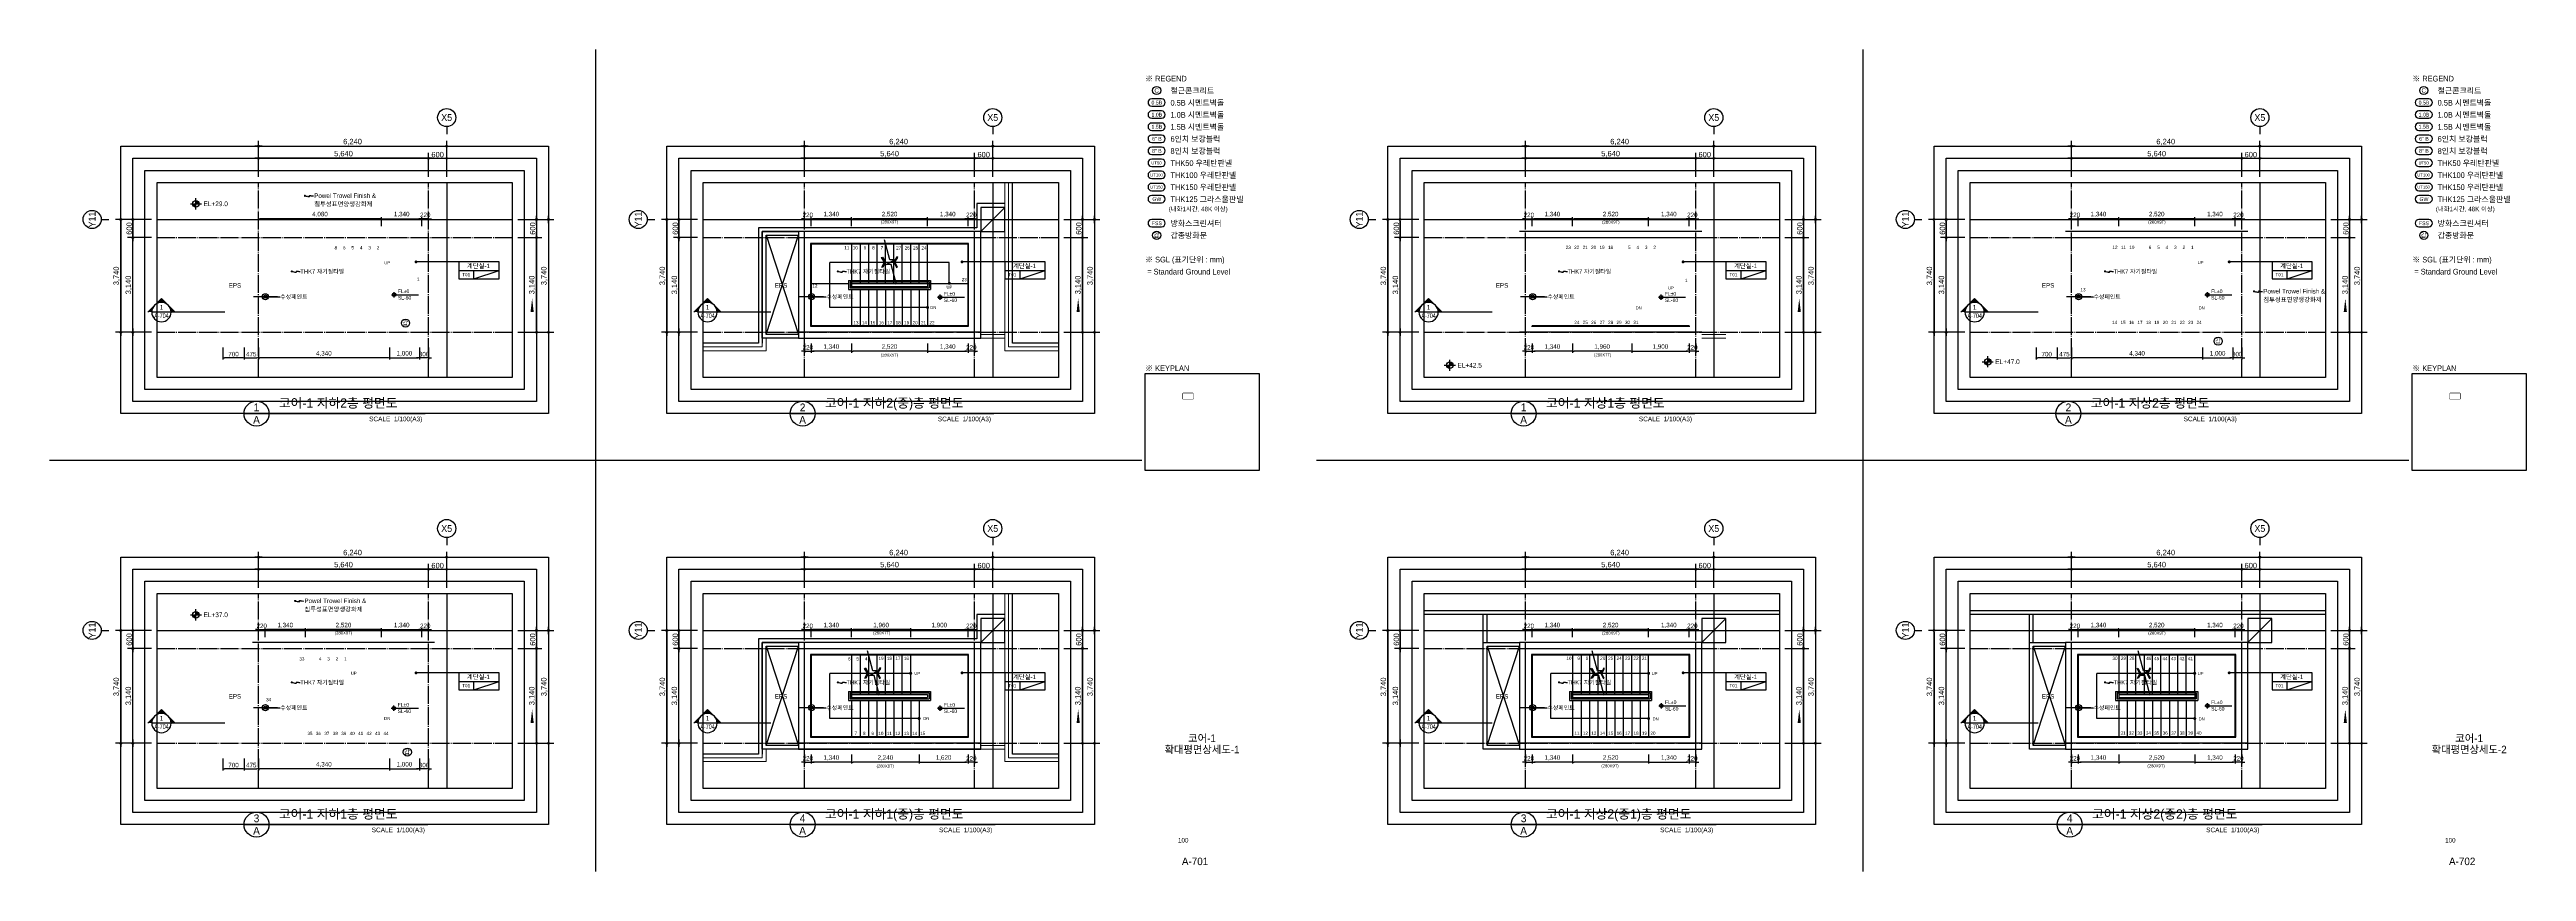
# Model space of a CAD drawing. Header units: millimetres. Extents: x 252711992 to 505989238, y 504776675 to 1009617600.
# Drawn here: x 252711992 to 252794092, y 504804712 to 504831962 of the extents above; entities that cross this region are included whole.
import ezdxf
from ezdxf.enums import TextEntityAlignment as Align
from ezdxf.xclip import XClip

# ---------------------------------------------------------------- set-up
doc = ezdxf.new("R2010")
doc.units = ezdxf.units.MM
doc.header["$XCLIPFRAME"] = 0
doc.linetypes.add('CEN', pattern=[35, 30, -2, 1, -2])
doc.linetypes.add('사무실2종$0$ACAD_ISO04W100', pattern=[30, 24, -3, 0, -3])
for name, color, linetype in [('$ZCDB_AUDIT_GENERATED_600D18', 7, 'Continuous'), ('0KD DIM', 7, 'Continuous'), ('4A.TEC CEN', 1, 'CEN'), ('4A.TEC CEN 보조1', 14, 'CEN'), ('4A.TEC DIM', 7, 'Continuous'), ('4A.TEC ELE 4', 9, 'Continuous'), ('4A.TEC FORM-TEXT', 3, 'Continuous'), ('4A.TEC IND', 7, 'Continuous'), ('4A.TEC TEXT', 7, 'Continuous'), ('4A.TEC TEXT 1', 3, 'Continuous'), ('4A.TEC TEXT 2', 3, 'Continuous'), ('4A.TEC 기둥', 2, 'Continuous'), ('4A.TEC 마감선 2', 5, 'Continuous'), ('4A.TEC 벽체 1', 2, 'Continuous'), ('4A.TEC 벽체 3', 4, 'Continuous'), ('4A.TEC 벽체 4', 7, 'Continuous'), ('4A.TEC 심볼', 7, 'Continuous'), ('4A.TEC 해치 1', 9, 'Continuous'), ('CEN', 1, 'CEN'), ('LEV', 7, 'Continuous'), ('ROM', 7, 'Continuous'), ('SYM', 1, 'Continuous'), ('TEXT', 7, 'Continuous'), ('㈜SE&C TEXT', 7, 'Continuous')]:
    doc.layers.add(name, color=color, linetype=linetype)
doc.layers.add('DEFPOINT', color=135, linetype='Continuous', plot=False)
doc.styles.add('1', font='')
doc.styles.add('GHS', font='malgun.ttf')
doc.styles.add('SAMOO', font='')
doc.styles.add('나눔고딕', font='')
doc.styles.add('돋움', font='')
doc.styles.add('돋음체', font='')
doc.styles.add('울릉도L', font='')
doc.styles.get('1').set_extended_font_data('DotumChe')
doc.styles.get('SAMOO').set_extended_font_data('Dotum')
doc.styles.get('나눔고딕').set_extended_font_data('Dotum')
doc.styles.get('돋움').set_extended_font_data('Dotum')
doc.styles.get('돋음체').set_extended_font_data('Dotum')
doc.styles.get('울릉도L').set_extended_font_data('Dotum')
doc.dimstyles.new('DIM_600(외부치수)', dxfattribs={"dimscale": 400, "dimtxt": 3.3, "dimasz": 1, "dimexe": 2, "dimexo": 2, "dimgap": 1, "dimtad": 1, "dimdec": 0, "dimdsep": 46, "dimlunit": 6, "dimtxsty": '나눔고딕', "dimblk1": 'DIMDOT', "dimblk2": 'DIMDOT', "dimsah": 1, "dimcen": 2.5, "dimdle": 1.5, "dimclrd": 8, "dimclre": 8, "dimclrt": 3, "dimadec": 0, "dimazin": 0, "dimtfac": 1, "dimtdec": 0, "dimtix": 1, "dimtmove": 2, "dimatfit": 3, "dimldrblk": 'DIMDOT', "dimfxl": 1, "dimtvp": 1, "dimtolj": 1, "dimtzin": 0, "dimarcsym": 0})
doc.dimstyles.new('DIM_80(외부치수)', dxfattribs={"dimscale": 40, "dimtxt": 3.3, "dimasz": 1, "dimexe": 2, "dimexo": 2, "dimgap": 1, "dimtad": 1, "dimdec": 0, "dimdsep": 46, "dimlunit": 6, "dimtxsty": '돋움', "dimblk1": 'DIMDOT', "dimblk2": 'DIMDOT', "dimsah": 1, "dimcen": 2.5, "dimdle": 1.5, "dimclrd": 1, "dimclre": 7, "dimclrt": 2, "dimadec": 0, "dimazin": 0, "dimtfac": 1, "dimtdec": 0, "dimtix": 1, "dimtmove": 2, "dimatfit": 3, "dimldrblk": 'DIMDOT', "dimfxl": 1, "dimtvp": 1, "dimtolj": 1, "dimtzin": 0, "dimarcsym": 0})
doc.dimstyles.new('KD DIM 1', dxfattribs={"dimscale": 50, "dimtxt": 3, "dimasz": 1, "dimexe": 1, "dimexo": 1, "dimgap": 1, "dimtad": 1, "dimdec": 0, "dimzin": 0, "dimdsep": 46, "dimlunit": 6, "dimtxsty": '돋음체', "dimblk": 'DOT', "dimcen": 3, "dimdle": 1, "dimclrd": 256, "dimclre": 256, "dimclrt": 3, "dimazin": 0, "dimtfac": 1, "dimtdec": 0, "dimtix": 1, "dimtmove": 2, "dimatfit": 3, "dimldrblk": 'OBLIQUE', "dimfxl": 1, "dimtvp": 0.8333, "dimtolj": 1, "dimtzin": 0, "dimarcsym": 0})

msp = doc.modelspace()

# ---------------------------------------------------------------- texts
at = {"layer": '0KD DIM', "color": 3, "style": '돋음체'}
for s, p in [('(280X9T)', (252739833.89, 504826248.27, -4999.55)), ('(280X9T)', (252763742.16, 504826241.7, -4999.55)), ('(280X9T)', (252781842.17, 504826241.7, -4999.55)), ('(280X9T)', (252739831.49, 504821833.86, -4999.55)), ('(280X7T)', (252763472.32, 504821840.01, -4999.55)), ('(280X9T)', (252721733.89, 504812623.27, -4999.55)), ('(280X7T)', (252739575.75, 504812623.27, -4999.55)), ('(280X9T)', (252763742.16, 504812616.7, -4999.55)), ('(280X9T)', (252781842.17, 504812616.7, -4999.55)), ('(280X9T)', (252763715.21, 504808215.01, -9999.1)), ('(280X9T)', (252781815.2, 504808215.01, -4999.55)), ('(280X8T)', (252739691.16, 504808208.86, -4999.55))]:
    msp.add_text(s, height=100, dxfattribs=at).set_placement(p, align=Align.MIDDLE_CENTER)
at = {"layer": '4A.TEC FORM-TEXT', "style": '돋움'}
for s, p in [('A-701', (252749961, 504804922.22, 3333.33)), ('A-702', (252791961, 504804922.22, 3333.33))]:
    msp.add_text(s, height=250, dxfattribs=at).set_placement(p, align=Align.CENTER)
at = {"layer": '4A.TEC TEXT', "style": '돋움'}
for s, p in [('C', (252748687.47, 504830604.27)), ('C', (252790687.47, 504830604.27)), ('갑', (252748681.23, 504825806.22)), ('갑', (252790681.23, 504825806.22)), ('갑', (252723783.97, 504822895.09)), ('갑', (252783866.64, 504822294.81)), ('갑', (252723843.07, 504808672.08))]:
    msp.add_text(s, height=150, dxfattribs=at).set_placement(p, align=Align.MIDDLE_CENTER)
for s, height, p in [('0.5B', 125, (252748694.35, 504830202.35)), ('1.0B', 125, (252748694.35, 504829802.35)), ('0.5B', 125, (252790694.35, 504830202.35)), ('1.0B', 125, (252790694.35, 504829802.35)), ('1.5B', 125, (252748694.35, 504829402.35)), ('6" B', 125, (252748694.35, 504829002.35)), ('1.5B', 125, (252790694.35, 504829402.35)), ('6" B', 125, (252790694.35, 504829002.35)), ('UT50', 100, (252748682.46, 504828202.35)), ('8" B', 125, (252748694.35, 504828602.35)), ('UT50', 100, (252790682.46, 504828202.35)), ('8" B', 125, (252790694.35, 504828602.35)), ('UT100', 100, (252748682.46, 504827802.35)), ('UT150', 100, (252748682.46, 504827402.35)), ('UT100', 100, (252790682.46, 504827802.35)), ('UT150', 100, (252790682.46, 504827402.35)), ('GW', 125, (252748694.35, 504827002.35)), ('GW', 125, (252790694.35, 504827002.35)), ('FSS', 125, (252748694.35, 504826202.35)), ('FSS', 125, (252790694.35, 504826202.35))]:
    msp.add_text(s, height=height, dxfattribs=at).set_placement(p, align=Align.MIDDLE)
at = {"layer": '4A.TEC TEXT 1', "style": '돋음체'}
for s, p in [('UP', (252723087.11, 504824893.95)), ('UP', (252783195.32, 504824898.06)), ('UP', (252741721.24, 504824087.89)), ('UP', (252765637.83, 504824060.73)), ('DN', (252741182.64, 504823412.67)), ('DN', (252764566.48, 504823396.34)), ('DN', (252783226.48, 504823396.34)), ('UP', (252721977.02, 504811282.67)), ('UP', (252740657.88, 504811280.67)), ('UP', (252765095.32, 504811273.06)), ('UP', (252783195.32, 504811273.06)), ('DN', (252723082.64, 504809787.67)), ('DN', (252740957.23, 504809787.67)), ('DN', (252765126.48, 504809771.34)), ('DN', (252783226.48, 504809771.34))]:
    msp.add_text(s, height=100, dxfattribs=at).set_placement(p, align=Align.MIDDLE_LEFT)
at = {"layer": '4A.TEC TEXT 2', "color": 3, "style": '나눔고딕'}
for s, height, p in [('※ REGEND', 187.5, (252748306.79, 504830847.49)), ('철근콘크리트', 187.5, (252749146.74, 504830447.5)), ('※ REGEND', 187.5, (252790306.79, 504830847.49)), ('철근콘크리트', 187.5, (252791146.74, 504830447.5)), ('0.5B 시멘트벽돌', 187.5, (252749146.74, 504830047.51)), ('1.0B 시멘트벽돌', 187.5, (252749146.74, 504829647.51)), ('0.5B 시멘트벽돌', 187.5, (252791146.74, 504830047.51)), ('1.0B 시멘트벽돌', 187.5, (252791146.74, 504829647.51)), ('6인치 보강블럭', 187.5, (252749146.74, 504828847.51)), ('1.5B 시멘트벽돌', 187.5, (252749146.74, 504829247.51)), ('6인치 보강블럭', 187.5, (252791146.74, 504828847.51)), ('1.5B 시멘트벽돌', 187.5, (252791146.74, 504829247.51)), ('THK50 우레탄판넬', 187.5, (252749146.74, 504828047.51)), ('8인치 보강블럭', 187.5, (252749146.74, 504828447.51)), ('THK50 우레탄판넬', 187.5, (252791146.74, 504828047.51)), ('8인치 보강블럭', 187.5, (252791146.74, 504828447.51)), ('THK100 우레탄판넬', 187.5, (252749146.74, 504827647.51)), ('THK150 우레탄판넬', 187.5, (252749146.74, 504827247.51)), ('THK100 우레탄판넬', 187.5, (252791146.74, 504827647.51)), ('THK150 우레탄판넬', 187.5, (252791146.74, 504827247.51)), ('(내화1시간, 48K 이상)', 150, (252749088.64, 504826555.15)), ('THK125 그라스울판넬', 187.5, (252749146.74, 504826847.51)), ('(내화1시간, 48K 이상)', 150, (252791088.64, 504826555.15)), ('THK125 그라스울판넬', 187.5, (252791146.74, 504826847.51)), ('갑종방화문', 187.5, (252749146.74, 504825647.51)), ('방화스크린셔터', 187.5, (252749146.74, 504826047.51)), ('갑종방화문', 187.5, (252791146.74, 504825647.51)), ('방화스크린셔터', 187.5, (252791146.74, 504826047.51)), ('※ SGL (표기단위 : mm)', 187.5, (252748306.79, 504824847.49)), (' = Standard Ground Level', 187.5, (252748306.79, 504824447.49)), ('※ SGL (표기단위 : mm)', 187.5, (252790306.79, 504824847.49)), (' = Standard Ground Level', 187.5, (252790306.79, 504824447.49)), ('※ KEYPLAN', 187.5, (252748306.79, 504821247.49)), ('※ KEYPLAN', 187.5, (252790306.79, 504821247.49)), ('코어-1 지하2층 평면도', 310.5, (252719594.61, 504819995.66, 3333.33)), ('코어-1 지하2(중)층 평면도', 310.5, (252737694.61, 504819995.66, 3333.33)), ('코어-1 지상1층 평면도', 310.5, (252761594.61, 504819995.66, 3333.33)), ('코어-1 지상2층 평면도', 310.5, (252779651.44, 504819995.66, 3333.33)), ('코어-1 지하1층 평면도', 310.5, (252719594.61, 504806370.66, 3333.33)), ('코어-1 지하1(중)층 평면도', 310.5, (252737694.61, 504806370.66, 3333.33)), ('코어-1 지상2(중1)층 평면도', 310.5, (252761594.61, 504806370.66, 3333.33)), ('코어-1 지상2(중2)층 평면도', 310.5, (252779694.61, 504806370.66, 3333.33))]:
    msp.add_text(s, height=height, dxfattribs=at).set_placement(p, align=Align.BOTTOM_LEFT)
for s, p in [('A', (252718851.72, 504819685.16, 3333.33)), ('1', (252718851.72, 504820099.16, 3333.33)), ('A', (252736951.72, 504819685.16, 3333.33)), ('2', (252736951.72, 504820099.16, 3333.33)), ('A', (252760851.72, 504819685.16, 3333.33)), ('1', (252760851.72, 504820099.16, 3333.33)), ('A', (252778908.55, 504819685.16, 3333.33)), ('2', (252778908.55, 504820099.16, 3333.33)), ('A', (252718851.72, 504806060.16, 3333.33)), ('3', (252718851.72, 504806474.16, 3333.33)), ('A', (252736951.72, 504806060.16, 3333.33)), ('4', (252736951.72, 504806474.16, 3333.33)), ('A', (252760851.72, 504806060.16, 3333.33)), ('3', (252760851.72, 504806474.16, 3333.33)), ('A', (252778951.72, 504806060.16, 3333.33)), ('4', (252778951.72, 504806474.16, 3333.33))]:
    msp.add_text(s, height=258.75, dxfattribs=at).set_placement(p, align=Align.MIDDLE)
for p in [(252724348.16, 504819590.52, 3333.33), (252743198.16, 504819590.52, 3333.33), (252766434.51, 504819590.52, 3333.33), (252784491.33, 504819590.52, 3333.33), (252724434.51, 504805965.52, 3333.33), (252743238.94, 504805965.52, 3333.33), (252767138.94, 504805965.52, 3333.33), (252785238.94, 504805965.52, 3333.33)]:
    msp.add_text('SCALE  1/100(A3)', height=155.25, dxfattribs=at).set_placement(p, align=Align.BOTTOM_RIGHT)
at = {"layer": '4A.TEC TEXT 2', "style": '나눔고딕'}
for s, height, p in [('코어-1', 250, (252750191.89, 504809003.72, 3333.33)), ('코어-1', 250, (252792191.89, 504809003.72, 3333.33)), ('확대평면상세도-1', 250, (252750191.89, 504808629.83, 3333.33)), ('확대평면상세도-2', 250, (252792191.89, 504808629.83, 3333.33)), ('100', 150, (252749569.02, 504805672.21, 3333.33)), ('100', 150, (252791569.02, 504805672.21, 3333.33))]:
    msp.add_text(s, height=height, dxfattribs=at).set_placement(p, align=Align.CENTER)
at = {"layer": 'LEV', "style": '돋움'}
for s, p in [('FL%%P0', (252723540.04, 504823887.92)), ('FL%%P0', (252741631.67, 504823804.27)), ('FL%%P0', (252765531.67, 504823804.27)), ('FL%%P0', (252783640.04, 504823887.92)), ('SL-60', (252723540.04, 504823673.71)), ('SL-60', (252741631.67, 504823590.06)), ('SL-60', (252765531.67, 504823590.06)), ('SL-60', (252783640.04, 504823673.71)), ('SL-60', (252723531.67, 504809965.06)), ('FL%%P0', (252723531.67, 504810179.27)), ('SL-60', (252741631.67, 504809965.06)), ('FL%%P0', (252741631.67, 504810179.27)), ('SL-60', (252765540.04, 504810048.71)), ('FL%%P0', (252765540.04, 504810262.92)), ('SL-60', (252783640.04, 504810048.71)), ('FL%%P0', (252783640.04, 504810262.92))]:
    msp.add_text(s, height=120, dxfattribs=at).set_placement(p)
at = {"layer": 'TEXT', "style": '나눔고딕'}
for s, height, p in [('8', 108.68, (252721522.25, 504825302.31)), ('6', 108.68, (252721802.25, 504825302.31)), ('5', 108.68, (252722082.25, 504825302.31)), ('4', 108.68, (252722362.25, 504825302.31)), ('3', 108.68, (252722642.25, 504825302.31)), ('2', 108.68, (252722922.25, 504825302.31)), ('11', 108.675, (252738502.26, 504825302.31, -4999.55)), ('10', 108.675, (252738782.26, 504825302.31, -4999.55)), ('9', 108.68, (252739062.26, 504825302.31, -4999.55)), ('8', 108.68, (252739342.26, 504825302.31, -4999.55)), ('7', 108.68, (252739622.26, 504825302.31, -4999.55)), ('27', 108.675, (252740220.88, 504825299.24)), ('26', 108.675, (252740500.88, 504825299.24)), ('25', 108.675, (252740780.88, 504825299.24)), ('24', 108.675, (252741060.88, 504825299.24)), ('23', 108.675, (252762415.52, 504825316.2)), ('22', 108.675, (252762695.52, 504825316.2)), ('21', 108.675, (252762975.52, 504825316.2)), ('20', 108.675, (252763255.52, 504825316.2)), ('19', 108.675, (252763535.52, 504825316.2)), ('18', 108.675, (252763815.52, 504825316.2)), ('5', 108.68, (252764396.33, 504825318.23)), ('4', 108.68, (252764676.33, 504825318.23)), ('3', 108.68, (252764956.33, 504825318.23)), ('2', 108.68, (252765236.33, 504825318.23)), ('12', 108.675, (252780536.33, 504825318.23)), ('11', 108.675, (252780816.33, 504825318.23)), ('10', 108.675, (252781096.33, 504825318.23)), ('6', 108.68, (252781656.33, 504825318.23)), ('5', 108.68, (252781936.33, 504825318.23)), ('4', 108.68, (252782216.33, 504825318.23)), ('3', 108.68, (252782496.33, 504825318.23)), ('2', 108.68, (252782776.33, 504825318.23)), ('1', 108.68, (252783056.33, 504825318.23)), ('1', 108.68, (252724256.83, 504824262.01)), ('12', 108.675, (252737445.87, 504824038.58)), ('23', 108.675, (252742390.86, 504824249.4)), ('1', 108.68, (252766280.49, 504824223.7)), ('13', 108.675, (252779475.93, 504823915.18)), ('13', 108.675, (252738804.61, 504822817.06)), ('14', 108.675, (252739084.61, 504822817.06)), ('15', 108.675, (252739364.61, 504822817.06)), ('16', 108.675, (252739644.61, 504822817.06)), ('17', 108.675, (252739924.61, 504822817.06)), ('18', 108.675, (252740204.61, 504822817.06)), ('19', 108.675, (252740484.61, 504822817.06)), ('20', 108.675, (252740764.61, 504822817.06)), ('21', 108.675, (252741044.61, 504822817.06)), ('22', 108.675, (252741324.61, 504822817.06)), ('24', 108.675, (252762697.88, 504822829.68)), ('25', 108.675, (252762977.88, 504822829.68)), ('26', 108.675, (252763257.88, 504822829.68)), ('27', 108.675, (252763537.88, 504822829.68)), ('28', 108.675, (252763817.88, 504822829.68)), ('29', 108.675, (252764097.88, 504822829.68)), ('30', 108.675, (252764377.88, 504822829.68)), ('31', 108.675, (252764657.88, 504822829.68)), ('14', 108.675, (252780524.62, 504822826.9)), ('15', 108.675, (252780804.62, 504822826.9)), ('16', 108.675, (252781084.62, 504822826.9)), ('17', 108.675, (252781364.62, 504822826.9)), ('18', 108.675, (252781644.62, 504822826.9)), ('19', 108.675, (252781924.62, 504822826.9)), ('20', 108.675, (252782204.62, 504822826.9)), ('21', 108.675, (252782484.62, 504822826.9)), ('22', 108.675, (252782764.62, 504822826.9)), ('23', 108.675, (252783044.62, 504822826.9)), ('24', 108.675, (252783324.62, 504822826.9)), ('33', 108.675, (252720440.88, 504811674.24, 4999.55)), ('4', 108.68, (252721000.88, 504811674.24, 4999.55)), ('3', 108.68, (252721280.88, 504811674.24, 4999.55)), ('2', 108.68, (252721560.88, 504811674.24, 4999.55)), ('1', 108.68, (252721840.88, 504811674.24, 4999.55)), ('6', 108.68, (252738540.88, 504811674.24)), ('5', 108.68, (252738820.88, 504811674.24)), ('4', 108.68, (252739100.88, 504811674.24)), ('19', 108.675, (252739635.53, 504811691.2, -4999.55)), ('18', 108.675, (252739915.53, 504811691.2, -4999.55)), ('17', 108.675, (252740195.53, 504811691.2, -4999.55)), ('16', 108.675, (252740475.53, 504811691.2, -4999.55)), ('10', 108.675, (252762436.33, 504811693.23)), ('9', 108.68, (252762716.33, 504811693.23)), ('8', 108.68, (252762996.33, 504811693.23)), ('26', 108.675, (252763556.33, 504811693.23)), ('25', 108.675, (252763820.1, 504811694.41)), ('24', 108.675, (252764100.1, 504811694.41)), ('23', 108.675, (252764380.1, 504811694.41)), ('22', 108.675, (252764660.1, 504811694.41)), ('21', 108.675, (252764940.1, 504811694.41)), ('30', 108.675, (252780536.33, 504811693.23)), ('29', 108.675, (252780816.33, 504811693.23)), ('28', 108.675, (252781096.33, 504811693.23)), ('46', 108.675, (252781656.33, 504811693.23)), ('45', 108.675, (252781915.21, 504811685.09)), ('44', 108.675, (252782195.21, 504811685.09)), ('43', 108.675, (252782475.21, 504811685.09)), ('42', 108.675, (252782755.21, 504811685.09)), ('41', 108.675, (252783035.21, 504811685.09)), ('34', 108.675, (252719336.45, 504810322.37)), ('35', 108.675, (252720707.6, 504809200.61)), ('36', 108.675, (252720987.6, 504809200.61)), ('37', 108.675, (252721267.6, 504809200.61)), ('38', 108.675, (252721547.6, 504809200.61)), ('39', 108.675, (252721827.6, 504809200.61)), ('40', 108.675, (252722107.6, 504809200.61)), ('41', 108.675, (252722387.6, 504809200.61)), ('42', 108.675, (252722667.6, 504809200.61)), ('43', 108.675, (252722947.6, 504809200.61)), ('44', 108.675, (252723227.6, 504809200.61)), ('7', 108.68, (252738757.87, 504809201.68)), ('8', 108.68, (252739037.87, 504809201.68)), ('9', 108.68, (252739317.87, 504809201.68)), ('10', 108.675, (252739631.68, 504809201.68)), ('11', 108.675, (252739911.68, 504809201.68)), ('12', 108.675, (252740191.68, 504809201.68)), ('13', 108.675, (252740471.68, 504809201.68)), ('14', 108.675, (252740751.68, 504809201.68)), ('15', 108.675, (252741017.59, 504809201.68)), ('11', 108.675, (252762701.81, 504809209.78)), ('12', 108.675, (252762981.81, 504809209.78)), ('13', 108.675, (252763261.81, 504809209.78)), ('14', 108.675, (252763541.81, 504809209.78)), ('15', 108.675, (252763821.81, 504809209.78)), ('16', 108.675, (252764101.81, 504809209.78)), ('17', 108.675, (252764381.81, 504809209.78)), ('18', 108.675, (252764661.81, 504809209.78)), ('19', 108.675, (252764941.81, 504809209.78)), ('20', 108.675, (252765221.81, 504809209.78)), ('31', 108.675, (252780801.04, 504809213.15)), ('32', 108.675, (252781081.04, 504809213.15)), ('33', 108.675, (252781361.04, 504809213.15)), ('34', 108.675, (252781641.04, 504809213.15)), ('35', 108.675, (252781921.04, 504809213.15)), ('36', 108.675, (252782201.04, 504809213.15)), ('37', 108.675, (252782481.04, 504809213.15)), ('38', 108.675, (252782761.04, 504809213.15)), ('39', 108.675, (252783041.04, 504809213.15)), ('40', 108.675, (252783321.04, 504809213.15))]:
    msp.add_text(s, height=height, dxfattribs=at).set_placement(p, align=Align.BOTTOM_RIGHT)
at = {"layer": 'TEXT'}
for s, height, style, p in [('계단실-1', 150, '돋움', (252726208.99, 504824789.5)), ('계단실-1', 150, '돋움', (252744308.99, 504824789.5)), ('계단실-1', 150, '돋움', (252768208.99, 504824789.5)), ('계단실-1', 150, '돋움', (252786308.99, 504824789.5)), ('EPS', 150, '돋움', (252718137.1, 504824142.03)), ('T01', 112.5, '1', (252725806.23, 504824499.03)), ('EPS', 150, '돋움', (252736237.1, 504824142.03)), ('T01', 112.5, '1', (252743906.23, 504824499.03)), ('EPS', 150, '돋움', (252760137.1, 504824142.03)), ('T01', 112.5, '1', (252767806.23, 504824499.03)), ('EPS', 150, '돋움', (252778237.1, 504824142.03)), ('T01', 112.5, '1', (252785906.23, 504824499.03)), ('T01', 112.5, '1', (252725806.23, 504810874.03)), ('계단실-1', 150, '돋움', (252726208.99, 504811164.5)), ('T01', 112.5, '1', (252743906.23, 504810874.03)), ('계단실-1', 150, '돋움', (252744308.99, 504811164.5)), ('T01', 112.5, '1', (252767806.23, 504810874.03)), ('계단실-1', 150, '돋움', (252768208.99, 504811164.5)), ('T01', 112.5, '1', (252785906.23, 504810874.03)), ('계단실-1', 150, '돋움', (252786308.99, 504811164.5)), ('EPS', 150, '돋움', (252718137.1, 504810517.03)), ('EPS', 150, '돋움', (252736237.1, 504810517.03)), ('EPS', 150, '돋움', (252760137.1, 504810517.03)), ('EPS', 150, '돋움', (252778237.1, 504810517.03))]:
    msp.add_text(s, height=height, dxfattribs=dict(at, style=style)).set_placement(p, align=Align.MIDDLE_CENTER)
at = {"layer": 'TEXT', "style": '돋움', "width": 0.7}
for p in [(252715701.43, 504823060.21), (252733801.43, 504823060.21), (252757701.43, 504823060.21), (252775801.43, 504823060.21), (252715701.43, 504809435.21), (252733801.43, 504809435.21), (252757701.43, 504809435.21), (252775801.43, 504809435.21)]:
    msp.add_text('A-704', height=160.115, dxfattribs=at).set_placement(p, align=Align.CENTER)
at = {"layer": 'TEXT', "style": '돋움'}
for p in [(252715701.43, 504823335.9), (252733801.43, 504823335.9), (252757701.43, 504823335.9), (252775801.43, 504823335.9), (252715701.43, 504809710.9), (252733801.43, 504809710.9), (252757701.43, 504809710.9), (252775801.43, 504809710.9)]:
    msp.add_text('1', height=160.11, dxfattribs=at).set_placement(p, align=Align.CENTER)

# ---------------------------------------------------------------- blocks, each defined once
blk = doc.blocks.new('DIMDOT')
at = {"color": 0}
blk.add_line((-2, 0), (2, 0), dxfattribs=at)
for radius in [0.5, 0.25]:
    blk.add_circle((0, 0), radius, dxfattribs=at)
blk = doc.blocks.new('*D83')
at = {"layer": '$ZCDB_AUDIT_GENERATED_600D18', "color": 8, "lineweight": -2, "transparency": 16777216}
for p, q in [((252718915, 504827737), (252718915, 504828937)), ((252725155, 504827737), (252725155, 504828937)), ((252718975, 504828757), (252725095, 504828757))]:
    blk.add_line(p, q, dxfattribs=at)
at = {"layer": 'Defpoints', "color": 0, "transparency": 16777216}
for p in [(252725155, 504828757), (252718915, 504827557), (252725155, 504827557, 0)]:
    blk.add_point(p, dxfattribs=at)
at = {"layer": '$ZCDB_AUDIT_GENERATED_600D18', "color": 8, "lineweight": -2, "transparency": 16777216, "xscale": 60, "yscale": 60, "zscale": 60, "rotation": 180}
blk.add_blockref('DIMDOT', (252718915, 504828757), dxfattribs=at)
at = {"layer": '$ZCDB_AUDIT_GENERATED_600D18', "color": 8, "lineweight": -2, "transparency": 16777216, "xscale": 60, "yscale": 60, "zscale": 60}
blk.add_blockref('DIMDOT', (252725155, 504828757), dxfattribs=at)
at = {"layer": '$ZCDB_AUDIT_GENERATED_600D18', "color": 3, "transparency": 16777216, "insert": (252722035, 504828895), "char_height": 180, "attachment_point": 5, "style": '나눔고딕'}
blk.add_mtext('\\A1;6,240', dxfattribs=at)
blk = doc.blocks.new('*D84')
at = {"layer": '$ZCDB_AUDIT_GENERATED_600D18', "color": 8, "lineweight": -2, "transparency": 16777216}
for p, q in [((252724555, 504827737, 0), (252724555, 504828537, 0)), ((252724615, 504828357, 0), (252725095, 504828357, 0)), ((252725155, 504827737, 0), (252725155, 504828537, 0))]:
    blk.add_line(p, q, dxfattribs=at)
at = {"layer": 'Defpoints', "color": 0, "transparency": 16777216}
for p in [(252725155, 504828357, 0), (252724555, 504827557, 3428), (252725155, 504827557, 4431)]:
    blk.add_point(p, dxfattribs=at)
at = {"layer": '$ZCDB_AUDIT_GENERATED_600D18', "color": 8, "lineweight": -2, "transparency": 16777216, "xscale": 60, "yscale": 60, "zscale": 60, "rotation": 180}
blk.add_blockref('DIMDOT', (252724555, 504828357, 0), dxfattribs=at)
at = {"layer": '$ZCDB_AUDIT_GENERATED_600D18', "color": 8, "lineweight": -2, "transparency": 16777216, "xscale": 60, "yscale": 60, "zscale": 60}
blk.add_blockref('DIMDOT', (252725155, 504828357, 0), dxfattribs=at)
at = {"layer": '$ZCDB_AUDIT_GENERATED_600D18', "color": 3, "transparency": 16777216, "insert": (252724855, 504828477, 0), "char_height": 180, "attachment_point": 5, "style": '나눔고딕'}
blk.add_mtext('\\A1;600', dxfattribs=at)
blk = doc.blocks.new('ccs122')
at = {"layer": '4A.TEC 심볼'}
blk.add_line((0, 8), (0, 3), dxfattribs=at)
blk.add_circle((0, 14), 6, dxfattribs=at)
at = {"layer": '4A.TEC TEXT 2', "color": 3, "style": 'GHS'}
blk.add_attdef('NO', text='', height=4.5, dxfattribs=at).set_placement((-0.01, 14.02), align=Align.MIDDLE_CENTER)
blk = doc.blocks.new('*D85')
at = {"layer": '$ZCDB_AUDIT_GENERATED_600D18', "color": 8, "lineweight": -2, "transparency": 16777216}
for p, q in [((252718915, 504827737, 0), (252718915, 504828537, 0)), ((252724495, 504828357, 0), (252718975, 504828357, 0)), ((252724555, 504827737, 0), (252724555, 504828537, 0))]:
    blk.add_line(p, q, dxfattribs=at)
at = {"layer": 'Defpoints', "color": 0, "transparency": 16777216}
for p in [(252718915, 504828357, 0), (252718915, 504827557), (252724555, 504827557, -47000)]:
    blk.add_point(p, dxfattribs=at)
at = {"layer": '$ZCDB_AUDIT_GENERATED_600D18', "color": 8, "lineweight": -2, "transparency": 16777216, "xscale": 60, "yscale": 60, "zscale": 60, "rotation": 180}
blk.add_blockref('DIMDOT', (252718915, 504828357, 0), dxfattribs=at)
at = {"layer": '$ZCDB_AUDIT_GENERATED_600D18', "color": 8, "lineweight": -2, "transparency": 16777216, "xscale": 60, "yscale": 60, "zscale": 60}
blk.add_blockref('DIMDOT', (252724555, 504828357, 0), dxfattribs=at)
at = {"layer": '$ZCDB_AUDIT_GENERATED_600D18', "color": 3, "transparency": 16777216, "insert": (252721735, 504828495, 0), "char_height": 180, "attachment_point": 5, "style": '나눔고딕'}
blk.add_mtext('\\A1;5,640', dxfattribs=at)
blk = doc.blocks.new('*D86')
at = {"layer": '$ZCDB_AUDIT_GENERATED_600D18', "color": 8, "lineweight": -2, "transparency": 16777216}
for p, q in [((252715374, 504826328), (252714174, 504826328)), ((252714354, 504826268), (252714354, 504822648)), ((252715374, 504822588), (252714174, 504822588))]:
    blk.add_line(p, q, dxfattribs=at)
at = {"layer": 'Defpoints', "color": 0, "transparency": 16777216}
for p in [(252715554, 504826328, 0), (252714354, 504822588), (252715554, 504822588, 0)]:
    blk.add_point(p, dxfattribs=at)
at = {"layer": '$ZCDB_AUDIT_GENERATED_600D18', "color": 8, "lineweight": -2, "transparency": 16777216, "xscale": 60, "yscale": 60, "zscale": 60}
for p, rotation in [((252714354, 504826328), 90), ((252714354, 504822588), 270)]:
    blk.add_blockref('DIMDOT', p, dxfattribs=dict(at, rotation=rotation))
at = {"layer": '$ZCDB_AUDIT_GENERATED_600D18', "color": 3, "transparency": 16777216, "insert": (252714217, 504824458), "char_height": 180, "attachment_point": 5, "rotation": 90, "style": '나눔고딕'}
blk.add_mtext('\\A1;3,740', dxfattribs=at)
blk = doc.blocks.new('*D87')
at = {"layer": '$ZCDB_AUDIT_GENERATED_600D18', "color": 8, "lineweight": -2, "transparency": 16777216}
for p, q in [((252715374, 504826328), (252714574, 504826328)), ((252715374, 504825728), (252714574, 504825728)), ((252714754, 504826268), (252714754, 504825788))]:
    blk.add_line(p, q, dxfattribs=at)
at = {"layer": 'Defpoints', "color": 0, "transparency": 16777216}
for p in [(252714754, 504825728), (252715554, 504826328, 0), (252715554, 504825728, 0)]:
    blk.add_point(p, dxfattribs=at)
at = {"layer": '$ZCDB_AUDIT_GENERATED_600D18', "color": 8, "lineweight": -2, "transparency": 16777216, "xscale": 60, "yscale": 60, "zscale": 60}
for p, rotation in [((252714754, 504826328), 90), ((252714754, 504825728), 270)]:
    blk.add_blockref('DIMDOT', p, dxfattribs=dict(at, rotation=rotation))
at = {"layer": '$ZCDB_AUDIT_GENERATED_600D18', "color": 3, "transparency": 16777216, "insert": (252714634, 504826028), "char_height": 180, "attachment_point": 5, "rotation": 90, "style": '나눔고딕'}
blk.add_mtext('\\A1;600', dxfattribs=at)
blk = doc.blocks.new('*D88')
at = {"layer": '$ZCDB_AUDIT_GENERATED_600D18', "color": 8, "lineweight": -2, "transparency": 16777216}
for p, q in [((252715374, 504825728), (252714574, 504825728)), ((252714754, 504822648), (252714754, 504825668)), ((252715374, 504822588), (252714574, 504822588))]:
    blk.add_line(p, q, dxfattribs=at)
at = {"layer": 'Defpoints', "color": 0, "transparency": 16777216}
for p in [(252714754, 504825728), (252715554, 504825728, 0), (252715554, 504822588, 0)]:
    blk.add_point(p, dxfattribs=at)
at = {"layer": '$ZCDB_AUDIT_GENERATED_600D18', "color": 8, "lineweight": -2, "transparency": 16777216, "xscale": 60, "yscale": 60, "zscale": 60}
for p, rotation in [((252714754, 504825728), 90), ((252714754, 504822588), 270)]:
    blk.add_blockref('DIMDOT', p, dxfattribs=dict(at, rotation=rotation))
at = {"layer": '$ZCDB_AUDIT_GENERATED_600D18', "color": 3, "transparency": 16777216, "insert": (252714617, 504824158), "char_height": 180, "attachment_point": 5, "rotation": 90, "style": '나눔고딕'}
blk.add_mtext('\\A1;3,140', dxfattribs=at)
blk = doc.blocks.new('*D57')
at = {"layer": '4A.TEC DIM', "color": 8, "lineweight": -2, "transparency": 16777216}
for p, q in [((169308, -38163), (169308, -25069)), ((303308, -38163), (303308, -25069)), ((169808, -26069), (302808, -26069))]:
    blk.add_line(p, q, dxfattribs=at)
at = {"layer": 'Defpoints', "color": 0, "transparency": 16777216}
for p in [(303308, -26069), (169308, -39163), (303308, -39163)]:
    blk.add_point(p, dxfattribs=at)
at = {"layer": '4A.TEC DIM', "color": 8, "lineweight": -2, "transparency": 16777216, "xscale": 500, "yscale": 500, "zscale": 500, "rotation": 180}
blk.add_blockref('DIMDOT', (169308, -26069), dxfattribs=at)
at = {"layer": '4A.TEC DIM', "color": 8, "lineweight": -2, "transparency": 16777216, "xscale": 500, "yscale": 500, "zscale": 500}
blk.add_blockref('DIMDOT', (303308, -26069), dxfattribs=at)
at = {"layer": '4A.TEC DIM', "color": 3, "transparency": 16777216, "insert": (236308, -24584), "char_height": 1650, "attachment_point": 5, "style": '나눔고딕'}
blk.add_mtext('\\A1;134,000', dxfattribs=at)
blk = doc.blocks.new('*D58')
at = {"layer": '4A.TEC DIM', "color": 8, "lineweight": -2, "transparency": 16777216}
for p, q in [((292308, -38163), (292308, -30082)), ((303308, -38163), (303308, -30082)), ((302808, -31082), (292808, -31082))]:
    blk.add_line(p, q, dxfattribs=at)
at = {"layer": 'Defpoints', "color": 0, "transparency": 16777216}
for p in [(292308, -31082), (292308, -39163), (303308, -39163)]:
    blk.add_point(p, dxfattribs=at)
at = {"layer": '4A.TEC DIM', "color": 8, "lineweight": -2, "transparency": 16777216, "xscale": 500, "yscale": 500, "zscale": 500, "rotation": 180}
blk.add_blockref('DIMDOT', (292308, -31082), dxfattribs=at)
at = {"layer": '4A.TEC DIM', "color": 8, "lineweight": -2, "transparency": 16777216, "xscale": 500, "yscale": 500, "zscale": 500}
blk.add_blockref('DIMDOT', (303308, -31082), dxfattribs=at)
at = {"layer": '4A.TEC DIM', "color": 3, "transparency": 16777216, "insert": (297808, -29597), "char_height": 1650, "attachment_point": 5, "style": '나눔고딕'}
blk.add_mtext('\\A1;11,000', dxfattribs=at)
blk = doc.blocks.new('*D59')
at = {"layer": '4A.TEC DIM', "color": 8, "lineweight": -2, "transparency": 16777216}
for p, q in [((48195, -136937), (40113, -136937)), ((41113, -137437), (41113, -147437)), ((48195, -147937), (40113, -147937))]:
    blk.add_line(p, q, dxfattribs=at)
at = {"layer": 'Defpoints', "color": 0, "transparency": 16777216}
for p in [(49195, -136937), (41113, -147937), (49195, -147937)]:
    blk.add_point(p, dxfattribs=at)
at = {"layer": '4A.TEC DIM', "color": 8, "lineweight": -2, "transparency": 16777216, "xscale": 500, "yscale": 500, "zscale": 500}
for p, rotation in [((41113, -136937), 90), ((41113, -147937), 270)]:
    blk.add_blockref('DIMDOT', p, dxfattribs=dict(at, rotation=rotation))
at = {"layer": '4A.TEC DIM', "color": 3, "transparency": 16777216, "insert": (39628, -142437), "char_height": 1650, "attachment_point": 5, "rotation": 90, "style": '나눔고딕'}
blk.add_mtext('\\A1;11,000', dxfattribs=at)
blk = doc.blocks.new('*D60')
at = {"layer": '4A.TEC DIM', "color": 8, "lineweight": -2, "transparency": 16777216}
for p, q in [((48195, -92937), (35100, -92937)), ((36100, -93437), (36100, -213437)), ((48195, -213937), (35100, -213937))]:
    blk.add_line(p, q, dxfattribs=at)
at = {"layer": 'Defpoints', "color": 0, "transparency": 16777216}
for p in [(49195, -92937), (36100, -213937), (49195, -213937)]:
    blk.add_point(p, dxfattribs=at)
at = {"layer": '4A.TEC DIM', "color": 8, "lineweight": -2, "transparency": 16777216, "xscale": 500, "yscale": 500, "zscale": 500}
for p, rotation in [((36100, -92937), 90), ((36100, -213937), 270)]:
    blk.add_blockref('DIMDOT', p, dxfattribs=dict(at, rotation=rotation))
at = {"layer": '4A.TEC DIM', "color": 3, "transparency": 16777216, "insert": (34615, -153437), "char_height": 1650, "attachment_point": 5, "rotation": 90, "style": '나눔고딕'}
blk.add_mtext('\\A1;121,000', dxfattribs=at)
blk = doc.blocks.new('*D61')
at = {"layer": '4A.TEC DIM', "color": 8, "lineweight": -2, "transparency": 16777216}
for p, q in [((48195, -202937), (40113, -202937)), ((41113, -203437), (41113, -213437)), ((48195, -213937), (40113, -213937))]:
    blk.add_line(p, q, dxfattribs=at)
at = {"layer": 'Defpoints', "color": 0, "transparency": 16777216}
for p in [(49195, -202937), (41113, -213937), (49195, -213937)]:
    blk.add_point(p, dxfattribs=at)
at = {"layer": '4A.TEC DIM', "color": 8, "lineweight": -2, "transparency": 16777216, "xscale": 500, "yscale": 500, "zscale": 500}
for p, rotation in [((41113, -202937), 90), ((41113, -213937), 270)]:
    blk.add_blockref('DIMDOT', p, dxfattribs=dict(at, rotation=rotation))
at = {"layer": '4A.TEC DIM', "color": 3, "transparency": 16777216, "insert": (39628, -208437), "char_height": 1650, "attachment_point": 5, "rotation": 90, "style": '나눔고딕'}
blk.add_mtext('\\A1;11,000', dxfattribs=at)
blk = doc.blocks.new('*D62')
at = {"layer": '4A.TEC DIM', "color": 8, "lineweight": -2, "transparency": 16777216}
for p, q in [((48195, -191937), (40113, -191937)), ((41113, -192437), (41113, -202437)), ((48195, -202937), (40113, -202937))]:
    blk.add_line(p, q, dxfattribs=at)
at = {"layer": 'Defpoints', "color": 0, "transparency": 16777216}
for p in [(49195, -191937), (41113, -202937), (49195, -202937)]:
    blk.add_point(p, dxfattribs=at)
at = {"layer": '4A.TEC DIM', "color": 8, "lineweight": -2, "transparency": 16777216, "xscale": 500, "yscale": 500, "zscale": 500}
for p, rotation in [((41113, -191937), 90), ((41113, -202937), 270)]:
    blk.add_blockref('DIMDOT', p, dxfattribs=dict(at, rotation=rotation))
at = {"layer": '4A.TEC DIM', "color": 3, "transparency": 16777216, "insert": (39628, -197437), "char_height": 1650, "attachment_point": 5, "rotation": 90, "style": '나눔고딕'}
blk.add_mtext('\\A1;11,000', dxfattribs=at)
blk = doc.blocks.new('*D63')
at = {"layer": '4A.TEC DIM', "color": 8, "lineweight": -2, "transparency": 16777216}
for p, q in [((48195, -180937), (40113, -180937)), ((41113, -181437), (41113, -191437)), ((48195, -191937), (40113, -191937))]:
    blk.add_line(p, q, dxfattribs=at)
at = {"layer": 'Defpoints', "color": 0, "transparency": 16777216}
for p in [(49195, -180937), (41113, -191937), (49195, -191937)]:
    blk.add_point(p, dxfattribs=at)
at = {"layer": '4A.TEC DIM', "color": 8, "lineweight": -2, "transparency": 16777216, "xscale": 500, "yscale": 500, "zscale": 500}
for p, rotation in [((41113, -180937), 90), ((41113, -191937), 270)]:
    blk.add_blockref('DIMDOT', p, dxfattribs=dict(at, rotation=rotation))
at = {"layer": '4A.TEC DIM', "color": 3, "transparency": 16777216, "insert": (39628, -186437), "char_height": 1650, "attachment_point": 5, "rotation": 90, "style": '나눔고딕'}
blk.add_mtext('\\A1;11,000', dxfattribs=at)
blk = doc.blocks.new('*D64')
at = {"layer": '4A.TEC DIM', "color": 8, "lineweight": -2, "transparency": 16777216}
for p, q in [((48195, -169937), (40113, -169937)), ((41113, -170437), (41113, -180437)), ((48195, -180937), (40113, -180937))]:
    blk.add_line(p, q, dxfattribs=at)
at = {"layer": 'Defpoints', "color": 0, "transparency": 16777216}
for p in [(49195, -169937), (41113, -180937), (49195, -180937)]:
    blk.add_point(p, dxfattribs=at)
at = {"layer": '4A.TEC DIM', "color": 8, "lineweight": -2, "transparency": 16777216, "xscale": 500, "yscale": 500, "zscale": 500}
for p, rotation in [((41113, -169937), 90), ((41113, -180937), 270)]:
    blk.add_blockref('DIMDOT', p, dxfattribs=dict(at, rotation=rotation))
at = {"layer": '4A.TEC DIM', "color": 3, "transparency": 16777216, "insert": (39628, -175437), "char_height": 1650, "attachment_point": 5, "rotation": 90, "style": '나눔고딕'}
blk.add_mtext('\\A1;11,000', dxfattribs=at)
blk = doc.blocks.new('*D65')
at = {"layer": '4A.TEC DIM', "color": 8, "lineweight": -2, "transparency": 16777216}
for p, q in [((48195, -158937), (40113, -158937)), ((41113, -159437), (41113, -169437)), ((48195, -169937), (40113, -169937))]:
    blk.add_line(p, q, dxfattribs=at)
at = {"layer": 'Defpoints', "color": 0, "transparency": 16777216}
for p in [(49195, -158937), (41113, -169937), (49195, -169937)]:
    blk.add_point(p, dxfattribs=at)
at = {"layer": '4A.TEC DIM', "color": 8, "lineweight": -2, "transparency": 16777216, "xscale": 500, "yscale": 500, "zscale": 500}
for p, rotation in [((41113, -158937), 90), ((41113, -169937), 270)]:
    blk.add_blockref('DIMDOT', p, dxfattribs=dict(at, rotation=rotation))
at = {"layer": '4A.TEC DIM', "color": 3, "transparency": 16777216, "insert": (39628, -164437), "char_height": 1650, "attachment_point": 5, "rotation": 90, "style": '나눔고딕'}
blk.add_mtext('\\A1;11,000', dxfattribs=at)
blk = doc.blocks.new('*D66')
at = {"layer": '4A.TEC DIM', "color": 8, "lineweight": -2, "transparency": 16777216}
for p, q in [((48195, -147937), (40113, -147937)), ((41113, -148437), (41113, -158437)), ((48195, -158937), (40113, -158937))]:
    blk.add_line(p, q, dxfattribs=at)
at = {"layer": 'Defpoints', "color": 0, "transparency": 16777216}
for p in [(49195, -147937), (41113, -158937), (49195, -158937)]:
    blk.add_point(p, dxfattribs=at)
at = {"layer": '4A.TEC DIM', "color": 8, "lineweight": -2, "transparency": 16777216, "xscale": 500, "yscale": 500, "zscale": 500}
for p, rotation in [((41113, -147937), 90), ((41113, -158937), 270)]:
    blk.add_blockref('DIMDOT', p, dxfattribs=dict(at, rotation=rotation))
at = {"layer": '4A.TEC DIM', "color": 3, "transparency": 16777216, "insert": (39628, -153437), "char_height": 1650, "attachment_point": 5, "rotation": 90, "style": '나눔고딕'}
blk.add_mtext('\\A1;11,000', dxfattribs=at)
blk = doc.blocks.new('*D67')
at = {"layer": '4A.TEC DIM', "color": 8, "lineweight": -2, "transparency": 16777216}
for p, q in [((169308, -38163), (169308, -30082)), ((180308, -38163), (180308, -30082)), ((179808, -31082), (169808, -31082))]:
    blk.add_line(p, q, dxfattribs=at)
at = {"layer": 'Defpoints', "color": 0, "transparency": 16777216}
for p in [(169308, -31082), (169308, -39163), (180308, -39163)]:
    blk.add_point(p, dxfattribs=at)
at = {"layer": '4A.TEC DIM', "color": 8, "lineweight": -2, "transparency": 16777216, "xscale": 500, "yscale": 500, "zscale": 500, "rotation": 180}
blk.add_blockref('DIMDOT', (169308, -31082), dxfattribs=at)
at = {"layer": '4A.TEC DIM', "color": 8, "lineweight": -2, "transparency": 16777216, "xscale": 500, "yscale": 500, "zscale": 500}
blk.add_blockref('DIMDOT', (180308, -31082), dxfattribs=at)
at = {"layer": '4A.TEC DIM', "color": 3, "transparency": 16777216, "insert": (174808, -29597), "char_height": 1650, "attachment_point": 5, "style": '나눔고딕'}
blk.add_mtext('\\A1;11,000', dxfattribs=at)
blk = doc.blocks.new('*D68')
at = {"layer": '4A.TEC DIM', "color": 8, "lineweight": -2, "transparency": 16777216}
for p, q in [((188808, -38163), (188808, -30082)), ((197808, -38163), (197808, -30082)), ((197308, -31082), (189308, -31082))]:
    blk.add_line(p, q, dxfattribs=at)
at = {"layer": 'Defpoints', "color": 0, "transparency": 16777216}
for p in [(188808, -31082), (188808, -39163), (197808, -39163)]:
    blk.add_point(p, dxfattribs=at)
at = {"layer": '4A.TEC DIM', "color": 8, "lineweight": -2, "transparency": 16777216, "xscale": 500, "yscale": 500, "zscale": 500, "rotation": 180}
blk.add_blockref('DIMDOT', (188808, -31082), dxfattribs=at)
at = {"layer": '4A.TEC DIM', "color": 8, "lineweight": -2, "transparency": 16777216, "xscale": 500, "yscale": 500, "zscale": 500}
blk.add_blockref('DIMDOT', (197808, -31082), dxfattribs=at)
at = {"layer": '4A.TEC DIM', "color": 3, "transparency": 16777216, "insert": (193308, -29597), "char_height": 1650, "attachment_point": 5, "style": '나눔고딕'}
blk.add_mtext('\\A1;9,000', dxfattribs=at)
blk = doc.blocks.new('*D69')
at = {"layer": '4A.TEC DIM', "color": 8, "lineweight": -2, "transparency": 16777216}
for p, q in [((197808, -38163), (197808, -30082)), ((208808, -38163), (208808, -30082)), ((208308, -31082), (198308, -31082))]:
    blk.add_line(p, q, dxfattribs=at)
at = {"layer": 'Defpoints', "color": 0, "transparency": 16777216}
for p in [(197808, -31082), (197808, -39163), (208808, -39163)]:
    blk.add_point(p, dxfattribs=at)
at = {"layer": '4A.TEC DIM', "color": 8, "lineweight": -2, "transparency": 16777216, "xscale": 500, "yscale": 500, "zscale": 500, "rotation": 180}
blk.add_blockref('DIMDOT', (197808, -31082), dxfattribs=at)
at = {"layer": '4A.TEC DIM', "color": 8, "lineweight": -2, "transparency": 16777216, "xscale": 500, "yscale": 500, "zscale": 500}
blk.add_blockref('DIMDOT', (208808, -31082), dxfattribs=at)
at = {"layer": '4A.TEC DIM', "color": 3, "transparency": 16777216, "insert": (203308, -29597), "char_height": 1650, "attachment_point": 5, "style": '나눔고딕'}
blk.add_mtext('\\A1;11,000', dxfattribs=at)
blk = doc.blocks.new('*D70')
at = {"layer": '4A.TEC DIM', "color": 8, "lineweight": -2, "transparency": 16777216}
for p, q in [((208808, -38163), (208808, -30082)), ((219808, -38163), (219808, -30082)), ((219308, -31082), (209308, -31082))]:
    blk.add_line(p, q, dxfattribs=at)
at = {"layer": 'Defpoints', "color": 0, "transparency": 16777216}
for p in [(208808, -31082), (208808, -39163), (219808, -39163)]:
    blk.add_point(p, dxfattribs=at)
at = {"layer": '4A.TEC DIM', "color": 8, "lineweight": -2, "transparency": 16777216, "xscale": 500, "yscale": 500, "zscale": 500, "rotation": 180}
blk.add_blockref('DIMDOT', (208808, -31082), dxfattribs=at)
at = {"layer": '4A.TEC DIM', "color": 8, "lineweight": -2, "transparency": 16777216, "xscale": 500, "yscale": 500, "zscale": 500}
blk.add_blockref('DIMDOT', (219808, -31082), dxfattribs=at)
at = {"layer": '4A.TEC DIM', "color": 3, "transparency": 16777216, "insert": (214308, -29597), "char_height": 1650, "attachment_point": 5, "style": '나눔고딕'}
blk.add_mtext('\\A1;11,000', dxfattribs=at)
blk = doc.blocks.new('*D71')
at = {"layer": '4A.TEC DIM', "color": 8, "lineweight": -2, "transparency": 16777216}
for p, q in [((219808, -38163), (219808, -30082)), ((230808, -38163), (230808, -30082)), ((230308, -31082), (220308, -31082))]:
    blk.add_line(p, q, dxfattribs=at)
at = {"layer": 'Defpoints', "color": 0, "transparency": 16777216}
for p in [(219808, -31082), (219808, -39163), (230808, -39163)]:
    blk.add_point(p, dxfattribs=at)
at = {"layer": '4A.TEC DIM', "color": 8, "lineweight": -2, "transparency": 16777216, "xscale": 500, "yscale": 500, "zscale": 500, "rotation": 180}
blk.add_blockref('DIMDOT', (219808, -31082), dxfattribs=at)
at = {"layer": '4A.TEC DIM', "color": 8, "lineweight": -2, "transparency": 16777216, "xscale": 500, "yscale": 500, "zscale": 500}
blk.add_blockref('DIMDOT', (230808, -31082), dxfattribs=at)
at = {"layer": '4A.TEC DIM', "color": 3, "transparency": 16777216, "insert": (225308, -29597), "char_height": 1650, "attachment_point": 5, "style": '나눔고딕'}
blk.add_mtext('\\A1;11,000', dxfattribs=at)
blk = doc.blocks.new('*D72')
at = {"layer": '4A.TEC DIM', "color": 8, "lineweight": -2, "transparency": 16777216}
for p, q in [((230808, -38163), (230808, -30082)), ((241808, -38163), (241808, -30082)), ((241308, -31082), (231308, -31082))]:
    blk.add_line(p, q, dxfattribs=at)
at = {"layer": 'Defpoints', "color": 0, "transparency": 16777216}
for p in [(230808, -31082), (230808, -39163), (241808, -39163)]:
    blk.add_point(p, dxfattribs=at)
at = {"layer": '4A.TEC DIM', "color": 8, "lineweight": -2, "transparency": 16777216, "xscale": 500, "yscale": 500, "zscale": 500, "rotation": 180}
blk.add_blockref('DIMDOT', (230808, -31082), dxfattribs=at)
at = {"layer": '4A.TEC DIM', "color": 8, "lineweight": -2, "transparency": 16777216, "xscale": 500, "yscale": 500, "zscale": 500}
blk.add_blockref('DIMDOT', (241808, -31082), dxfattribs=at)
at = {"layer": '4A.TEC DIM', "color": 3, "transparency": 16777216, "insert": (236308, -29597), "char_height": 1650, "attachment_point": 5, "style": '나눔고딕'}
blk.add_mtext('\\A1;11,000', dxfattribs=at)
blk = doc.blocks.new('*D73')
at = {"layer": '4A.TEC DIM', "color": 8, "lineweight": -2, "transparency": 16777216}
for p, q in [((241808, -38163), (241808, -30082)), ((252808, -38163), (252808, -30082)), ((252308, -31082), (242308, -31082))]:
    blk.add_line(p, q, dxfattribs=at)
at = {"layer": 'Defpoints', "color": 0, "transparency": 16777216}
for p in [(241808, -31082), (241808, -39163), (252808, -39163)]:
    blk.add_point(p, dxfattribs=at)
at = {"layer": '4A.TEC DIM', "color": 8, "lineweight": -2, "transparency": 16777216, "xscale": 500, "yscale": 500, "zscale": 500, "rotation": 180}
blk.add_blockref('DIMDOT', (241808, -31082), dxfattribs=at)
at = {"layer": '4A.TEC DIM', "color": 8, "lineweight": -2, "transparency": 16777216, "xscale": 500, "yscale": 500, "zscale": 500}
blk.add_blockref('DIMDOT', (252808, -31082), dxfattribs=at)
at = {"layer": '4A.TEC DIM', "color": 3, "transparency": 16777216, "insert": (247308, -29597), "char_height": 1650, "attachment_point": 5, "style": '나눔고딕'}
blk.add_mtext('\\A1;11,000', dxfattribs=at)
blk = doc.blocks.new('*D74')
at = {"layer": '4A.TEC DIM', "color": 8, "lineweight": -2, "transparency": 16777216}
for p, q in [((252808, -38163), (252808, -30082)), ((263808, -38163), (263808, -30082)), ((263308, -31082), (253308, -31082))]:
    blk.add_line(p, q, dxfattribs=at)
at = {"layer": 'Defpoints', "color": 0, "transparency": 16777216}
for p in [(252808, -31082), (252808, -39163), (263808, -39163)]:
    blk.add_point(p, dxfattribs=at)
at = {"layer": '4A.TEC DIM', "color": 8, "lineweight": -2, "transparency": 16777216, "xscale": 500, "yscale": 500, "zscale": 500, "rotation": 180}
blk.add_blockref('DIMDOT', (252808, -31082), dxfattribs=at)
at = {"layer": '4A.TEC DIM', "color": 8, "lineweight": -2, "transparency": 16777216, "xscale": 500, "yscale": 500, "zscale": 500}
blk.add_blockref('DIMDOT', (263808, -31082), dxfattribs=at)
at = {"layer": '4A.TEC DIM', "color": 3, "transparency": 16777216, "insert": (258308, -29597), "char_height": 1650, "attachment_point": 5, "style": '나눔고딕'}
blk.add_mtext('\\A1;11,000', dxfattribs=at)
blk = doc.blocks.new('*D75')
at = {"layer": '4A.TEC DIM', "color": 8, "lineweight": -2, "transparency": 16777216}
for p, q in [((263808, -38163), (263808, -30082)), ((270308, -38163), (270308, -30082)), ((263308, -31082), (262808, -31082)), ((270308, -31082), (263808, -31082)), ((270808, -31082), (271308, -31082))]:
    blk.add_line(p, q, dxfattribs=at)
at = {"layer": 'Defpoints', "color": 0, "transparency": 16777216}
for p in [(263808, -31082), (263808, -39163), (270308, -39163)]:
    blk.add_point(p, dxfattribs=at)
at = {"layer": '4A.TEC DIM', "color": 8, "lineweight": -2, "transparency": 16777216, "xscale": 500, "yscale": 500, "zscale": 500}
blk.add_blockref('DIMDOT', (263808, -31082), dxfattribs=at)
at = {"layer": '4A.TEC DIM', "color": 8, "lineweight": -2, "transparency": 16777216, "xscale": 500, "yscale": 500, "zscale": 500, "rotation": 180}
blk.add_blockref('DIMDOT', (270308, -31082), dxfattribs=at)
at = {"layer": '4A.TEC DIM', "color": 3, "transparency": 16777216, "insert": (267058, -29597), "char_height": 1650, "attachment_point": 5, "style": '나눔고딕'}
blk.add_mtext('\\A1;6,500', dxfattribs=at)
blk = doc.blocks.new('*D76')
at = {"layer": '4A.TEC DIM', "color": 8, "lineweight": -2, "transparency": 16777216}
for p, q in [((281308, -38163), (281308, -30082)), ((292308, -38163), (292308, -30082)), ((291808, -31082), (281808, -31082))]:
    blk.add_line(p, q, dxfattribs=at)
at = {"layer": 'Defpoints', "color": 0, "transparency": 16777216}
for p in [(281308, -31082), (281308, -39163), (292308, -39163)]:
    blk.add_point(p, dxfattribs=at)
at = {"layer": '4A.TEC DIM', "color": 8, "lineweight": -2, "transparency": 16777216, "xscale": 500, "yscale": 500, "zscale": 500, "rotation": 180}
blk.add_blockref('DIMDOT', (281308, -31082), dxfattribs=at)
at = {"layer": '4A.TEC DIM', "color": 8, "lineweight": -2, "transparency": 16777216, "xscale": 500, "yscale": 500, "zscale": 500}
blk.add_blockref('DIMDOT', (292308, -31082), dxfattribs=at)
at = {"layer": '4A.TEC DIM', "color": 3, "transparency": 16777216, "insert": (286808, -29597), "char_height": 1650, "attachment_point": 5, "style": '나눔고딕'}
blk.add_mtext('\\A1;11,000', dxfattribs=at)
blk = doc.blocks.new('*D77')
at = {"layer": '4A.TEC DIM', "color": 8, "lineweight": -2, "transparency": 16777216}
for p, q in [((48195, -125937), (40113, -125937)), ((41113, -126437), (41113, -136437)), ((48195, -136937), (40113, -136937))]:
    blk.add_line(p, q, dxfattribs=at)
at = {"layer": 'Defpoints', "color": 0, "transparency": 16777216}
for p in [(49195, -125937), (41113, -136937), (49195, -136937)]:
    blk.add_point(p, dxfattribs=at)
at = {"layer": '4A.TEC DIM', "color": 8, "lineweight": -2, "transparency": 16777216, "xscale": 500, "yscale": 500, "zscale": 500}
for p, rotation in [((41113, -125937), 90), ((41113, -136937), 270)]:
    blk.add_blockref('DIMDOT', p, dxfattribs=dict(at, rotation=rotation))
at = {"layer": '4A.TEC DIM', "color": 3, "transparency": 16777216, "insert": (39628, -131437), "char_height": 1650, "attachment_point": 5, "rotation": 90, "style": '나눔고딕'}
blk.add_mtext('\\A1;11,000', dxfattribs=at)
blk = doc.blocks.new('*D78')
at = {"layer": '4A.TEC DIM', "color": 8, "lineweight": -2, "transparency": 16777216}
for p, q in [((48195, -114937), (40113, -114937)), ((41113, -115437), (41113, -125437)), ((48195, -125937), (40113, -125937))]:
    blk.add_line(p, q, dxfattribs=at)
at = {"layer": 'Defpoints', "color": 0, "transparency": 16777216}
for p in [(49195, -114937), (41113, -125937), (49195, -125937)]:
    blk.add_point(p, dxfattribs=at)
at = {"layer": '4A.TEC DIM', "color": 8, "lineweight": -2, "transparency": 16777216, "xscale": 500, "yscale": 500, "zscale": 500}
for p, rotation in [((41113, -114937), 90), ((41113, -125937), 270)]:
    blk.add_blockref('DIMDOT', p, dxfattribs=dict(at, rotation=rotation))
at = {"layer": '4A.TEC DIM', "color": 3, "transparency": 16777216, "insert": (39628, -120437), "char_height": 1650, "attachment_point": 5, "rotation": 90, "style": '나눔고딕'}
blk.add_mtext('\\A1;11,000', dxfattribs=at)
blk = doc.blocks.new('*D79')
at = {"layer": '4A.TEC DIM', "color": 8, "lineweight": -2, "transparency": 16777216}
for p, q in [((48195, -103937), (40113, -103937)), ((41113, -104437), (41113, -114437)), ((48195, -114937), (40113, -114937))]:
    blk.add_line(p, q, dxfattribs=at)
at = {"layer": 'Defpoints', "color": 0, "transparency": 16777216}
for p in [(49195, -103937), (41113, -114937), (49195, -114937)]:
    blk.add_point(p, dxfattribs=at)
at = {"layer": '4A.TEC DIM', "color": 8, "lineweight": -2, "transparency": 16777216, "xscale": 500, "yscale": 500, "zscale": 500}
for p, rotation in [((41113, -103937), 90), ((41113, -114937), 270)]:
    blk.add_blockref('DIMDOT', p, dxfattribs=dict(at, rotation=rotation))
at = {"layer": '4A.TEC DIM', "color": 3, "transparency": 16777216, "insert": (39628, -109437), "char_height": 1650, "attachment_point": 5, "rotation": 90, "style": '나눔고딕'}
blk.add_mtext('\\A1;11,000', dxfattribs=at)
blk = doc.blocks.new('*D80')
at = {"layer": '4A.TEC DIM', "color": 8, "lineweight": -2, "transparency": 16777216}
for p, q in [((48195, -92937), (40113, -92937)), ((41113, -93437), (41113, -103437)), ((48195, -103937), (40113, -103937))]:
    blk.add_line(p, q, dxfattribs=at)
at = {"layer": 'Defpoints', "color": 0, "transparency": 16777216}
for p in [(49195, -92937), (41113, -103937), (49195, -103937)]:
    blk.add_point(p, dxfattribs=at)
at = {"layer": '4A.TEC DIM', "color": 8, "lineweight": -2, "transparency": 16777216, "xscale": 500, "yscale": 500, "zscale": 500}
for p, rotation in [((41113, -92937), 90), ((41113, -103937), 270)]:
    blk.add_blockref('DIMDOT', p, dxfattribs=dict(at, rotation=rotation))
at = {"layer": '4A.TEC DIM', "color": 3, "transparency": 16777216, "insert": (39628, -98437), "char_height": 1650, "attachment_point": 5, "rotation": 90, "style": '나눔고딕'}
blk.add_mtext('\\A1;11,000', dxfattribs=at)
blk = doc.blocks.new('*D81')
at = {"layer": '4A.TEC DIM', "color": 8, "lineweight": -2, "transparency": 16777216}
for p, q in [((180308, -38163), (180308, -30082)), ((188808, -38163), (188808, -30082)), ((180808, -31082), (188308, -31082))]:
    blk.add_line(p, q, dxfattribs=at)
at = {"layer": 'Defpoints', "color": 0, "transparency": 16777216}
for p in [(188808, -31082), (180308, -39163), (188808, -39163)]:
    blk.add_point(p, dxfattribs=at)
at = {"layer": '4A.TEC DIM', "color": 8, "lineweight": -2, "transparency": 16777216, "xscale": 500, "yscale": 500, "zscale": 500, "rotation": 180}
blk.add_blockref('DIMDOT', (180308, -31082), dxfattribs=at)
at = {"layer": '4A.TEC DIM', "color": 8, "lineweight": -2, "transparency": 16777216, "xscale": 500, "yscale": 500, "zscale": 500}
blk.add_blockref('DIMDOT', (188808, -31082), dxfattribs=at)
at = {"layer": '4A.TEC DIM', "color": 3, "transparency": 16777216, "insert": (184558, -29597), "char_height": 1650, "attachment_point": 5, "style": '나눔고딕'}
blk.add_mtext('\\A1;8,500', dxfattribs=at)
blk = doc.blocks.new('*D82')
at = {"layer": '4A.TEC DIM', "color": 8, "lineweight": -2, "transparency": 16777216}
for p, q in [((270308, -38163), (270308, -30082)), ((281308, -38163), (281308, -30082)), ((270808, -31082), (280808, -31082))]:
    blk.add_line(p, q, dxfattribs=at)
at = {"layer": 'Defpoints', "color": 0, "transparency": 16777216}
for p in [(281308, -31082), (270308, -39163), (281308, -39163)]:
    blk.add_point(p, dxfattribs=at)
at = {"layer": '4A.TEC DIM', "color": 8, "lineweight": -2, "transparency": 16777216, "xscale": 500, "yscale": 500, "zscale": 500, "rotation": 180}
blk.add_blockref('DIMDOT', (270308, -31082), dxfattribs=at)
at = {"layer": '4A.TEC DIM', "color": 8, "lineweight": -2, "transparency": 16777216, "xscale": 500, "yscale": 500, "zscale": 500}
blk.add_blockref('DIMDOT', (281308, -31082), dxfattribs=at)
at = {"layer": '4A.TEC DIM', "color": 3, "transparency": 16777216, "insert": (275808, -29597), "char_height": 1650, "attachment_point": 5, "style": '나눔고딕'}
blk.add_mtext('\\A1;11,000', dxfattribs=at)
blk = doc.blocks.new('*D89')
at = {"layer": '$ZCDB_AUDIT_GENERATED_600D18', "color": 8, "lineweight": -2, "transparency": 16777216}
for p, q in [((252737015, 504827737), (252737015, 504828937)), ((252743255, 504827737), (252743255, 504828937)), ((252737075, 504828757), (252743195, 504828757))]:
    blk.add_line(p, q, dxfattribs=at)
at = {"layer": 'Defpoints', "color": 0, "transparency": 16777216}
for p in [(252743255, 504828757), (252737015, 504827557), (252743255, 504827557, 0)]:
    blk.add_point(p, dxfattribs=at)
at = {"layer": '$ZCDB_AUDIT_GENERATED_600D18', "color": 8, "lineweight": -2, "transparency": 16777216, "xscale": 60, "yscale": 60, "zscale": 60, "rotation": 180}
blk.add_blockref('DIMDOT', (252737015, 504828757), dxfattribs=at)
at = {"layer": '$ZCDB_AUDIT_GENERATED_600D18', "color": 8, "lineweight": -2, "transparency": 16777216, "xscale": 60, "yscale": 60, "zscale": 60}
blk.add_blockref('DIMDOT', (252743255, 504828757), dxfattribs=at)
at = {"layer": '$ZCDB_AUDIT_GENERATED_600D18', "color": 3, "transparency": 16777216, "insert": (252740135, 504828895), "char_height": 180, "attachment_point": 5, "style": '나눔고딕'}
blk.add_mtext('\\A1;6,240', dxfattribs=at)
blk = doc.blocks.new('*D90')
at = {"layer": '$ZCDB_AUDIT_GENERATED_600D18', "color": 8, "lineweight": -2, "transparency": 16777216}
for p, q in [((252742655, 504827737, 0), (252742655, 504828537, 0)), ((252742715, 504828357, 0), (252743195, 504828357, 0)), ((252743255, 504827737, 0), (252743255, 504828537, 0))]:
    blk.add_line(p, q, dxfattribs=at)
at = {"layer": 'Defpoints', "color": 0, "transparency": 16777216}
for p in [(252743255, 504828357, 0), (252742655, 504827557, 3428), (252743255, 504827557, 4431)]:
    blk.add_point(p, dxfattribs=at)
at = {"layer": '$ZCDB_AUDIT_GENERATED_600D18', "color": 8, "lineweight": -2, "transparency": 16777216, "xscale": 60, "yscale": 60, "zscale": 60, "rotation": 180}
blk.add_blockref('DIMDOT', (252742655, 504828357, 0), dxfattribs=at)
at = {"layer": '$ZCDB_AUDIT_GENERATED_600D18', "color": 8, "lineweight": -2, "transparency": 16777216, "xscale": 60, "yscale": 60, "zscale": 60}
blk.add_blockref('DIMDOT', (252743255, 504828357, 0), dxfattribs=at)
at = {"layer": '$ZCDB_AUDIT_GENERATED_600D18', "color": 3, "transparency": 16777216, "insert": (252742955, 504828477, 0), "char_height": 180, "attachment_point": 5, "style": '나눔고딕'}
blk.add_mtext('\\A1;600', dxfattribs=at)
blk = doc.blocks.new('*D91')
at = {"layer": '$ZCDB_AUDIT_GENERATED_600D18', "color": 8, "lineweight": -2, "transparency": 16777216}
for p, q in [((252737015, 504827737, 0), (252737015, 504828537, 0)), ((252742595, 504828357, 0), (252737075, 504828357, 0)), ((252742655, 504827737, 0), (252742655, 504828537, 0))]:
    blk.add_line(p, q, dxfattribs=at)
at = {"layer": 'Defpoints', "color": 0, "transparency": 16777216}
for p in [(252737015, 504828357, 0), (252737015, 504827557), (252742655, 504827557, -47000)]:
    blk.add_point(p, dxfattribs=at)
at = {"layer": '$ZCDB_AUDIT_GENERATED_600D18', "color": 8, "lineweight": -2, "transparency": 16777216, "xscale": 60, "yscale": 60, "zscale": 60, "rotation": 180}
blk.add_blockref('DIMDOT', (252737015, 504828357, 0), dxfattribs=at)
at = {"layer": '$ZCDB_AUDIT_GENERATED_600D18', "color": 8, "lineweight": -2, "transparency": 16777216, "xscale": 60, "yscale": 60, "zscale": 60}
blk.add_blockref('DIMDOT', (252742655, 504828357, 0), dxfattribs=at)
at = {"layer": '$ZCDB_AUDIT_GENERATED_600D18', "color": 3, "transparency": 16777216, "insert": (252739835, 504828495, 0), "char_height": 180, "attachment_point": 5, "style": '나눔고딕'}
blk.add_mtext('\\A1;5,640', dxfattribs=at)
blk = doc.blocks.new('*D92')
at = {"layer": '$ZCDB_AUDIT_GENERATED_600D18', "color": 8, "lineweight": -2, "transparency": 16777216}
for p, q in [((252733474, 504826328), (252732274, 504826328)), ((252732454, 504826268), (252732454, 504822648)), ((252733474, 504822588), (252732274, 504822588))]:
    blk.add_line(p, q, dxfattribs=at)
at = {"layer": 'Defpoints', "color": 0, "transparency": 16777216}
for p in [(252733654, 504826328, 0), (252732454, 504822588), (252733654, 504822588, 0)]:
    blk.add_point(p, dxfattribs=at)
at = {"layer": '$ZCDB_AUDIT_GENERATED_600D18', "color": 8, "lineweight": -2, "transparency": 16777216, "xscale": 60, "yscale": 60, "zscale": 60}
for p, rotation in [((252732454, 504826328), 90), ((252732454, 504822588), 270)]:
    blk.add_blockref('DIMDOT', p, dxfattribs=dict(at, rotation=rotation))
at = {"layer": '$ZCDB_AUDIT_GENERATED_600D18', "color": 3, "transparency": 16777216, "insert": (252732317, 504824458), "char_height": 180, "attachment_point": 5, "rotation": 90, "style": '나눔고딕'}
blk.add_mtext('\\A1;3,740', dxfattribs=at)
blk = doc.blocks.new('*D93')
at = {"layer": '$ZCDB_AUDIT_GENERATED_600D18', "color": 8, "lineweight": -2, "transparency": 16777216}
for p, q in [((252733474, 504826328), (252732674, 504826328)), ((252733474, 504825728), (252732674, 504825728)), ((252732854, 504826268), (252732854, 504825788))]:
    blk.add_line(p, q, dxfattribs=at)
at = {"layer": 'Defpoints', "color": 0, "transparency": 16777216}
for p in [(252732854, 504825728), (252733654, 504826328, 0), (252733654, 504825728, 0)]:
    blk.add_point(p, dxfattribs=at)
at = {"layer": '$ZCDB_AUDIT_GENERATED_600D18', "color": 8, "lineweight": -2, "transparency": 16777216, "xscale": 60, "yscale": 60, "zscale": 60}
for p, rotation in [((252732854, 504826328), 90), ((252732854, 504825728), 270)]:
    blk.add_blockref('DIMDOT', p, dxfattribs=dict(at, rotation=rotation))
at = {"layer": '$ZCDB_AUDIT_GENERATED_600D18', "color": 3, "transparency": 16777216, "insert": (252732734, 504826028), "char_height": 180, "attachment_point": 5, "rotation": 90, "style": '나눔고딕'}
blk.add_mtext('\\A1;600', dxfattribs=at)
blk = doc.blocks.new('*D94')
at = {"layer": '$ZCDB_AUDIT_GENERATED_600D18', "color": 8, "lineweight": -2, "transparency": 16777216}
for p, q in [((252733474, 504825728), (252732674, 504825728)), ((252732854, 504822648), (252732854, 504825668)), ((252733474, 504822588), (252732674, 504822588))]:
    blk.add_line(p, q, dxfattribs=at)
at = {"layer": 'Defpoints', "color": 0, "transparency": 16777216}
for p in [(252732854, 504825728), (252733654, 504825728, 0), (252733654, 504822588, 0)]:
    blk.add_point(p, dxfattribs=at)
at = {"layer": '$ZCDB_AUDIT_GENERATED_600D18', "color": 8, "lineweight": -2, "transparency": 16777216, "xscale": 60, "yscale": 60, "zscale": 60}
for p, rotation in [((252732854, 504825728), 90), ((252732854, 504822588), 270)]:
    blk.add_blockref('DIMDOT', p, dxfattribs=dict(at, rotation=rotation))
at = {"layer": '$ZCDB_AUDIT_GENERATED_600D18', "color": 3, "transparency": 16777216, "insert": (252732717, 504824158), "char_height": 180, "attachment_point": 5, "rotation": 90, "style": '나눔고딕'}
blk.add_mtext('\\A1;3,140', dxfattribs=at)
blk = doc.blocks.new('*D95')
at = {"layer": '$ZCDB_AUDIT_GENERATED_600D18', "color": 8, "lineweight": -2, "transparency": 16777216}
for p, q in [((252718915, 504814112), (252718915, 504815312)), ((252718975, 504815132), (252725095, 504815132)), ((252725155, 504814112), (252725155, 504815312))]:
    blk.add_line(p, q, dxfattribs=at)
at = {"layer": 'Defpoints', "color": 0, "transparency": 16777216}
for p in [(252725155, 504815132), (252718915, 504813932), (252725155, 504813932, 0)]:
    blk.add_point(p, dxfattribs=at)
at = {"layer": '$ZCDB_AUDIT_GENERATED_600D18', "color": 8, "lineweight": -2, "transparency": 16777216, "xscale": 60, "yscale": 60, "zscale": 60, "rotation": 180}
blk.add_blockref('DIMDOT', (252718915, 504815132), dxfattribs=at)
at = {"layer": '$ZCDB_AUDIT_GENERATED_600D18', "color": 8, "lineweight": -2, "transparency": 16777216, "xscale": 60, "yscale": 60, "zscale": 60}
blk.add_blockref('DIMDOT', (252725155, 504815132), dxfattribs=at)
at = {"layer": '$ZCDB_AUDIT_GENERATED_600D18', "color": 3, "transparency": 16777216, "insert": (252722035, 504815270), "char_height": 180, "attachment_point": 5, "style": '나눔고딕'}
blk.add_mtext('\\A1;6,240', dxfattribs=at)
blk = doc.blocks.new('*D96')
at = {"layer": '$ZCDB_AUDIT_GENERATED_600D18', "color": 8, "lineweight": -2, "transparency": 16777216}
for p, q in [((252724555, 504814112, 0), (252724555, 504814912, 0)), ((252725155, 504814112, 0), (252725155, 504814912, 0)), ((252724615, 504814732, 0), (252725095, 504814732, 0))]:
    blk.add_line(p, q, dxfattribs=at)
at = {"layer": 'Defpoints', "color": 0, "transparency": 16777216}
for p in [(252725155, 504814732, 0), (252724555, 504813932, 3428), (252725155, 504813932, 4431)]:
    blk.add_point(p, dxfattribs=at)
at = {"layer": '$ZCDB_AUDIT_GENERATED_600D18', "color": 8, "lineweight": -2, "transparency": 16777216, "xscale": 60, "yscale": 60, "zscale": 60, "rotation": 180}
blk.add_blockref('DIMDOT', (252724555, 504814732, 0), dxfattribs=at)
at = {"layer": '$ZCDB_AUDIT_GENERATED_600D18', "color": 8, "lineweight": -2, "transparency": 16777216, "xscale": 60, "yscale": 60, "zscale": 60}
blk.add_blockref('DIMDOT', (252725155, 504814732, 0), dxfattribs=at)
at = {"layer": '$ZCDB_AUDIT_GENERATED_600D18', "color": 3, "transparency": 16777216, "insert": (252724855, 504814852, 0), "char_height": 180, "attachment_point": 5, "style": '나눔고딕'}
blk.add_mtext('\\A1;600', dxfattribs=at)
blk = doc.blocks.new('*D97')
at = {"layer": '$ZCDB_AUDIT_GENERATED_600D18', "color": 8, "lineweight": -2, "transparency": 16777216}
for p, q in [((252718915, 504814112, 0), (252718915, 504814912, 0)), ((252724555, 504814112, 0), (252724555, 504814912, 0)), ((252724495, 504814732, 0), (252718975, 504814732, 0))]:
    blk.add_line(p, q, dxfattribs=at)
at = {"layer": 'Defpoints', "color": 0, "transparency": 16777216}
for p in [(252718915, 504814732, 0), (252718915, 504813932), (252724555, 504813932, -47000)]:
    blk.add_point(p, dxfattribs=at)
at = {"layer": '$ZCDB_AUDIT_GENERATED_600D18', "color": 8, "lineweight": -2, "transparency": 16777216, "xscale": 60, "yscale": 60, "zscale": 60, "rotation": 180}
blk.add_blockref('DIMDOT', (252718915, 504814732, 0), dxfattribs=at)
at = {"layer": '$ZCDB_AUDIT_GENERATED_600D18', "color": 8, "lineweight": -2, "transparency": 16777216, "xscale": 60, "yscale": 60, "zscale": 60}
blk.add_blockref('DIMDOT', (252724555, 504814732, 0), dxfattribs=at)
at = {"layer": '$ZCDB_AUDIT_GENERATED_600D18', "color": 3, "transparency": 16777216, "insert": (252721735, 504814870, 0), "char_height": 180, "attachment_point": 5, "style": '나눔고딕'}
blk.add_mtext('\\A1;5,640', dxfattribs=at)
blk = doc.blocks.new('*D98')
at = {"layer": '$ZCDB_AUDIT_GENERATED_600D18', "color": 8, "lineweight": -2, "transparency": 16777216}
for p, q in [((252715374, 504812703), (252714174, 504812703)), ((252714354, 504812643), (252714354, 504809023)), ((252715374, 504808963), (252714174, 504808963))]:
    blk.add_line(p, q, dxfattribs=at)
at = {"layer": 'Defpoints', "color": 0, "transparency": 16777216}
for p in [(252715554, 504812703, 0), (252714354, 504808963), (252715554, 504808963, 0)]:
    blk.add_point(p, dxfattribs=at)
at = {"layer": '$ZCDB_AUDIT_GENERATED_600D18', "color": 8, "lineweight": -2, "transparency": 16777216, "xscale": 60, "yscale": 60, "zscale": 60}
for p, rotation in [((252714354, 504812703), 90), ((252714354, 504808963), 270)]:
    blk.add_blockref('DIMDOT', p, dxfattribs=dict(at, rotation=rotation))
at = {"layer": '$ZCDB_AUDIT_GENERATED_600D18', "color": 3, "transparency": 16777216, "insert": (252714217, 504810833), "char_height": 180, "attachment_point": 5, "rotation": 90, "style": '나눔고딕'}
blk.add_mtext('\\A1;3,740', dxfattribs=at)
blk = doc.blocks.new('*D99')
at = {"layer": '$ZCDB_AUDIT_GENERATED_600D18', "color": 8, "lineweight": -2, "transparency": 16777216}
for p, q in [((252715374, 504812703), (252714574, 504812703)), ((252714754, 504812643), (252714754, 504812163)), ((252715374, 504812103), (252714574, 504812103))]:
    blk.add_line(p, q, dxfattribs=at)
at = {"layer": 'Defpoints', "color": 0, "transparency": 16777216}
for p in [(252715554, 504812703, 0), (252714754, 504812103), (252715554, 504812103, 0)]:
    blk.add_point(p, dxfattribs=at)
at = {"layer": '$ZCDB_AUDIT_GENERATED_600D18', "color": 8, "lineweight": -2, "transparency": 16777216, "xscale": 60, "yscale": 60, "zscale": 60}
for p, rotation in [((252714754, 504812703), 90), ((252714754, 504812103), 270)]:
    blk.add_blockref('DIMDOT', p, dxfattribs=dict(at, rotation=rotation))
at = {"layer": '$ZCDB_AUDIT_GENERATED_600D18', "color": 3, "transparency": 16777216, "insert": (252714634, 504812403), "char_height": 180, "attachment_point": 5, "rotation": 90, "style": '나눔고딕'}
blk.add_mtext('\\A1;600', dxfattribs=at)
blk = doc.blocks.new('*D100')
at = {"layer": '$ZCDB_AUDIT_GENERATED_600D18', "color": 8, "lineweight": -2, "transparency": 16777216}
for p, q in [((252715374, 504812103), (252714574, 504812103)), ((252714754, 504809023), (252714754, 504812043)), ((252715374, 504808963), (252714574, 504808963))]:
    blk.add_line(p, q, dxfattribs=at)
at = {"layer": 'Defpoints', "color": 0, "transparency": 16777216}
for p in [(252714754, 504812103), (252715554, 504812103, 0), (252715554, 504808963, 0)]:
    blk.add_point(p, dxfattribs=at)
at = {"layer": '$ZCDB_AUDIT_GENERATED_600D18', "color": 8, "lineweight": -2, "transparency": 16777216, "xscale": 60, "yscale": 60, "zscale": 60}
for p, rotation in [((252714754, 504812103), 90), ((252714754, 504808963), 270)]:
    blk.add_blockref('DIMDOT', p, dxfattribs=dict(at, rotation=rotation))
at = {"layer": '$ZCDB_AUDIT_GENERATED_600D18', "color": 3, "transparency": 16777216, "insert": (252714617, 504810533), "char_height": 180, "attachment_point": 5, "rotation": 90, "style": '나눔고딕'}
blk.add_mtext('\\A1;3,140', dxfattribs=at)
blk = doc.blocks.new('*D101')
at = {"layer": '$ZCDB_AUDIT_GENERATED_600D18', "color": 8, "lineweight": -2, "transparency": 16777216}
for p, q in [((252737015, 504814112), (252737015, 504815312)), ((252737075, 504815132), (252743195, 504815132)), ((252743255, 504814112), (252743255, 504815312))]:
    blk.add_line(p, q, dxfattribs=at)
at = {"layer": 'Defpoints', "color": 0, "transparency": 16777216}
for p in [(252743255, 504815132), (252737015, 504813932), (252743255, 504813932, 0)]:
    blk.add_point(p, dxfattribs=at)
at = {"layer": '$ZCDB_AUDIT_GENERATED_600D18', "color": 8, "lineweight": -2, "transparency": 16777216, "xscale": 60, "yscale": 60, "zscale": 60, "rotation": 180}
blk.add_blockref('DIMDOT', (252737015, 504815132), dxfattribs=at)
at = {"layer": '$ZCDB_AUDIT_GENERATED_600D18', "color": 8, "lineweight": -2, "transparency": 16777216, "xscale": 60, "yscale": 60, "zscale": 60}
blk.add_blockref('DIMDOT', (252743255, 504815132), dxfattribs=at)
at = {"layer": '$ZCDB_AUDIT_GENERATED_600D18', "color": 3, "transparency": 16777216, "insert": (252740135, 504815270), "char_height": 180, "attachment_point": 5, "style": '나눔고딕'}
blk.add_mtext('\\A1;6,240', dxfattribs=at)
blk = doc.blocks.new('*D102')
at = {"layer": '$ZCDB_AUDIT_GENERATED_600D18', "color": 8, "lineweight": -2, "transparency": 16777216}
for p, q in [((252742655, 504814112, 0), (252742655, 504814912, 0)), ((252743255, 504814112, 0), (252743255, 504814912, 0)), ((252742715, 504814732, 0), (252743195, 504814732, 0))]:
    blk.add_line(p, q, dxfattribs=at)
at = {"layer": 'Defpoints', "color": 0, "transparency": 16777216}
for p in [(252743255, 504814732, 0), (252742655, 504813932, 3428), (252743255, 504813932, 4431)]:
    blk.add_point(p, dxfattribs=at)
at = {"layer": '$ZCDB_AUDIT_GENERATED_600D18', "color": 8, "lineweight": -2, "transparency": 16777216, "xscale": 60, "yscale": 60, "zscale": 60, "rotation": 180}
blk.add_blockref('DIMDOT', (252742655, 504814732, 0), dxfattribs=at)
at = {"layer": '$ZCDB_AUDIT_GENERATED_600D18', "color": 8, "lineweight": -2, "transparency": 16777216, "xscale": 60, "yscale": 60, "zscale": 60}
blk.add_blockref('DIMDOT', (252743255, 504814732, 0), dxfattribs=at)
at = {"layer": '$ZCDB_AUDIT_GENERATED_600D18', "color": 3, "transparency": 16777216, "insert": (252742955, 504814852, 0), "char_height": 180, "attachment_point": 5, "style": '나눔고딕'}
blk.add_mtext('\\A1;600', dxfattribs=at)
blk = doc.blocks.new('*D103')
at = {"layer": '$ZCDB_AUDIT_GENERATED_600D18', "color": 8, "lineweight": -2, "transparency": 16777216}
for p, q in [((252737015, 504814112, 0), (252737015, 504814912, 0)), ((252742655, 504814112, 0), (252742655, 504814912, 0)), ((252742595, 504814732, 0), (252737075, 504814732, 0))]:
    blk.add_line(p, q, dxfattribs=at)
at = {"layer": 'Defpoints', "color": 0, "transparency": 16777216}
for p in [(252737015, 504814732, 0), (252737015, 504813932), (252742655, 504813932, -47000)]:
    blk.add_point(p, dxfattribs=at)
at = {"layer": '$ZCDB_AUDIT_GENERATED_600D18', "color": 8, "lineweight": -2, "transparency": 16777216, "xscale": 60, "yscale": 60, "zscale": 60, "rotation": 180}
blk.add_blockref('DIMDOT', (252737015, 504814732, 0), dxfattribs=at)
at = {"layer": '$ZCDB_AUDIT_GENERATED_600D18', "color": 8, "lineweight": -2, "transparency": 16777216, "xscale": 60, "yscale": 60, "zscale": 60}
blk.add_blockref('DIMDOT', (252742655, 504814732, 0), dxfattribs=at)
at = {"layer": '$ZCDB_AUDIT_GENERATED_600D18', "color": 3, "transparency": 16777216, "insert": (252739835, 504814870, 0), "char_height": 180, "attachment_point": 5, "style": '나눔고딕'}
blk.add_mtext('\\A1;5,640', dxfattribs=at)
blk = doc.blocks.new('*D104')
at = {"layer": '$ZCDB_AUDIT_GENERATED_600D18', "color": 8, "lineweight": -2, "transparency": 16777216}
for p, q in [((252733474, 504812703), (252732274, 504812703)), ((252732454, 504812643), (252732454, 504809023)), ((252733474, 504808963), (252732274, 504808963))]:
    blk.add_line(p, q, dxfattribs=at)
at = {"layer": 'Defpoints', "color": 0, "transparency": 16777216}
for p in [(252733654, 504812703, 0), (252732454, 504808963), (252733654, 504808963, 0)]:
    blk.add_point(p, dxfattribs=at)
at = {"layer": '$ZCDB_AUDIT_GENERATED_600D18', "color": 8, "lineweight": -2, "transparency": 16777216, "xscale": 60, "yscale": 60, "zscale": 60}
for p, rotation in [((252732454, 504812703), 90), ((252732454, 504808963), 270)]:
    blk.add_blockref('DIMDOT', p, dxfattribs=dict(at, rotation=rotation))
at = {"layer": '$ZCDB_AUDIT_GENERATED_600D18', "color": 3, "transparency": 16777216, "insert": (252732317, 504810833), "char_height": 180, "attachment_point": 5, "rotation": 90, "style": '나눔고딕'}
blk.add_mtext('\\A1;3,740', dxfattribs=at)
blk = doc.blocks.new('*D105')
at = {"layer": '$ZCDB_AUDIT_GENERATED_600D18', "color": 8, "lineweight": -2, "transparency": 16777216}
for p, q in [((252733474, 504812703), (252732674, 504812703)), ((252732854, 504812643), (252732854, 504812163)), ((252733474, 504812103), (252732674, 504812103))]:
    blk.add_line(p, q, dxfattribs=at)
at = {"layer": 'Defpoints', "color": 0, "transparency": 16777216}
for p in [(252733654, 504812703, 0), (252732854, 504812103), (252733654, 504812103, 0)]:
    blk.add_point(p, dxfattribs=at)
at = {"layer": '$ZCDB_AUDIT_GENERATED_600D18', "color": 8, "lineweight": -2, "transparency": 16777216, "xscale": 60, "yscale": 60, "zscale": 60}
for p, rotation in [((252732854, 504812703), 90), ((252732854, 504812103), 270)]:
    blk.add_blockref('DIMDOT', p, dxfattribs=dict(at, rotation=rotation))
at = {"layer": '$ZCDB_AUDIT_GENERATED_600D18', "color": 3, "transparency": 16777216, "insert": (252732734, 504812403), "char_height": 180, "attachment_point": 5, "rotation": 90, "style": '나눔고딕'}
blk.add_mtext('\\A1;600', dxfattribs=at)
blk = doc.blocks.new('*D106')
at = {"layer": '$ZCDB_AUDIT_GENERATED_600D18', "color": 8, "lineweight": -2, "transparency": 16777216}
for p, q in [((252733474, 504812103), (252732674, 504812103)), ((252732854, 504809023), (252732854, 504812043)), ((252733474, 504808963), (252732674, 504808963))]:
    blk.add_line(p, q, dxfattribs=at)
at = {"layer": 'Defpoints', "color": 0, "transparency": 16777216}
for p in [(252732854, 504812103), (252733654, 504812103, 0), (252733654, 504808963, 0)]:
    blk.add_point(p, dxfattribs=at)
at = {"layer": '$ZCDB_AUDIT_GENERATED_600D18', "color": 8, "lineweight": -2, "transparency": 16777216, "xscale": 60, "yscale": 60, "zscale": 60}
for p, rotation in [((252732854, 504812103), 90), ((252732854, 504808963), 270)]:
    blk.add_blockref('DIMDOT', p, dxfattribs=dict(at, rotation=rotation))
at = {"layer": '$ZCDB_AUDIT_GENERATED_600D18', "color": 3, "transparency": 16777216, "insert": (252732717, 504810533), "char_height": 180, "attachment_point": 5, "rotation": 90, "style": '나눔고딕'}
blk.add_mtext('\\A1;3,140', dxfattribs=at)
blk = doc.blocks.new('c1')
at = {"layer": '4A.TEC 기둥'}
blk.add_lwpolyline([(1156776, -1012079), (1157576, -1012079), (1157576, -1011279), (1156776, -1011279)], close=True, dxfattribs=at)
at = {"layer": 'DEFPOINT'}
blk.add_line((1156776, -1012079), (1157576, -1011279), dxfattribs=at)
blk = doc.blocks.new('A$C6C9969DE')
at = {"layer": 'ROM', "color": 0, "linetype": 'Continuous'}
for p, q in [((0, 510), (2400, 510)), ((900, 0), (900, 510))]:
    blk.add_line(p, q, dxfattribs=at)
blk.add_lwpolyline([(0, 0), (2400, 0), (2400, 1020), (0, 1020)], close=True, dxfattribs=at)
blk = doc.blocks.new('A$C3A5201BD')
at = {"layer": 'LEV'}
h = blk.add_hatch(color=256, dxfattribs=at)
h.paths.add_polyline_path([(200, 200), (335, 200, 0.4142136), (200, 335)])
h.paths.add_polyline_path([(200, 65), (200, 200), (65, 200, 0.4142136)])
at = {"layer": 'LEV', "color": 7}
for p, q in [((0, 200), (2007, 200)), ((0, 200), (400, 200)), ((200, 0), (200, 400))]:
    blk.add_line(p, q, dxfattribs=at)
blk.add_circle((200, 200), 135, dxfattribs=at)
blk = doc.blocks.new('sa987w')
at = {"layer": 'CEN'}
blk.add_lwpolyline([(-193684, 4338697), (-193578, 4338673), (-193508, 4338662), (-193468, 4338661), (-193450, 4338667), (-193447, 4338679), (-193453, 4338692), (-193460, 4338704), (-193462, 4338713), (-193452, 4338716), (-193432, 4338714), (-193405, 4338709), (-193373, 4338703), (-193340, 4338697), (-193309, 4338693), (-193281, 4338692), (-193261, 4338697)], dxfattribs=at)
at = {"layer": '㈜SE&C TEXT', "color": 1, "const_width": 53.8}
blk.add_lwpolyline([(-193711, 4338697, -1), (-193657, 4338697, -1)], format="xyb", close=True, dxfattribs=at)
at = {"layer": '4A.TEC TEXT', "style": '돋움'}
for s, p in [('Powel Trowel Finish &', (-193223, 4338704)), ('침투성표면양생강화제', (-193223, 4338287))]:
    blk.add_text(s, height=225, dxfattribs=at).set_placement(p, align=Align.MIDDLE_LEFT)
blk = doc.blocks.new('A$C12ed4f0f')
at = {"layer": 'CEN'}
blk.add_lwpolyline([(36, 118), (107, 101), (153, 94), (180, 93), (192, 98), (193, 105), (189, 114), (185, 122), (184, 128), (191, 130), (204, 129), (222, 126), (243, 122), (265, 118), (286, 115), (304, 114), (318, 118)], dxfattribs=at)
at = {"layer": '㈜SE&C TEXT', "color": 1, "const_width": 35.9}
blk.add_lwpolyline([(18, 118, -1), (54, 118, -1)], format="xyb", close=True, dxfattribs=at)
at = {"layer": '4A.TEC TEXT', "style": '돋움'}
blk.add_text('THK7 자기질타일', height=140, dxfattribs=at).set_placement((318, 118), align=Align.MIDDLE_LEFT)
blk = doc.blocks.new('단면기호1')
at = {"layer": 'SYM'}
h = blk.add_hatch(color=256, dxfattribs=at)
h.paths.add_polyline_path([(4.2, 4.2, -0.198912), (6, 0), (8.5, 0)])
h.paths.add_polyline_path([(0, 8.5), (-4.2, 4.2, -0.414214), (4.2, 4.2)])
h.paths.add_polyline_path([(-4.2, 4.2), (-8.5, 0), (-6, 0, -0.198912)])
for p in [(-8.5, 0), (8.5, 0)]:
    blk.add_line(p, (0, 8.5), dxfattribs=at)
blk.add_circle((0, 0), 6, dxfattribs=at)
blk = doc.blocks.new('FL-LEVEL1')
at = {"layer": '4A.TEC 심볼', "linetype": 'ByBlock'}
h = blk.add_hatch(color=256, dxfattribs=at)
h.paths.add_polyline_path([(295, 175), (295, 0), (470, 0, 0.4142136)])
h.paths.add_polyline_path([(295, 0), (120, 0, 0.4142136), (295, -175)])
for p, q in [((0, 0), (590, 0)), ((295, -295), (295, 295))]:
    blk.add_line(p, q, dxfattribs=at)
blk.add_circle((295, 0), 175, dxfattribs=at)
at = {"layer": '4A.TEC TEXT 2', "color": 3, "linetype": 'ByBlock', "style": 'SAMOO'}
blk.add_attdef('FL', text='', height=250, dxfattribs=at).set_placement((695, 0), align=Align.MIDDLE_LEFT)
blk = doc.blocks.new('_Dot')
at = {"color": 0, "linetype": 'ByBlock', "lineweight": -2}
blk.add_line((-0.5, 0), (-1, 0), dxfattribs=at)
at = {"color": 0, "linetype": 'ByBlock', "const_width": 0.5}
blk.add_lwpolyline([(-0.25, 0, 1), (0.25, 0, 1)], format="xyb", close=True, dxfattribs=at)
blk = doc.blocks.new('*D538')
at = {"layer": '0KD DIM', "lineweight": -2, "transparency": 16777216}
for p, q in [((252718915, 504822088), (252718915, 504821688)), ((252723205, 504821738), (252718965, 504821738)), ((252723255, 504822088), (252723255, 504821688))]:
    blk.add_line(p, q, dxfattribs=at)
at = {"layer": 'Defpoints', "color": 0, "transparency": 16777216}
for p in [(252718915, 504822138, 0), (252718915, 504821738), (252723255, 504822138)]:
    blk.add_point(p, dxfattribs=at)
at = {"layer": '0KD DIM', "lineweight": -2, "transparency": 16777216, "xscale": 50, "yscale": 50, "zscale": 50, "rotation": 180}
blk.add_blockref('_Dot', (252718915, 504821738), dxfattribs=at)
at = {"layer": '0KD DIM', "lineweight": -2, "transparency": 16777216, "xscale": 50, "yscale": 50, "zscale": 50}
blk.add_blockref('_Dot', (252723255, 504821738), dxfattribs=at)
at = {"layer": '0KD DIM', "color": 3, "transparency": 16777216, "insert": (252721085, 504821878), "char_height": 150, "attachment_point": 5, "style": '돋음체'}
blk.add_mtext('\\A1;4,340', dxfattribs=at)
blk = doc.blocks.new('_OBLIQUE')
at = {"color": 0, "linetype": 'ByBlock'}
blk.add_line((-0.5, -0.5), (0.5, 0.5), dxfattribs=at)
blk = doc.blocks.new('*D539')
at = {"layer": '0KD DIM', "lineweight": -2, "transparency": 16777216}
for p, q in [((252723255, 504822088), (252723255, 504821688)), ((252723305, 504821738), (252724205, 504821738)), ((252724255, 504822088), (252724255, 504821688))]:
    blk.add_line(p, q, dxfattribs=at)
at = {"layer": 'Defpoints', "color": 0, "transparency": 16777216}
for p in [(252723255, 504822138), (252724255, 504822138), (252724255, 504821738)]:
    blk.add_point(p, dxfattribs=at)
at = {"layer": '0KD DIM', "lineweight": -2, "transparency": 16777216, "xscale": 50, "yscale": 50, "zscale": 50, "rotation": 180}
blk.add_blockref('_Dot', (252723255, 504821738), dxfattribs=at)
at = {"layer": '0KD DIM', "lineweight": -2, "transparency": 16777216, "xscale": 50, "yscale": 50, "zscale": 50}
blk.add_blockref('_Dot', (252724255, 504821738), dxfattribs=at)
at = {"layer": '0KD DIM', "color": 3, "transparency": 16777216, "insert": (252723755, 504821878), "char_height": 150, "attachment_point": 5, "style": '돋음체'}
blk.add_mtext('\\A1;1,000', dxfattribs=at)
blk = doc.blocks.new('*D540')
at = {"layer": '0KD DIM', "lineweight": -2, "transparency": 16777216}
for p, q in [((252724205, 504821738), (252724155, 504821738)), ((252724255, 504822088), (252724255, 504821688)), ((252724555, 504821738), (252724255, 504821738)), ((252724555, 504822088), (252724555, 504821688)), ((252724605, 504821738), (252724655, 504821738))]:
    blk.add_line(p, q, dxfattribs=at)
at = {"layer": 'Defpoints', "color": 0, "transparency": 16777216}
for p in [(252724255, 504822138), (252724255, 504821738), (252724555, 504822138)]:
    blk.add_point(p, dxfattribs=at)
at = {"layer": '0KD DIM', "lineweight": -2, "transparency": 16777216, "xscale": 50, "yscale": 50, "zscale": 50}
blk.add_blockref('_Dot', (252724255, 504821738), dxfattribs=at)
at = {"layer": '0KD DIM', "lineweight": -2, "transparency": 16777216, "xscale": 50, "yscale": 50, "zscale": 50, "rotation": 180}
blk.add_blockref('_Dot', (252724555, 504821738), dxfattribs=at)
at = {"layer": '0KD DIM', "color": 3, "transparency": 16777216, "insert": (252724405, 504821863), "char_height": 150, "attachment_point": 5, "style": '돋음체'}
blk.add_mtext('\\A1;300', dxfattribs=at)
blk = doc.blocks.new('*D541')
at = {"layer": '0KD DIM', "lineweight": -2, "transparency": 16777216}
for p, q in [((252718440, 504822088), (252718440, 504821688)), ((252718490, 504821738), (252718865, 504821738)), ((252718915, 504822088), (252718915, 504821688))]:
    blk.add_line(p, q, dxfattribs=at)
at = {"layer": 'Defpoints', "color": 0, "transparency": 16777216}
for p in [(252718440, 504822138, 0), (252718915, 504822138, 0), (252718915, 504821738)]:
    blk.add_point(p, dxfattribs=at)
at = {"layer": '0KD DIM', "lineweight": -2, "transparency": 16777216, "xscale": 50, "yscale": 50, "zscale": 50, "rotation": 180}
blk.add_blockref('_Dot', (252718440, 504821738), dxfattribs=at)
at = {"layer": '0KD DIM', "lineweight": -2, "transparency": 16777216, "xscale": 50, "yscale": 50, "zscale": 50}
blk.add_blockref('_Dot', (252718915, 504821738), dxfattribs=at)
at = {"layer": '0KD DIM', "color": 3, "transparency": 16777216, "insert": (252718678, 504821863), "char_height": 150, "attachment_point": 5, "style": '돋음체'}
blk.add_mtext('\\A1;475', dxfattribs=at)
blk = doc.blocks.new('*D542')
at = {"layer": '0KD DIM', "lineweight": -2, "transparency": 16777216}
for p, q in [((252717740, 504822088), (252717740, 504821688)), ((252718390, 504821738), (252717790, 504821738)), ((252718440, 504822088), (252718440, 504821688))]:
    blk.add_line(p, q, dxfattribs=at)
at = {"layer": 'Defpoints', "color": 0, "transparency": 16777216}
for p in [(252717740, 504822138, 0), (252717740, 504821738), (252718440, 504822138, 0)]:
    blk.add_point(p, dxfattribs=at)
at = {"layer": '0KD DIM', "lineweight": -2, "transparency": 16777216, "xscale": 50, "yscale": 50, "zscale": 50, "rotation": 180}
blk.add_blockref('_Dot', (252717740, 504821738), dxfattribs=at)
at = {"layer": '0KD DIM', "lineweight": -2, "transparency": 16777216, "xscale": 50, "yscale": 50, "zscale": 50}
blk.add_blockref('_Dot', (252718440, 504821738), dxfattribs=at)
at = {"layer": '0KD DIM', "color": 3, "transparency": 16777216, "insert": (252718090, 504821863), "char_height": 150, "attachment_point": 5, "style": '돋음체'}
blk.add_mtext('\\A1;700', dxfattribs=at)
blk = doc.blocks.new('*D543')
at = {"layer": '0KD DIM', "lineweight": -2, "transparency": 16777216}
for p, q in [((252738575, 504826104), (252738575, 504826404)), ((252741045, 504826354), (252738625, 504826354)), ((252741095, 504826104), (252741095, 504826404))]:
    blk.add_line(p, q, dxfattribs=at)
at = {"layer": 'Defpoints', "color": 0, "transparency": 16777216}
for p in [(252738575, 504826354), (252738575, 504826054, 0), (252741095, 504826054)]:
    blk.add_point(p, dxfattribs=at)
at = {"layer": '0KD DIM', "lineweight": -2, "transparency": 16777216, "xscale": 50, "yscale": 50, "zscale": 50, "rotation": 180}
blk.add_blockref('_Dot', (252738575, 504826354), dxfattribs=at)
at = {"layer": '0KD DIM', "lineweight": -2, "transparency": 16777216, "xscale": 50, "yscale": 50, "zscale": 50}
blk.add_blockref('_Dot', (252741095, 504826354), dxfattribs=at)
at = {"layer": '0KD DIM', "color": 3, "transparency": 16777216, "insert": (252739835, 504826494), "char_height": 150, "attachment_point": 5, "style": '돋음체'}
blk.add_mtext('\\A1;2,520', dxfattribs=at)
blk = doc.blocks.new('*D544')
at = {"layer": '0KD DIM', "lineweight": -2, "transparency": 16777216}
for p, q in [((252741095, 504826104), (252741095, 504826404)), ((252741145, 504826354), (252742385, 504826354)), ((252742435, 504826104), (252742435, 504826404))]:
    blk.add_line(p, q, dxfattribs=at)
at = {"layer": 'Defpoints', "color": 0, "transparency": 16777216}
for p in [(252742435, 504826354), (252741095, 504826054), (252742435, 504826054)]:
    blk.add_point(p, dxfattribs=at)
at = {"layer": '0KD DIM', "lineweight": -2, "transparency": 16777216, "xscale": 50, "yscale": 50, "zscale": 50, "rotation": 180}
blk.add_blockref('_Dot', (252741095, 504826354), dxfattribs=at)
at = {"layer": '0KD DIM', "lineweight": -2, "transparency": 16777216, "xscale": 50, "yscale": 50, "zscale": 50}
blk.add_blockref('_Dot', (252742435, 504826354), dxfattribs=at)
at = {"layer": '0KD DIM', "color": 3, "transparency": 16777216, "insert": (252741765, 504826494), "char_height": 150, "attachment_point": 5, "style": '돋음체'}
blk.add_mtext('\\A1;1,340', dxfattribs=at)
blk = doc.blocks.new('*D545')
at = {"layer": '0KD DIM', "lineweight": -2, "transparency": 16777216}
for p, q in [((252737235, 504826104), (252737235, 504826404)), ((252738525, 504826354), (252737285, 504826354)), ((252738575, 504826104), (252738575, 504826404))]:
    blk.add_line(p, q, dxfattribs=at)
at = {"layer": 'Defpoints', "color": 0, "transparency": 16777216}
for p in [(252737235, 504826354), (252737235, 504826054), (252738575, 504826054)]:
    blk.add_point(p, dxfattribs=at)
at = {"layer": '0KD DIM', "lineweight": -2, "transparency": 16777216, "xscale": 50, "yscale": 50, "zscale": 50, "rotation": 180}
blk.add_blockref('_Dot', (252737235, 504826354), dxfattribs=at)
at = {"layer": '0KD DIM', "lineweight": -2, "transparency": 16777216, "xscale": 50, "yscale": 50, "zscale": 50}
blk.add_blockref('_Dot', (252738575, 504826354), dxfattribs=at)
at = {"layer": '0KD DIM', "color": 3, "transparency": 16777216, "insert": (252737905, 504826494), "char_height": 150, "attachment_point": 5, "style": '돋음체'}
blk.add_mtext('\\A1;1,340', dxfattribs=at)
blk = doc.blocks.new('*D546')
at = {"layer": '0KD DIM', "lineweight": -2, "transparency": 16777216}
for p, q in [((252742385, 504826354), (252742335, 504826354)), ((252742435, 504826104), (252742435, 504826404)), ((252742655, 504826354), (252742435, 504826354)), ((252742655, 504826104), (252742655, 504826404)), ((252742705, 504826354), (252742755, 504826354))]:
    blk.add_line(p, q, dxfattribs=at)
at = {"layer": 'Defpoints', "color": 0, "transparency": 16777216}
for p in [(252742435, 504826354), (252742435, 504826054), (252742655, 504826054)]:
    blk.add_point(p, dxfattribs=at)
at = {"layer": '0KD DIM', "lineweight": -2, "transparency": 16777216, "xscale": 50, "yscale": 50, "zscale": 50}
blk.add_blockref('_Dot', (252742435, 504826354), dxfattribs=at)
at = {"layer": '0KD DIM', "lineweight": -2, "transparency": 16777216, "xscale": 50, "yscale": 50, "zscale": 50, "rotation": 180}
blk.add_blockref('_Dot', (252742655, 504826354), dxfattribs=at)
at = {"layer": '0KD DIM', "color": 3, "transparency": 16777216, "insert": (252742545, 504826479), "char_height": 150, "attachment_point": 5, "style": '돋음체'}
blk.add_mtext('\\A1;220', dxfattribs=at)
blk = doc.blocks.new('*D547')
at = {"layer": '0KD DIM', "lineweight": -2, "transparency": 16777216}
for p, q in [((252720475, 504812479), (252720475, 504812779)), ((252722945, 504812729), (252720525, 504812729)), ((252722995, 504812479), (252722995, 504812779))]:
    blk.add_line(p, q, dxfattribs=at)
at = {"layer": 'Defpoints', "color": 0, "transparency": 16777216}
for p in [(252720475, 504812729), (252720475, 504812429, 0), (252722995, 504812429)]:
    blk.add_point(p, dxfattribs=at)
at = {"layer": '0KD DIM', "lineweight": -2, "transparency": 16777216, "xscale": 50, "yscale": 50, "zscale": 50, "rotation": 180}
blk.add_blockref('_Dot', (252720475, 504812729), dxfattribs=at)
at = {"layer": '0KD DIM', "lineweight": -2, "transparency": 16777216, "xscale": 50, "yscale": 50, "zscale": 50}
blk.add_blockref('_Dot', (252722995, 504812729), dxfattribs=at)
at = {"layer": '0KD DIM', "color": 3, "transparency": 16777216, "insert": (252721735, 504812869), "char_height": 150, "attachment_point": 5, "style": '돋음체'}
blk.add_mtext('\\A1;2,520', dxfattribs=at)
blk = doc.blocks.new('*D548')
at = {"layer": '0KD DIM', "lineweight": -2, "transparency": 16777216}
for p, q in [((252722995, 504812479), (252722995, 504812779)), ((252723045, 504812729), (252724285, 504812729)), ((252724335, 504812479), (252724335, 504812779))]:
    blk.add_line(p, q, dxfattribs=at)
at = {"layer": 'Defpoints', "color": 0, "transparency": 16777216}
for p in [(252722995, 504812429), (252724335, 504812729), (252724335, 504812429)]:
    blk.add_point(p, dxfattribs=at)
at = {"layer": '0KD DIM', "lineweight": -2, "transparency": 16777216, "xscale": 50, "yscale": 50, "zscale": 50, "rotation": 180}
blk.add_blockref('_Dot', (252722995, 504812729), dxfattribs=at)
at = {"layer": '0KD DIM', "lineweight": -2, "transparency": 16777216, "xscale": 50, "yscale": 50, "zscale": 50}
blk.add_blockref('_Dot', (252724335, 504812729), dxfattribs=at)
at = {"layer": '0KD DIM', "color": 3, "transparency": 16777216, "insert": (252723665, 504812869), "char_height": 150, "attachment_point": 5, "style": '돋음체'}
blk.add_mtext('\\A1;1,340', dxfattribs=at)
blk = doc.blocks.new('*D549')
at = {"layer": '0KD DIM', "lineweight": -2, "transparency": 16777216}
for p, q in [((252719135, 504812479), (252719135, 504812779)), ((252720425, 504812729), (252719185, 504812729)), ((252720475, 504812479), (252720475, 504812779))]:
    blk.add_line(p, q, dxfattribs=at)
at = {"layer": 'Defpoints', "color": 0, "transparency": 16777216}
for p in [(252719135, 504812729), (252719135, 504812429), (252720475, 504812429)]:
    blk.add_point(p, dxfattribs=at)
at = {"layer": '0KD DIM', "lineweight": -2, "transparency": 16777216, "xscale": 50, "yscale": 50, "zscale": 50, "rotation": 180}
blk.add_blockref('_Dot', (252719135, 504812729), dxfattribs=at)
at = {"layer": '0KD DIM', "lineweight": -2, "transparency": 16777216, "xscale": 50, "yscale": 50, "zscale": 50}
blk.add_blockref('_Dot', (252720475, 504812729), dxfattribs=at)
at = {"layer": '0KD DIM', "color": 3, "transparency": 16777216, "insert": (252719805, 504812869), "char_height": 150, "attachment_point": 5, "style": '돋음체'}
blk.add_mtext('\\A1;1,340', dxfattribs=at)
blk = doc.blocks.new('*D550')
at = {"layer": '0KD DIM', "lineweight": -2, "transparency": 16777216}
for p, q in [((252724285, 504812729), (252724235, 504812729)), ((252724335, 504812479), (252724335, 504812779)), ((252724555, 504812729), (252724335, 504812729)), ((252724555, 504812479), (252724555, 504812779)), ((252724605, 504812729), (252724655, 504812729))]:
    blk.add_line(p, q, dxfattribs=at)
at = {"layer": 'Defpoints', "color": 0, "transparency": 16777216}
for p in [(252724335, 504812729), (252724335, 504812429), (252724555, 504812429)]:
    blk.add_point(p, dxfattribs=at)
at = {"layer": '0KD DIM', "lineweight": -2, "transparency": 16777216, "xscale": 50, "yscale": 50, "zscale": 50}
blk.add_blockref('_Dot', (252724335, 504812729), dxfattribs=at)
at = {"layer": '0KD DIM', "lineweight": -2, "transparency": 16777216, "xscale": 50, "yscale": 50, "zscale": 50, "rotation": 180}
blk.add_blockref('_Dot', (252724555, 504812729), dxfattribs=at)
at = {"layer": '0KD DIM', "color": 3, "transparency": 16777216, "insert": (252724445, 504812854), "char_height": 150, "attachment_point": 5, "style": '돋음체'}
blk.add_mtext('\\A1;220', dxfattribs=at)
blk = doc.blocks.new('*D553')
at = {"layer": '0KD DIM', "lineweight": -2, "transparency": 16777216}
for p, q in [((252718915, 504808463), (252718915, 504808063)), ((252723255, 504808463), (252723255, 504808063)), ((252723205, 504808113), (252718965, 504808113))]:
    blk.add_line(p, q, dxfattribs=at)
at = {"layer": 'Defpoints', "color": 0, "transparency": 16777216}
for p in [(252718915, 504808513, 0), (252723255, 504808513), (252718915, 504808113)]:
    blk.add_point(p, dxfattribs=at)
at = {"layer": '0KD DIM', "lineweight": -2, "transparency": 16777216, "xscale": 50, "yscale": 50, "zscale": 50, "rotation": 180}
blk.add_blockref('_Dot', (252718915, 504808113), dxfattribs=at)
at = {"layer": '0KD DIM', "lineweight": -2, "transparency": 16777216, "xscale": 50, "yscale": 50, "zscale": 50}
blk.add_blockref('_Dot', (252723255, 504808113), dxfattribs=at)
at = {"layer": '0KD DIM', "color": 3, "transparency": 16777216, "insert": (252721085, 504808253), "char_height": 150, "attachment_point": 5, "style": '돋음체'}
blk.add_mtext('\\A1;4,340', dxfattribs=at)
blk = doc.blocks.new('*D554')
at = {"layer": '0KD DIM', "lineweight": -2, "transparency": 16777216}
for p, q in [((252723255, 504808463), (252723255, 504808063)), ((252724255, 504808463), (252724255, 504808063)), ((252723305, 504808113), (252724205, 504808113))]:
    blk.add_line(p, q, dxfattribs=at)
at = {"layer": 'Defpoints', "color": 0, "transparency": 16777216}
for p in [(252723255, 504808513), (252724255, 504808513), (252724255, 504808113)]:
    blk.add_point(p, dxfattribs=at)
at = {"layer": '0KD DIM', "lineweight": -2, "transparency": 16777216, "xscale": 50, "yscale": 50, "zscale": 50, "rotation": 180}
blk.add_blockref('_Dot', (252723255, 504808113), dxfattribs=at)
at = {"layer": '0KD DIM', "lineweight": -2, "transparency": 16777216, "xscale": 50, "yscale": 50, "zscale": 50}
blk.add_blockref('_Dot', (252724255, 504808113), dxfattribs=at)
at = {"layer": '0KD DIM', "color": 3, "transparency": 16777216, "insert": (252723755, 504808253), "char_height": 150, "attachment_point": 5, "style": '돋음체'}
blk.add_mtext('\\A1;1,000', dxfattribs=at)
blk = doc.blocks.new('*D555')
at = {"layer": '0KD DIM', "lineweight": -2, "transparency": 16777216}
for p, q in [((252724255, 504808463), (252724255, 504808063)), ((252724555, 504808463), (252724555, 504808063)), ((252724205, 504808113), (252724155, 504808113)), ((252724555, 504808113), (252724255, 504808113)), ((252724605, 504808113), (252724655, 504808113))]:
    blk.add_line(p, q, dxfattribs=at)
at = {"layer": 'Defpoints', "color": 0, "transparency": 16777216}
for p in [(252724255, 504808513), (252724555, 504808513), (252724255, 504808113)]:
    blk.add_point(p, dxfattribs=at)
at = {"layer": '0KD DIM', "lineweight": -2, "transparency": 16777216, "xscale": 50, "yscale": 50, "zscale": 50}
blk.add_blockref('_Dot', (252724255, 504808113), dxfattribs=at)
at = {"layer": '0KD DIM', "lineweight": -2, "transparency": 16777216, "xscale": 50, "yscale": 50, "zscale": 50, "rotation": 180}
blk.add_blockref('_Dot', (252724555, 504808113), dxfattribs=at)
at = {"layer": '0KD DIM', "color": 3, "transparency": 16777216, "insert": (252724405, 504808238), "char_height": 150, "attachment_point": 5, "style": '돋음체'}
blk.add_mtext('\\A1;300', dxfattribs=at)
blk = doc.blocks.new('*D551')
at = {"layer": '0KD DIM', "lineweight": -2, "transparency": 16777216}
for p, q in [((252718440, 504808463), (252718440, 504808063)), ((252718915, 504808463), (252718915, 504808063)), ((252718490, 504808113), (252718865, 504808113))]:
    blk.add_line(p, q, dxfattribs=at)
at = {"layer": 'Defpoints', "color": 0, "transparency": 16777216}
for p in [(252718440, 504808513, 0), (252718915, 504808513, 0), (252718915, 504808113)]:
    blk.add_point(p, dxfattribs=at)
at = {"layer": '0KD DIM', "lineweight": -2, "transparency": 16777216, "xscale": 50, "yscale": 50, "zscale": 50, "rotation": 180}
blk.add_blockref('_Dot', (252718440, 504808113), dxfattribs=at)
at = {"layer": '0KD DIM', "lineweight": -2, "transparency": 16777216, "xscale": 50, "yscale": 50, "zscale": 50}
blk.add_blockref('_Dot', (252718915, 504808113), dxfattribs=at)
at = {"layer": '0KD DIM', "color": 3, "transparency": 16777216, "insert": (252718678, 504808238), "char_height": 150, "attachment_point": 5, "style": '돋음체'}
blk.add_mtext('\\A1;475', dxfattribs=at)
blk = doc.blocks.new('*D552')
at = {"layer": '0KD DIM', "lineweight": -2, "transparency": 16777216}
for p, q in [((252717740, 504808463), (252717740, 504808063)), ((252718440, 504808463), (252718440, 504808063)), ((252718390, 504808113), (252717790, 504808113))]:
    blk.add_line(p, q, dxfattribs=at)
at = {"layer": 'Defpoints', "color": 0, "transparency": 16777216}
for p in [(252717740, 504808513, 0), (252718440, 504808513, 0), (252717740, 504808113)]:
    blk.add_point(p, dxfattribs=at)
at = {"layer": '0KD DIM', "lineweight": -2, "transparency": 16777216, "xscale": 50, "yscale": 50, "zscale": 50, "rotation": 180}
blk.add_blockref('_Dot', (252717740, 504808113), dxfattribs=at)
at = {"layer": '0KD DIM', "lineweight": -2, "transparency": 16777216, "xscale": 50, "yscale": 50, "zscale": 50}
blk.add_blockref('_Dot', (252718440, 504808113), dxfattribs=at)
at = {"layer": '0KD DIM', "color": 3, "transparency": 16777216, "insert": (252718090, 504808238), "char_height": 150, "attachment_point": 5, "style": '돋음체'}
blk.add_mtext('\\A1;700', dxfattribs=at)
blk = doc.blocks.new('*D556')
at = {"layer": '0KD DIM', "lineweight": -2, "transparency": 16777216}
for p, q in [((252736965, 504826354), (252736915, 504826354)), ((252737015, 504826104), (252737015, 504826404)), ((252737015, 504826354), (252737235, 504826354)), ((252737235, 504826104), (252737235, 504826404)), ((252737285, 504826354), (252737335, 504826354))]:
    blk.add_line(p, q, dxfattribs=at)
at = {"layer": 'Defpoints', "color": 0, "transparency": 16777216}
for p in [(252737235, 504826354), (252737015, 504826054), (252737235, 504826054)]:
    blk.add_point(p, dxfattribs=at)
at = {"layer": '0KD DIM', "lineweight": -2, "transparency": 16777216, "xscale": 50, "yscale": 50, "zscale": 50}
blk.add_blockref('_Dot', (252737015, 504826354), dxfattribs=at)
at = {"layer": '0KD DIM', "lineweight": -2, "transparency": 16777216, "xscale": 50, "yscale": 50, "zscale": 50, "rotation": 180}
blk.add_blockref('_Dot', (252737235, 504826354), dxfattribs=at)
at = {"layer": '0KD DIM', "color": 3, "transparency": 16777216, "insert": (252737125, 504826479), "char_height": 150, "attachment_point": 5, "style": '돋음체'}
blk.add_mtext('\\A1;220', dxfattribs=at)
blk = doc.blocks.new('*D557')
at = {"layer": '0KD DIM', "lineweight": -2, "transparency": 16777216}
for p, q in [((252718865, 504812729), (252718815, 504812729)), ((252718915, 504812479), (252718915, 504812779)), ((252718915, 504812729), (252719135, 504812729)), ((252719135, 504812479), (252719135, 504812779)), ((252719185, 504812729), (252719235, 504812729))]:
    blk.add_line(p, q, dxfattribs=at)
at = {"layer": 'Defpoints', "color": 0, "transparency": 16777216}
for p in [(252718915, 504812429), (252719135, 504812729), (252719135, 504812429)]:
    blk.add_point(p, dxfattribs=at)
at = {"layer": '0KD DIM', "lineweight": -2, "transparency": 16777216, "xscale": 50, "yscale": 50, "zscale": 50}
blk.add_blockref('_Dot', (252718915, 504812729), dxfattribs=at)
at = {"layer": '0KD DIM', "lineweight": -2, "transparency": 16777216, "xscale": 50, "yscale": 50, "zscale": 50, "rotation": 180}
blk.add_blockref('_Dot', (252719135, 504812729), dxfattribs=at)
at = {"layer": '0KD DIM', "color": 3, "transparency": 16777216, "insert": (252719025, 504812854), "char_height": 150, "attachment_point": 5, "style": '돋음체'}
blk.add_mtext('\\A1;220', dxfattribs=at)
blk = doc.blocks.new('*D558')
at = {"layer": '0KD DIM', "lineweight": -2, "transparency": 16777216}
for p, q in [((252738575, 504812479), (252738575, 504812779)), ((252740485, 504812729), (252738625, 504812729)), ((252740535, 504812479), (252740535, 504812779))]:
    blk.add_line(p, q, dxfattribs=at)
at = {"layer": 'Defpoints', "color": 0, "transparency": 16777216}
for p in [(252738575, 504812729), (252738575, 504812429, 0), (252740535, 504812429)]:
    blk.add_point(p, dxfattribs=at)
at = {"layer": '0KD DIM', "lineweight": -2, "transparency": 16777216, "xscale": 50, "yscale": 50, "zscale": 50, "rotation": 180}
blk.add_blockref('_Dot', (252738575, 504812729), dxfattribs=at)
at = {"layer": '0KD DIM', "lineweight": -2, "transparency": 16777216, "xscale": 50, "yscale": 50, "zscale": 50}
blk.add_blockref('_Dot', (252740535, 504812729), dxfattribs=at)
at = {"layer": '0KD DIM', "color": 3, "transparency": 16777216, "insert": (252739555, 504812869), "char_height": 150, "attachment_point": 5, "style": '돋음체'}
blk.add_mtext('\\A1;1,960', dxfattribs=at)
blk = doc.blocks.new('*D559')
at = {"layer": '0KD DIM', "lineweight": -2, "transparency": 16777216}
for p, q in [((252740535, 504812479), (252740535, 504812779)), ((252740585, 504812729), (252742385, 504812729)), ((252742435, 504812479), (252742435, 504812779))]:
    blk.add_line(p, q, dxfattribs=at)
at = {"layer": 'Defpoints', "color": 0, "transparency": 16777216}
for p in [(252740535, 504812429), (252742435, 504812729), (252742435, 504812429)]:
    blk.add_point(p, dxfattribs=at)
at = {"layer": '0KD DIM', "lineweight": -2, "transparency": 16777216, "xscale": 50, "yscale": 50, "zscale": 50, "rotation": 180}
blk.add_blockref('_Dot', (252740535, 504812729), dxfattribs=at)
at = {"layer": '0KD DIM', "lineweight": -2, "transparency": 16777216, "xscale": 50, "yscale": 50, "zscale": 50}
blk.add_blockref('_Dot', (252742435, 504812729), dxfattribs=at)
at = {"layer": '0KD DIM', "color": 3, "transparency": 16777216, "insert": (252741485, 504812869), "char_height": 150, "attachment_point": 5, "style": '돋음체'}
blk.add_mtext('\\A1;1,900', dxfattribs=at)
blk = doc.blocks.new('*D560')
at = {"layer": '0KD DIM', "lineweight": -2, "transparency": 16777216}
for p, q in [((252737235, 504812479), (252737235, 504812779)), ((252738525, 504812729), (252737285, 504812729)), ((252738575, 504812479), (252738575, 504812779))]:
    blk.add_line(p, q, dxfattribs=at)
at = {"layer": 'Defpoints', "color": 0, "transparency": 16777216}
for p in [(252737235, 504812729), (252737235, 504812429), (252738575, 504812429)]:
    blk.add_point(p, dxfattribs=at)
at = {"layer": '0KD DIM', "lineweight": -2, "transparency": 16777216, "xscale": 50, "yscale": 50, "zscale": 50, "rotation": 180}
blk.add_blockref('_Dot', (252737235, 504812729), dxfattribs=at)
at = {"layer": '0KD DIM', "lineweight": -2, "transparency": 16777216, "xscale": 50, "yscale": 50, "zscale": 50}
blk.add_blockref('_Dot', (252738575, 504812729), dxfattribs=at)
at = {"layer": '0KD DIM', "color": 3, "transparency": 16777216, "insert": (252737905, 504812869), "char_height": 150, "attachment_point": 5, "style": '돋음체'}
blk.add_mtext('\\A1;1,340', dxfattribs=at)
blk = doc.blocks.new('*D561')
at = {"layer": '0KD DIM', "lineweight": -2, "transparency": 16777216}
for p, q in [((252742385, 504812729), (252742335, 504812729)), ((252742435, 504812479), (252742435, 504812779)), ((252742655, 504812729), (252742435, 504812729)), ((252742655, 504812479), (252742655, 504812779)), ((252742705, 504812729), (252742755, 504812729))]:
    blk.add_line(p, q, dxfattribs=at)
at = {"layer": 'Defpoints', "color": 0, "transparency": 16777216}
for p in [(252742435, 504812729), (252742435, 504812429), (252742655, 504812429)]:
    blk.add_point(p, dxfattribs=at)
at = {"layer": '0KD DIM', "lineweight": -2, "transparency": 16777216, "xscale": 50, "yscale": 50, "zscale": 50}
blk.add_blockref('_Dot', (252742435, 504812729), dxfattribs=at)
at = {"layer": '0KD DIM', "lineweight": -2, "transparency": 16777216, "xscale": 50, "yscale": 50, "zscale": 50, "rotation": 180}
blk.add_blockref('_Dot', (252742655, 504812729), dxfattribs=at)
at = {"layer": '0KD DIM', "color": 3, "transparency": 16777216, "insert": (252742545, 504812854), "char_height": 150, "attachment_point": 5, "style": '돋음체'}
blk.add_mtext('\\A1;220', dxfattribs=at)
blk = doc.blocks.new('*D562')
at = {"layer": '0KD DIM', "lineweight": -2, "transparency": 16777216}
for p, q in [((252736965, 504812729), (252736915, 504812729)), ((252737015, 504812479), (252737015, 504812779)), ((252737015, 504812729), (252737235, 504812729)), ((252737235, 504812479), (252737235, 504812779)), ((252737285, 504812729), (252737335, 504812729))]:
    blk.add_line(p, q, dxfattribs=at)
at = {"layer": 'Defpoints', "color": 0, "transparency": 16777216}
for p in [(252737015, 504812429), (252737235, 504812729), (252737235, 504812429)]:
    blk.add_point(p, dxfattribs=at)
at = {"layer": '0KD DIM', "lineweight": -2, "transparency": 16777216, "xscale": 50, "yscale": 50, "zscale": 50}
blk.add_blockref('_Dot', (252737015, 504812729), dxfattribs=at)
at = {"layer": '0KD DIM', "lineweight": -2, "transparency": 16777216, "xscale": 50, "yscale": 50, "zscale": 50, "rotation": 180}
blk.add_blockref('_Dot', (252737235, 504812729), dxfattribs=at)
at = {"layer": '0KD DIM', "color": 3, "transparency": 16777216, "insert": (252737125, 504812854), "char_height": 150, "attachment_point": 5, "style": '돋음체'}
blk.add_mtext('\\A1;220', dxfattribs=at)
blk = doc.blocks.new('*D563')
at = {"layer": '0KD DIM', "lineweight": -2, "transparency": 16777216}
for p, q in [((252738575, 504808587), (252738575, 504808287)), ((252740765, 504808337), (252738625, 504808337)), ((252740815, 504808587), (252740815, 504808287))]:
    blk.add_line(p, q, dxfattribs=at)
at = {"layer": 'Defpoints', "color": 0, "transparency": 16777216}
for p in [(252738575, 504808637, 0), (252738575, 504808337), (252740815, 504808637)]:
    blk.add_point(p, dxfattribs=at)
at = {"layer": '0KD DIM', "lineweight": -2, "transparency": 16777216, "xscale": 50, "yscale": 50, "zscale": 50, "rotation": 180}
blk.add_blockref('_Dot', (252738575, 504808337), dxfattribs=at)
at = {"layer": '0KD DIM', "lineweight": -2, "transparency": 16777216, "xscale": 50, "yscale": 50, "zscale": 50}
blk.add_blockref('_Dot', (252740815, 504808337), dxfattribs=at)
at = {"layer": '0KD DIM', "color": 3, "transparency": 16777216, "insert": (252739695, 504808477), "char_height": 150, "attachment_point": 5, "style": '돋음체'}
blk.add_mtext('\\A1;2,240', dxfattribs=at)
blk = doc.blocks.new('*D564')
at = {"layer": '0KD DIM', "lineweight": -2, "transparency": 16777216}
for p, q in [((252740815, 504808587), (252740815, 504808287)), ((252740865, 504808337), (252742385, 504808337)), ((252742435, 504808587), (252742435, 504808287))]:
    blk.add_line(p, q, dxfattribs=at)
at = {"layer": 'Defpoints', "color": 0, "transparency": 16777216}
for p in [(252740815, 504808637), (252742435, 504808637), (252742435, 504808337)]:
    blk.add_point(p, dxfattribs=at)
at = {"layer": '0KD DIM', "lineweight": -2, "transparency": 16777216, "xscale": 50, "yscale": 50, "zscale": 50, "rotation": 180}
blk.add_blockref('_Dot', (252740815, 504808337), dxfattribs=at)
at = {"layer": '0KD DIM', "lineweight": -2, "transparency": 16777216, "xscale": 50, "yscale": 50, "zscale": 50}
blk.add_blockref('_Dot', (252742435, 504808337), dxfattribs=at)
at = {"layer": '0KD DIM', "color": 3, "transparency": 16777216, "insert": (252741625, 504808477), "char_height": 150, "attachment_point": 5, "style": '돋음체'}
blk.add_mtext('\\A1;1,620', dxfattribs=at)
blk = doc.blocks.new('*D565')
at = {"layer": '0KD DIM', "lineweight": -2, "transparency": 16777216}
for p, q in [((252737235, 504808587), (252737235, 504808287)), ((252738525, 504808337), (252737285, 504808337)), ((252738575, 504808587), (252738575, 504808287))]:
    blk.add_line(p, q, dxfattribs=at)
at = {"layer": 'Defpoints', "color": 0, "transparency": 16777216}
for p in [(252737235, 504808637), (252737235, 504808337), (252738575, 504808637)]:
    blk.add_point(p, dxfattribs=at)
at = {"layer": '0KD DIM', "lineweight": -2, "transparency": 16777216, "xscale": 50, "yscale": 50, "zscale": 50, "rotation": 180}
blk.add_blockref('_Dot', (252737235, 504808337), dxfattribs=at)
at = {"layer": '0KD DIM', "lineweight": -2, "transparency": 16777216, "xscale": 50, "yscale": 50, "zscale": 50}
blk.add_blockref('_Dot', (252738575, 504808337), dxfattribs=at)
at = {"layer": '0KD DIM', "color": 3, "transparency": 16777216, "insert": (252737905, 504808477), "char_height": 150, "attachment_point": 5, "style": '돋음체'}
blk.add_mtext('\\A1;1,340', dxfattribs=at)
blk = doc.blocks.new('*D566')
at = {"layer": '0KD DIM', "lineweight": -2, "transparency": 16777216}
for p, q in [((252742385, 504808337), (252742335, 504808337)), ((252742435, 504808587), (252742435, 504808287)), ((252742655, 504808337), (252742435, 504808337)), ((252742655, 504808587), (252742655, 504808287)), ((252742705, 504808337), (252742755, 504808337))]:
    blk.add_line(p, q, dxfattribs=at)
at = {"layer": 'Defpoints', "color": 0, "transparency": 16777216}
for p in [(252742435, 504808637), (252742435, 504808337), (252742655, 504808637)]:
    blk.add_point(p, dxfattribs=at)
at = {"layer": '0KD DIM', "lineweight": -2, "transparency": 16777216, "xscale": 50, "yscale": 50, "zscale": 50}
blk.add_blockref('_Dot', (252742435, 504808337), dxfattribs=at)
at = {"layer": '0KD DIM', "lineweight": -2, "transparency": 16777216, "xscale": 50, "yscale": 50, "zscale": 50, "rotation": 180}
blk.add_blockref('_Dot', (252742655, 504808337), dxfattribs=at)
at = {"layer": '0KD DIM', "color": 3, "transparency": 16777216, "insert": (252742545, 504808462), "char_height": 150, "attachment_point": 5, "style": '돋음체'}
blk.add_mtext('\\A1;220', dxfattribs=at)
blk = doc.blocks.new('*D567')
at = {"layer": '0KD DIM', "lineweight": -2, "transparency": 16777216}
for p, q in [((252736965, 504808337), (252736915, 504808337)), ((252737015, 504808587), (252737015, 504808287)), ((252737015, 504808337), (252737235, 504808337)), ((252737235, 504808587), (252737235, 504808287)), ((252737285, 504808337), (252737335, 504808337))]:
    blk.add_line(p, q, dxfattribs=at)
at = {"layer": 'Defpoints', "color": 0, "transparency": 16777216}
for p in [(252737015, 504808637), (252737235, 504808637), (252737235, 504808337)]:
    blk.add_point(p, dxfattribs=at)
at = {"layer": '0KD DIM', "lineweight": -2, "transparency": 16777216, "xscale": 50, "yscale": 50, "zscale": 50}
blk.add_blockref('_Dot', (252737015, 504808337), dxfattribs=at)
at = {"layer": '0KD DIM', "lineweight": -2, "transparency": 16777216, "xscale": 50, "yscale": 50, "zscale": 50, "rotation": 180}
blk.add_blockref('_Dot', (252737235, 504808337), dxfattribs=at)
at = {"layer": '0KD DIM', "color": 3, "transparency": 16777216, "insert": (252737125, 504808462), "char_height": 150, "attachment_point": 5, "style": '돋음체'}
blk.add_mtext('\\A1;220', dxfattribs=at)
blk = doc.blocks.new('*D797')
at = {"layer": '$ZCDB_AUDIT_GENERATED_600D18', "color": 8, "lineweight": -2, "transparency": 16777216}
for p, q in [((252727509, 504826328), (252728709, 504826328)), ((252728529, 504826268), (252728529, 504822648)), ((252727509, 504822588), (252728709, 504822588))]:
    blk.add_line(p, q, dxfattribs=at)
at = {"layer": 'Defpoints', "color": 0, "transparency": 16777216}
for p in [(252727329, 504826328, 0), (252727329, 504822588, 0), (252728529, 504822588)]:
    blk.add_point(p, dxfattribs=at)
at = {"layer": '$ZCDB_AUDIT_GENERATED_600D18', "color": 8, "lineweight": -2, "transparency": 16777216, "xscale": 60, "yscale": 60, "zscale": 60}
for p, rotation in [((252728529, 504826328), 90), ((252728529, 504822588), 270)]:
    blk.add_blockref('DIMDOT', p, dxfattribs=dict(at, rotation=rotation))
at = {"layer": '$ZCDB_AUDIT_GENERATED_600D18', "color": 3, "transparency": 16777216, "insert": (252728392, 504824458), "char_height": 180, "attachment_point": 5, "rotation": 90, "style": '나눔고딕'}
blk.add_mtext('\\A1;3,740', dxfattribs=at)
blk = doc.blocks.new('*D798')
at = {"layer": '$ZCDB_AUDIT_GENERATED_600D18', "color": 8, "lineweight": -2, "transparency": 16777216}
for p, q in [((252727509, 504826328), (252728309, 504826328)), ((252727509, 504825728), (252728309, 504825728)), ((252728129, 504826268), (252728129, 504825788))]:
    blk.add_line(p, q, dxfattribs=at)
at = {"layer": 'Defpoints', "color": 0, "transparency": 16777216}
for p in [(252727329, 504826328, 0), (252727329, 504825728, 0), (252728129, 504825728)]:
    blk.add_point(p, dxfattribs=at)
at = {"layer": '$ZCDB_AUDIT_GENERATED_600D18', "color": 8, "lineweight": -2, "transparency": 16777216, "xscale": 60, "yscale": 60, "zscale": 60}
for p, rotation in [((252728129, 504826328), 90), ((252728129, 504825728), 270)]:
    blk.add_blockref('DIMDOT', p, dxfattribs=dict(at, rotation=rotation))
at = {"layer": '$ZCDB_AUDIT_GENERATED_600D18', "color": 3, "transparency": 16777216, "insert": (252728009, 504826028), "char_height": 180, "attachment_point": 5, "rotation": 90, "style": '나눔고딕'}
blk.add_mtext('\\A1;600', dxfattribs=at)
blk = doc.blocks.new('*D799')
at = {"layer": '$ZCDB_AUDIT_GENERATED_600D18', "color": 8, "lineweight": -2, "transparency": 16777216}
for p, q in [((252727509, 504825728), (252728309, 504825728)), ((252728129, 504822648), (252728129, 504825668)), ((252727509, 504822588), (252728309, 504822588))]:
    blk.add_line(p, q, dxfattribs=at)
at = {"layer": 'Defpoints', "color": 0, "transparency": 16777216}
for p in [(252727329, 504825728, 0), (252728129, 504825728), (252727329, 504822588, 0)]:
    blk.add_point(p, dxfattribs=at)
at = {"layer": '$ZCDB_AUDIT_GENERATED_600D18', "color": 8, "lineweight": -2, "transparency": 16777216, "xscale": 60, "yscale": 60, "zscale": 60}
for p, rotation in [((252728129, 504825728), 90), ((252728129, 504822588), 270)]:
    blk.add_blockref('DIMDOT', p, dxfattribs=dict(at, rotation=rotation))
at = {"layer": '$ZCDB_AUDIT_GENERATED_600D18', "color": 3, "transparency": 16777216, "insert": (252727992, 504824158), "char_height": 180, "attachment_point": 5, "rotation": 90, "style": '나눔고딕'}
blk.add_mtext('\\A1;3,140', dxfattribs=at)
blk = doc.blocks.new('*D800')
at = {"layer": '$ZCDB_AUDIT_GENERATED_600D18', "color": 8, "lineweight": -2, "transparency": 16777216}
for p, q in [((252745609, 504826328), (252746809, 504826328)), ((252746629, 504826268), (252746629, 504822648)), ((252745609, 504822588), (252746809, 504822588))]:
    blk.add_line(p, q, dxfattribs=at)
at = {"layer": 'Defpoints', "color": 0, "transparency": 16777216}
for p in [(252745429, 504826328, 0), (252745429, 504822588, 0), (252746629, 504822588)]:
    blk.add_point(p, dxfattribs=at)
at = {"layer": '$ZCDB_AUDIT_GENERATED_600D18', "color": 8, "lineweight": -2, "transparency": 16777216, "xscale": 60, "yscale": 60, "zscale": 60}
for p, rotation in [((252746629, 504826328), 90), ((252746629, 504822588), 270)]:
    blk.add_blockref('DIMDOT', p, dxfattribs=dict(at, rotation=rotation))
at = {"layer": '$ZCDB_AUDIT_GENERATED_600D18', "color": 3, "transparency": 16777216, "insert": (252746492, 504824458), "char_height": 180, "attachment_point": 5, "rotation": 90, "style": '나눔고딕'}
blk.add_mtext('\\A1;3,740', dxfattribs=at)
blk = doc.blocks.new('*D801')
at = {"layer": '$ZCDB_AUDIT_GENERATED_600D18', "color": 8, "lineweight": -2, "transparency": 16777216}
for p, q in [((252745609, 504826328), (252746409, 504826328)), ((252745609, 504825728), (252746409, 504825728)), ((252746229, 504826268), (252746229, 504825788))]:
    blk.add_line(p, q, dxfattribs=at)
at = {"layer": 'Defpoints', "color": 0, "transparency": 16777216}
for p in [(252745429, 504826328, 0), (252745429, 504825728, 0), (252746229, 504825728)]:
    blk.add_point(p, dxfattribs=at)
at = {"layer": '$ZCDB_AUDIT_GENERATED_600D18', "color": 8, "lineweight": -2, "transparency": 16777216, "xscale": 60, "yscale": 60, "zscale": 60}
for p, rotation in [((252746229, 504826328), 90), ((252746229, 504825728), 270)]:
    blk.add_blockref('DIMDOT', p, dxfattribs=dict(at, rotation=rotation))
at = {"layer": '$ZCDB_AUDIT_GENERATED_600D18', "color": 3, "transparency": 16777216, "insert": (252746109, 504826028), "char_height": 180, "attachment_point": 5, "rotation": 90, "style": '나눔고딕'}
blk.add_mtext('\\A1;600', dxfattribs=at)
blk = doc.blocks.new('*D802')
at = {"layer": '$ZCDB_AUDIT_GENERATED_600D18', "color": 8, "lineweight": -2, "transparency": 16777216}
for p, q in [((252745609, 504825728), (252746409, 504825728)), ((252746229, 504822648), (252746229, 504825668)), ((252745609, 504822588), (252746409, 504822588))]:
    blk.add_line(p, q, dxfattribs=at)
at = {"layer": 'Defpoints', "color": 0, "transparency": 16777216}
for p in [(252745429, 504825728, 0), (252746229, 504825728), (252745429, 504822588, 0)]:
    blk.add_point(p, dxfattribs=at)
at = {"layer": '$ZCDB_AUDIT_GENERATED_600D18', "color": 8, "lineweight": -2, "transparency": 16777216, "xscale": 60, "yscale": 60, "zscale": 60}
for p, rotation in [((252746229, 504825728), 90), ((252746229, 504822588), 270)]:
    blk.add_blockref('DIMDOT', p, dxfattribs=dict(at, rotation=rotation))
at = {"layer": '$ZCDB_AUDIT_GENERATED_600D18', "color": 3, "transparency": 16777216, "insert": (252746092, 504824158), "char_height": 180, "attachment_point": 5, "rotation": 90, "style": '나눔고딕'}
blk.add_mtext('\\A1;3,140', dxfattribs=at)
blk = doc.blocks.new('*D803')
at = {"layer": '$ZCDB_AUDIT_GENERATED_600D18', "color": 8, "lineweight": -2, "transparency": 16777216}
for p, q in [((252745609, 504812703), (252746809, 504812703)), ((252746629, 504812643), (252746629, 504809023)), ((252745609, 504808963), (252746809, 504808963))]:
    blk.add_line(p, q, dxfattribs=at)
at = {"layer": 'Defpoints', "color": 0, "transparency": 16777216}
for p in [(252745429, 504812703, 0), (252745429, 504808963, 0), (252746629, 504808963)]:
    blk.add_point(p, dxfattribs=at)
at = {"layer": '$ZCDB_AUDIT_GENERATED_600D18', "color": 8, "lineweight": -2, "transparency": 16777216, "xscale": 60, "yscale": 60, "zscale": 60}
for p, rotation in [((252746629, 504812703), 90), ((252746629, 504808963), 270)]:
    blk.add_blockref('DIMDOT', p, dxfattribs=dict(at, rotation=rotation))
at = {"layer": '$ZCDB_AUDIT_GENERATED_600D18', "color": 3, "transparency": 16777216, "insert": (252746492, 504810833), "char_height": 180, "attachment_point": 5, "rotation": 90, "style": '나눔고딕'}
blk.add_mtext('\\A1;3,740', dxfattribs=at)
blk = doc.blocks.new('*D804')
at = {"layer": '$ZCDB_AUDIT_GENERATED_600D18', "color": 8, "lineweight": -2, "transparency": 16777216}
for p, q in [((252745609, 504812703), (252746409, 504812703)), ((252746229, 504812643), (252746229, 504812163)), ((252745609, 504812103), (252746409, 504812103))]:
    blk.add_line(p, q, dxfattribs=at)
at = {"layer": 'Defpoints', "color": 0, "transparency": 16777216}
for p in [(252745429, 504812703, 0), (252745429, 504812103, 0), (252746229, 504812103)]:
    blk.add_point(p, dxfattribs=at)
at = {"layer": '$ZCDB_AUDIT_GENERATED_600D18', "color": 8, "lineweight": -2, "transparency": 16777216, "xscale": 60, "yscale": 60, "zscale": 60}
for p, rotation in [((252746229, 504812703), 90), ((252746229, 504812103), 270)]:
    blk.add_blockref('DIMDOT', p, dxfattribs=dict(at, rotation=rotation))
at = {"layer": '$ZCDB_AUDIT_GENERATED_600D18', "color": 3, "transparency": 16777216, "insert": (252746109, 504812403), "char_height": 180, "attachment_point": 5, "rotation": 90, "style": '나눔고딕'}
blk.add_mtext('\\A1;600', dxfattribs=at)
blk = doc.blocks.new('*D805')
at = {"layer": '$ZCDB_AUDIT_GENERATED_600D18', "color": 8, "lineweight": -2, "transparency": 16777216}
for p, q in [((252745609, 504812103), (252746409, 504812103)), ((252746229, 504809023), (252746229, 504812043)), ((252745609, 504808963), (252746409, 504808963))]:
    blk.add_line(p, q, dxfattribs=at)
at = {"layer": 'Defpoints', "color": 0, "transparency": 16777216}
for p in [(252745429, 504812103, 0), (252746229, 504812103), (252745429, 504808963, 0)]:
    blk.add_point(p, dxfattribs=at)
at = {"layer": '$ZCDB_AUDIT_GENERATED_600D18', "color": 8, "lineweight": -2, "transparency": 16777216, "xscale": 60, "yscale": 60, "zscale": 60}
for p, rotation in [((252746229, 504812103), 90), ((252746229, 504808963), 270)]:
    blk.add_blockref('DIMDOT', p, dxfattribs=dict(at, rotation=rotation))
at = {"layer": '$ZCDB_AUDIT_GENERATED_600D18', "color": 3, "transparency": 16777216, "insert": (252746092, 504810533), "char_height": 180, "attachment_point": 5, "rotation": 90, "style": '나눔고딕'}
blk.add_mtext('\\A1;3,140', dxfattribs=at)
blk = doc.blocks.new('*D806')
at = {"layer": '$ZCDB_AUDIT_GENERATED_600D18', "color": 8, "lineweight": -2, "transparency": 16777216}
for p, q in [((252727509, 504812703), (252728709, 504812703)), ((252728529, 504812643), (252728529, 504809023)), ((252727509, 504808963), (252728709, 504808963))]:
    blk.add_line(p, q, dxfattribs=at)
at = {"layer": 'Defpoints', "color": 0, "transparency": 16777216}
for p in [(252727329, 504812703, 0), (252727329, 504808963, 0), (252728529, 504808963)]:
    blk.add_point(p, dxfattribs=at)
at = {"layer": '$ZCDB_AUDIT_GENERATED_600D18', "color": 8, "lineweight": -2, "transparency": 16777216, "xscale": 60, "yscale": 60, "zscale": 60}
for p, rotation in [((252728529, 504812703), 90), ((252728529, 504808963), 270)]:
    blk.add_blockref('DIMDOT', p, dxfattribs=dict(at, rotation=rotation))
at = {"layer": '$ZCDB_AUDIT_GENERATED_600D18', "color": 3, "transparency": 16777216, "insert": (252728392, 504810833), "char_height": 180, "attachment_point": 5, "rotation": 90, "style": '나눔고딕'}
blk.add_mtext('\\A1;3,740', dxfattribs=at)
blk = doc.blocks.new('*D807')
at = {"layer": '$ZCDB_AUDIT_GENERATED_600D18', "color": 8, "lineweight": -2, "transparency": 16777216}
for p, q in [((252727509, 504812703), (252728309, 504812703)), ((252728129, 504812643), (252728129, 504812163)), ((252727509, 504812103), (252728309, 504812103))]:
    blk.add_line(p, q, dxfattribs=at)
at = {"layer": 'Defpoints', "color": 0, "transparency": 16777216}
for p in [(252727329, 504812703, 0), (252727329, 504812103, 0), (252728129, 504812103)]:
    blk.add_point(p, dxfattribs=at)
at = {"layer": '$ZCDB_AUDIT_GENERATED_600D18', "color": 8, "lineweight": -2, "transparency": 16777216, "xscale": 60, "yscale": 60, "zscale": 60}
for p, rotation in [((252728129, 504812703), 90), ((252728129, 504812103), 270)]:
    blk.add_blockref('DIMDOT', p, dxfattribs=dict(at, rotation=rotation))
at = {"layer": '$ZCDB_AUDIT_GENERATED_600D18', "color": 3, "transparency": 16777216, "insert": (252728009, 504812403), "char_height": 180, "attachment_point": 5, "rotation": 90, "style": '나눔고딕'}
blk.add_mtext('\\A1;600', dxfattribs=at)
blk = doc.blocks.new('*D808')
at = {"layer": '$ZCDB_AUDIT_GENERATED_600D18', "color": 8, "lineweight": -2, "transparency": 16777216}
for p, q in [((252727509, 504812103), (252728309, 504812103)), ((252728129, 504809023), (252728129, 504812043)), ((252727509, 504808963), (252728309, 504808963))]:
    blk.add_line(p, q, dxfattribs=at)
at = {"layer": 'Defpoints', "color": 0, "transparency": 16777216}
for p in [(252727329, 504812103, 0), (252728129, 504812103), (252727329, 504808963, 0)]:
    blk.add_point(p, dxfattribs=at)
at = {"layer": '$ZCDB_AUDIT_GENERATED_600D18', "color": 8, "lineweight": -2, "transparency": 16777216, "xscale": 60, "yscale": 60, "zscale": 60}
for p, rotation in [((252728129, 504812103), 90), ((252728129, 504808963), 270)]:
    blk.add_blockref('DIMDOT', p, dxfattribs=dict(at, rotation=rotation))
at = {"layer": '$ZCDB_AUDIT_GENERATED_600D18', "color": 3, "transparency": 16777216, "insert": (252727992, 504810533), "char_height": 180, "attachment_point": 5, "rotation": 90, "style": '나눔고딕'}
blk.add_mtext('\\A1;3,140', dxfattribs=at)
blk = doc.blocks.new('*D1169')
at = {"layer": '0KD DIM', "lineweight": -2, "transparency": 16777216}
for p, q in [((252738575, 504822212), (252738575, 504821912)), ((252741045, 504821962), (252738625, 504821962)), ((252741095, 504822212), (252741095, 504821912))]:
    blk.add_line(p, q, dxfattribs=at)
at = {"layer": 'Defpoints', "color": 0, "transparency": 16777216}
for p in [(252738575, 504822262, 0), (252741095, 504822262), (252738575, 504821962)]:
    blk.add_point(p, dxfattribs=at)
at = {"layer": '0KD DIM', "lineweight": -2, "transparency": 16777216, "xscale": 50, "yscale": 50, "zscale": 50, "rotation": 180}
blk.add_blockref('_Dot', (252738575, 504821962), dxfattribs=at)
at = {"layer": '0KD DIM', "lineweight": -2, "transparency": 16777216, "xscale": 50, "yscale": 50, "zscale": 50}
blk.add_blockref('_Dot', (252741095, 504821962), dxfattribs=at)
at = {"layer": '0KD DIM', "color": 3, "transparency": 16777216, "insert": (252739835, 504822102), "char_height": 150, "attachment_point": 5, "style": '돋음체'}
blk.add_mtext('\\A1;2,520', dxfattribs=at)
blk = doc.blocks.new('*D1170')
at = {"layer": '0KD DIM', "lineweight": -2, "transparency": 16777216}
for p, q in [((252741095, 504822212), (252741095, 504821912)), ((252741145, 504821962), (252742385, 504821962)), ((252742435, 504822212), (252742435, 504821912))]:
    blk.add_line(p, q, dxfattribs=at)
at = {"layer": 'Defpoints', "color": 0, "transparency": 16777216}
for p in [(252741095, 504822262), (252742435, 504822262), (252742435, 504821962)]:
    blk.add_point(p, dxfattribs=at)
at = {"layer": '0KD DIM', "lineweight": -2, "transparency": 16777216, "xscale": 50, "yscale": 50, "zscale": 50, "rotation": 180}
blk.add_blockref('_Dot', (252741095, 504821962), dxfattribs=at)
at = {"layer": '0KD DIM', "lineweight": -2, "transparency": 16777216, "xscale": 50, "yscale": 50, "zscale": 50}
blk.add_blockref('_Dot', (252742435, 504821962), dxfattribs=at)
at = {"layer": '0KD DIM', "color": 3, "transparency": 16777216, "insert": (252741765, 504822102), "char_height": 150, "attachment_point": 5, "style": '돋음체'}
blk.add_mtext('\\A1;1,340', dxfattribs=at)
blk = doc.blocks.new('*D1171')
at = {"layer": '0KD DIM', "lineweight": -2, "transparency": 16777216}
for p, q in [((252737235, 504822212), (252737235, 504821912)), ((252738525, 504821962), (252737285, 504821962)), ((252738575, 504822212), (252738575, 504821912))]:
    blk.add_line(p, q, dxfattribs=at)
at = {"layer": 'Defpoints', "color": 0, "transparency": 16777216}
for p in [(252737235, 504822262), (252738575, 504822262), (252737235, 504821962)]:
    blk.add_point(p, dxfattribs=at)
at = {"layer": '0KD DIM', "lineweight": -2, "transparency": 16777216, "xscale": 50, "yscale": 50, "zscale": 50, "rotation": 180}
blk.add_blockref('_Dot', (252737235, 504821962), dxfattribs=at)
at = {"layer": '0KD DIM', "lineweight": -2, "transparency": 16777216, "xscale": 50, "yscale": 50, "zscale": 50}
blk.add_blockref('_Dot', (252738575, 504821962), dxfattribs=at)
at = {"layer": '0KD DIM', "color": 3, "transparency": 16777216, "insert": (252737905, 504822102), "char_height": 150, "attachment_point": 5, "style": '돋음체'}
blk.add_mtext('\\A1;1,340', dxfattribs=at)
blk = doc.blocks.new('*D1172')
at = {"layer": '0KD DIM', "lineweight": -2, "transparency": 16777216}
for p, q in [((252742385, 504821962), (252742335, 504821962)), ((252742435, 504822212), (252742435, 504821912)), ((252742655, 504821962), (252742435, 504821962)), ((252742655, 504822212), (252742655, 504821912)), ((252742705, 504821962), (252742755, 504821962))]:
    blk.add_line(p, q, dxfattribs=at)
at = {"layer": 'Defpoints', "color": 0, "transparency": 16777216}
for p in [(252742435, 504822262), (252742655, 504822262), (252742435, 504821962)]:
    blk.add_point(p, dxfattribs=at)
at = {"layer": '0KD DIM', "lineweight": -2, "transparency": 16777216, "xscale": 50, "yscale": 50, "zscale": 50}
blk.add_blockref('_Dot', (252742435, 504821962), dxfattribs=at)
at = {"layer": '0KD DIM', "lineweight": -2, "transparency": 16777216, "xscale": 50, "yscale": 50, "zscale": 50, "rotation": 180}
blk.add_blockref('_Dot', (252742655, 504821962), dxfattribs=at)
at = {"layer": '0KD DIM', "color": 3, "transparency": 16777216, "insert": (252742545, 504822087), "char_height": 150, "attachment_point": 5, "style": '돋음체'}
blk.add_mtext('\\A1;220', dxfattribs=at)
blk = doc.blocks.new('*D1173')
at = {"layer": '0KD DIM', "lineweight": -2, "transparency": 16777216}
for p, q in [((252736965, 504821962), (252736915, 504821962)), ((252737015, 504822212), (252737015, 504821912)), ((252737015, 504821962), (252737235, 504821962)), ((252737235, 504822212), (252737235, 504821912)), ((252737285, 504821962), (252737335, 504821962))]:
    blk.add_line(p, q, dxfattribs=at)
at = {"layer": 'Defpoints', "color": 0, "transparency": 16777216}
for p in [(252737015, 504822262), (252737235, 504822262), (252737235, 504821962)]:
    blk.add_point(p, dxfattribs=at)
at = {"layer": '0KD DIM', "lineweight": -2, "transparency": 16777216, "xscale": 50, "yscale": 50, "zscale": 50}
blk.add_blockref('_Dot', (252737015, 504821962), dxfattribs=at)
at = {"layer": '0KD DIM', "lineweight": -2, "transparency": 16777216, "xscale": 50, "yscale": 50, "zscale": 50, "rotation": 180}
blk.add_blockref('_Dot', (252737235, 504821962), dxfattribs=at)
at = {"layer": '0KD DIM', "color": 3, "transparency": 16777216, "insert": (252737125, 504822087), "char_height": 150, "attachment_point": 5, "style": '돋음체'}
blk.add_mtext('\\A1;220', dxfattribs=at)
blk = doc.blocks.new('*D1174')
at = {"layer": '0KD DIM', "lineweight": -2, "transparency": 16777216}
for p, q in [((252718915, 504826104), (252718915, 504826404)), ((252722945, 504826354), (252718965, 504826354)), ((252722995, 504826104), (252722995, 504826404))]:
    blk.add_line(p, q, dxfattribs=at)
at = {"layer": 'Defpoints', "color": 0, "transparency": 16777216}
for p in [(252718915, 504826354), (252718915, 504826054, 0), (252722995, 504826054)]:
    blk.add_point(p, dxfattribs=at)
at = {"layer": '0KD DIM', "lineweight": -2, "transparency": 16777216, "xscale": 50, "yscale": 50, "zscale": 50, "rotation": 180}
blk.add_blockref('_Dot', (252718915, 504826354), dxfattribs=at)
at = {"layer": '0KD DIM', "lineweight": -2, "transparency": 16777216, "xscale": 50, "yscale": 50, "zscale": 50}
blk.add_blockref('_Dot', (252722995, 504826354), dxfattribs=at)
at = {"layer": '0KD DIM', "color": 3, "transparency": 16777216, "insert": (252720955, 504826494), "char_height": 150, "attachment_point": 5, "style": '돋음체'}
blk.add_mtext('\\A1;4,080', dxfattribs=at)
blk = doc.blocks.new('*D1175')
at = {"layer": '0KD DIM', "lineweight": -2, "transparency": 16777216}
for p, q in [((252722995, 504826104), (252722995, 504826404)), ((252723045, 504826354), (252724285, 504826354)), ((252724335, 504826104), (252724335, 504826404))]:
    blk.add_line(p, q, dxfattribs=at)
at = {"layer": 'Defpoints', "color": 0, "transparency": 16777216}
for p in [(252724335, 504826354), (252722995, 504826054), (252724335, 504826054)]:
    blk.add_point(p, dxfattribs=at)
at = {"layer": '0KD DIM', "lineweight": -2, "transparency": 16777216, "xscale": 50, "yscale": 50, "zscale": 50, "rotation": 180}
blk.add_blockref('_Dot', (252722995, 504826354), dxfattribs=at)
at = {"layer": '0KD DIM', "lineweight": -2, "transparency": 16777216, "xscale": 50, "yscale": 50, "zscale": 50}
blk.add_blockref('_Dot', (252724335, 504826354), dxfattribs=at)
at = {"layer": '0KD DIM', "color": 3, "transparency": 16777216, "insert": (252723665, 504826494), "char_height": 150, "attachment_point": 5, "style": '돋음체'}
blk.add_mtext('\\A1;1,340', dxfattribs=at)
blk = doc.blocks.new('*D1176')
at = {"layer": '0KD DIM', "lineweight": -2, "transparency": 16777216}
for p, q in [((252724285, 504826354), (252724235, 504826354)), ((252724335, 504826104), (252724335, 504826404)), ((252724555, 504826354), (252724335, 504826354)), ((252724555, 504826104), (252724555, 504826404)), ((252724605, 504826354), (252724655, 504826354))]:
    blk.add_line(p, q, dxfattribs=at)
at = {"layer": 'Defpoints', "color": 0, "transparency": 16777216}
for p in [(252724335, 504826354), (252724335, 504826054), (252724555, 504826054)]:
    blk.add_point(p, dxfattribs=at)
at = {"layer": '0KD DIM', "lineweight": -2, "transparency": 16777216, "xscale": 50, "yscale": 50, "zscale": 50}
blk.add_blockref('_Dot', (252724335, 504826354), dxfattribs=at)
at = {"layer": '0KD DIM', "lineweight": -2, "transparency": 16777216, "xscale": 50, "yscale": 50, "zscale": 50, "rotation": 180}
blk.add_blockref('_Dot', (252724555, 504826354), dxfattribs=at)
at = {"layer": '0KD DIM', "color": 3, "transparency": 16777216, "insert": (252724445, 504826479), "char_height": 150, "attachment_point": 5, "style": '돋음체'}
blk.add_mtext('\\A1;220', dxfattribs=at)
blk = doc.blocks.new('*D119')
at = {"layer": '$ZCDB_AUDIT_GENERATED_600D18', "color": 8, "lineweight": -2, "transparency": 16777216}
for p, q in [((252779015, 504827737), (252779015, 504828937)), ((252785255, 504827737), (252785255, 504828937)), ((252779075, 504828757), (252785195, 504828757))]:
    blk.add_line(p, q, dxfattribs=at)
at = {"layer": 'Defpoints', "color": 0, "transparency": 16777216}
for p in [(252785255, 504828757), (252779015, 504827557), (252785255, 504827557, 0)]:
    blk.add_point(p, dxfattribs=at)
at = {"layer": '$ZCDB_AUDIT_GENERATED_600D18', "color": 8, "lineweight": -2, "transparency": 16777216, "xscale": 60, "yscale": 60, "zscale": 60, "rotation": 180}
blk.add_blockref('DIMDOT', (252779015, 504828757), dxfattribs=at)
at = {"layer": '$ZCDB_AUDIT_GENERATED_600D18', "color": 8, "lineweight": -2, "transparency": 16777216, "xscale": 60, "yscale": 60, "zscale": 60}
blk.add_blockref('DIMDOT', (252785255, 504828757), dxfattribs=at)
at = {"layer": '$ZCDB_AUDIT_GENERATED_600D18', "color": 3, "transparency": 16777216, "insert": (252782135, 504828895), "char_height": 180, "attachment_point": 5, "style": '나눔고딕'}
blk.add_mtext('\\A1;6,240', dxfattribs=at)
blk = doc.blocks.new('*D120')
at = {"layer": '$ZCDB_AUDIT_GENERATED_600D18', "color": 8, "lineweight": -2, "transparency": 16777216}
for p, q in [((252784655, 504827737, 0), (252784655, 504828537, 0)), ((252784715, 504828357, 0), (252785195, 504828357, 0)), ((252785255, 504827737, 0), (252785255, 504828537, 0))]:
    blk.add_line(p, q, dxfattribs=at)
at = {"layer": 'Defpoints', "color": 0, "transparency": 16777216}
for p in [(252785255, 504828357, 0), (252784655, 504827557, 3428), (252785255, 504827557, 4431)]:
    blk.add_point(p, dxfattribs=at)
at = {"layer": '$ZCDB_AUDIT_GENERATED_600D18', "color": 8, "lineweight": -2, "transparency": 16777216, "xscale": 60, "yscale": 60, "zscale": 60, "rotation": 180}
blk.add_blockref('DIMDOT', (252784655, 504828357, 0), dxfattribs=at)
at = {"layer": '$ZCDB_AUDIT_GENERATED_600D18', "color": 8, "lineweight": -2, "transparency": 16777216, "xscale": 60, "yscale": 60, "zscale": 60}
blk.add_blockref('DIMDOT', (252785255, 504828357, 0), dxfattribs=at)
at = {"layer": '$ZCDB_AUDIT_GENERATED_600D18', "color": 3, "transparency": 16777216, "insert": (252784955, 504828477, 0), "char_height": 180, "attachment_point": 5, "style": '나눔고딕'}
blk.add_mtext('\\A1;600', dxfattribs=at)
blk = doc.blocks.new('*D121')
at = {"layer": '$ZCDB_AUDIT_GENERATED_600D18', "color": 8, "lineweight": -2, "transparency": 16777216}
for p, q in [((252779015, 504827737, 0), (252779015, 504828537, 0)), ((252784595, 504828357, 0), (252779075, 504828357, 0)), ((252784655, 504827737, 0), (252784655, 504828537, 0))]:
    blk.add_line(p, q, dxfattribs=at)
at = {"layer": 'Defpoints', "color": 0, "transparency": 16777216}
for p in [(252779015, 504828357, 0), (252779015, 504827557), (252784655, 504827557, -47000)]:
    blk.add_point(p, dxfattribs=at)
at = {"layer": '$ZCDB_AUDIT_GENERATED_600D18', "color": 8, "lineweight": -2, "transparency": 16777216, "xscale": 60, "yscale": 60, "zscale": 60, "rotation": 180}
blk.add_blockref('DIMDOT', (252779015, 504828357, 0), dxfattribs=at)
at = {"layer": '$ZCDB_AUDIT_GENERATED_600D18', "color": 8, "lineweight": -2, "transparency": 16777216, "xscale": 60, "yscale": 60, "zscale": 60}
blk.add_blockref('DIMDOT', (252784655, 504828357, 0), dxfattribs=at)
at = {"layer": '$ZCDB_AUDIT_GENERATED_600D18', "color": 3, "transparency": 16777216, "insert": (252781835, 504828495, 0), "char_height": 180, "attachment_point": 5, "style": '나눔고딕'}
blk.add_mtext('\\A1;5,640', dxfattribs=at)
blk = doc.blocks.new('*D122')
at = {"layer": '$ZCDB_AUDIT_GENERATED_600D18', "color": 8, "lineweight": -2, "transparency": 16777216}
for p, q in [((252775474, 504826328), (252774274, 504826328)), ((252774454, 504826268), (252774454, 504822648)), ((252775474, 504822588), (252774274, 504822588))]:
    blk.add_line(p, q, dxfattribs=at)
at = {"layer": 'Defpoints', "color": 0, "transparency": 16777216}
for p in [(252775654, 504826328, 0), (252774454, 504822588), (252775654, 504822588, 0)]:
    blk.add_point(p, dxfattribs=at)
at = {"layer": '$ZCDB_AUDIT_GENERATED_600D18', "color": 8, "lineweight": -2, "transparency": 16777216, "xscale": 60, "yscale": 60, "zscale": 60}
for p, rotation in [((252774454, 504826328), 90), ((252774454, 504822588), 270)]:
    blk.add_blockref('DIMDOT', p, dxfattribs=dict(at, rotation=rotation))
at = {"layer": '$ZCDB_AUDIT_GENERATED_600D18', "color": 3, "transparency": 16777216, "insert": (252774317, 504824458), "char_height": 180, "attachment_point": 5, "rotation": 90, "style": '나눔고딕'}
blk.add_mtext('\\A1;3,740', dxfattribs=at)
blk = doc.blocks.new('*D123')
at = {"layer": '$ZCDB_AUDIT_GENERATED_600D18', "color": 8, "lineweight": -2, "transparency": 16777216}
for p, q in [((252775474, 504826328), (252774674, 504826328)), ((252775474, 504825728), (252774674, 504825728)), ((252774854, 504826268), (252774854, 504825788))]:
    blk.add_line(p, q, dxfattribs=at)
at = {"layer": 'Defpoints', "color": 0, "transparency": 16777216}
for p in [(252774854, 504825728), (252775654, 504826328, 0), (252775654, 504825728, 0)]:
    blk.add_point(p, dxfattribs=at)
at = {"layer": '$ZCDB_AUDIT_GENERATED_600D18', "color": 8, "lineweight": -2, "transparency": 16777216, "xscale": 60, "yscale": 60, "zscale": 60}
for p, rotation in [((252774854, 504826328), 90), ((252774854, 504825728), 270)]:
    blk.add_blockref('DIMDOT', p, dxfattribs=dict(at, rotation=rotation))
at = {"layer": '$ZCDB_AUDIT_GENERATED_600D18', "color": 3, "transparency": 16777216, "insert": (252774734, 504826028), "char_height": 180, "attachment_point": 5, "rotation": 90, "style": '나눔고딕'}
blk.add_mtext('\\A1;600', dxfattribs=at)
blk = doc.blocks.new('*D124')
at = {"layer": '$ZCDB_AUDIT_GENERATED_600D18', "color": 8, "lineweight": -2, "transparency": 16777216}
for p, q in [((252775474, 504825728), (252774674, 504825728)), ((252774854, 504822648), (252774854, 504825668)), ((252775474, 504822588), (252774674, 504822588))]:
    blk.add_line(p, q, dxfattribs=at)
at = {"layer": 'Defpoints', "color": 0, "transparency": 16777216}
for p in [(252774854, 504825728), (252775654, 504825728, 0), (252775654, 504822588, 0)]:
    blk.add_point(p, dxfattribs=at)
at = {"layer": '$ZCDB_AUDIT_GENERATED_600D18', "color": 8, "lineweight": -2, "transparency": 16777216, "xscale": 60, "yscale": 60, "zscale": 60}
for p, rotation in [((252774854, 504825728), 90), ((252774854, 504822588), 270)]:
    blk.add_blockref('DIMDOT', p, dxfattribs=dict(at, rotation=rotation))
at = {"layer": '$ZCDB_AUDIT_GENERATED_600D18', "color": 3, "transparency": 16777216, "insert": (252774717, 504824158), "char_height": 180, "attachment_point": 5, "rotation": 90, "style": '나눔고딕'}
blk.add_mtext('\\A1;3,140', dxfattribs=at)
blk = doc.blocks.new('*D107')
at = {"layer": '$ZCDB_AUDIT_GENERATED_600D18', "color": 8, "lineweight": -2, "transparency": 16777216}
for p, q in [((252760915, 504814112), (252760915, 504815312)), ((252760975, 504815132), (252767095, 504815132)), ((252767155, 504814112), (252767155, 504815312))]:
    blk.add_line(p, q, dxfattribs=at)
at = {"layer": 'Defpoints', "color": 0, "transparency": 16777216}
for p in [(252767155, 504815132), (252760915, 504813932), (252767155, 504813932, 0)]:
    blk.add_point(p, dxfattribs=at)
at = {"layer": '$ZCDB_AUDIT_GENERATED_600D18', "color": 8, "lineweight": -2, "transparency": 16777216, "xscale": 60, "yscale": 60, "zscale": 60, "rotation": 180}
blk.add_blockref('DIMDOT', (252760915, 504815132), dxfattribs=at)
at = {"layer": '$ZCDB_AUDIT_GENERATED_600D18', "color": 8, "lineweight": -2, "transparency": 16777216, "xscale": 60, "yscale": 60, "zscale": 60}
blk.add_blockref('DIMDOT', (252767155, 504815132), dxfattribs=at)
at = {"layer": '$ZCDB_AUDIT_GENERATED_600D18', "color": 3, "transparency": 16777216, "insert": (252764035, 504815270), "char_height": 180, "attachment_point": 5, "style": '나눔고딕'}
blk.add_mtext('\\A1;6,240', dxfattribs=at)
blk = doc.blocks.new('*D108')
at = {"layer": '$ZCDB_AUDIT_GENERATED_600D18', "color": 8, "lineweight": -2, "transparency": 16777216}
for p, q in [((252766555, 504814112, 0), (252766555, 504814912, 0)), ((252767155, 504814112, 0), (252767155, 504814912, 0)), ((252766615, 504814732, 0), (252767095, 504814732, 0))]:
    blk.add_line(p, q, dxfattribs=at)
at = {"layer": 'Defpoints', "color": 0, "transparency": 16777216}
for p in [(252767155, 504814732, 0), (252766555, 504813932, 3428), (252767155, 504813932, 4431)]:
    blk.add_point(p, dxfattribs=at)
at = {"layer": '$ZCDB_AUDIT_GENERATED_600D18', "color": 8, "lineweight": -2, "transparency": 16777216, "xscale": 60, "yscale": 60, "zscale": 60, "rotation": 180}
blk.add_blockref('DIMDOT', (252766555, 504814732, 0), dxfattribs=at)
at = {"layer": '$ZCDB_AUDIT_GENERATED_600D18', "color": 8, "lineweight": -2, "transparency": 16777216, "xscale": 60, "yscale": 60, "zscale": 60}
blk.add_blockref('DIMDOT', (252767155, 504814732, 0), dxfattribs=at)
at = {"layer": '$ZCDB_AUDIT_GENERATED_600D18', "color": 3, "transparency": 16777216, "insert": (252766855, 504814852, 0), "char_height": 180, "attachment_point": 5, "style": '나눔고딕'}
blk.add_mtext('\\A1;600', dxfattribs=at)
blk = doc.blocks.new('*D109')
at = {"layer": '$ZCDB_AUDIT_GENERATED_600D18', "color": 8, "lineweight": -2, "transparency": 16777216}
for p, q in [((252760915, 504814112, 0), (252760915, 504814912, 0)), ((252766555, 504814112, 0), (252766555, 504814912, 0)), ((252766495, 504814732, 0), (252760975, 504814732, 0))]:
    blk.add_line(p, q, dxfattribs=at)
at = {"layer": 'Defpoints', "color": 0, "transparency": 16777216}
for p in [(252760915, 504814732, 0), (252760915, 504813932), (252766555, 504813932, -47000)]:
    blk.add_point(p, dxfattribs=at)
at = {"layer": '$ZCDB_AUDIT_GENERATED_600D18', "color": 8, "lineweight": -2, "transparency": 16777216, "xscale": 60, "yscale": 60, "zscale": 60, "rotation": 180}
blk.add_blockref('DIMDOT', (252760915, 504814732, 0), dxfattribs=at)
at = {"layer": '$ZCDB_AUDIT_GENERATED_600D18', "color": 8, "lineweight": -2, "transparency": 16777216, "xscale": 60, "yscale": 60, "zscale": 60}
blk.add_blockref('DIMDOT', (252766555, 504814732, 0), dxfattribs=at)
at = {"layer": '$ZCDB_AUDIT_GENERATED_600D18', "color": 3, "transparency": 16777216, "insert": (252763735, 504814870, 0), "char_height": 180, "attachment_point": 5, "style": '나눔고딕'}
blk.add_mtext('\\A1;5,640', dxfattribs=at)
blk = doc.blocks.new('*D110')
at = {"layer": '$ZCDB_AUDIT_GENERATED_600D18', "color": 8, "lineweight": -2, "transparency": 16777216}
for p, q in [((252757374, 504812703), (252756174, 504812703)), ((252756354, 504812643), (252756354, 504809023)), ((252757374, 504808963), (252756174, 504808963))]:
    blk.add_line(p, q, dxfattribs=at)
at = {"layer": 'Defpoints', "color": 0, "transparency": 16777216}
for p in [(252757554, 504812703, 0), (252756354, 504808963), (252757554, 504808963, 0)]:
    blk.add_point(p, dxfattribs=at)
at = {"layer": '$ZCDB_AUDIT_GENERATED_600D18', "color": 8, "lineweight": -2, "transparency": 16777216, "xscale": 60, "yscale": 60, "zscale": 60}
for p, rotation in [((252756354, 504812703), 90), ((252756354, 504808963), 270)]:
    blk.add_blockref('DIMDOT', p, dxfattribs=dict(at, rotation=rotation))
at = {"layer": '$ZCDB_AUDIT_GENERATED_600D18', "color": 3, "transparency": 16777216, "insert": (252756217, 504810833), "char_height": 180, "attachment_point": 5, "rotation": 90, "style": '나눔고딕'}
blk.add_mtext('\\A1;3,740', dxfattribs=at)
blk = doc.blocks.new('*D111')
at = {"layer": '$ZCDB_AUDIT_GENERATED_600D18', "color": 8, "lineweight": -2, "transparency": 16777216}
for p, q in [((252757374, 504812703), (252756574, 504812703)), ((252756754, 504812643), (252756754, 504812163)), ((252757374, 504812103), (252756574, 504812103))]:
    blk.add_line(p, q, dxfattribs=at)
at = {"layer": 'Defpoints', "color": 0, "transparency": 16777216}
for p in [(252757554, 504812703, 0), (252756754, 504812103), (252757554, 504812103, 0)]:
    blk.add_point(p, dxfattribs=at)
at = {"layer": '$ZCDB_AUDIT_GENERATED_600D18', "color": 8, "lineweight": -2, "transparency": 16777216, "xscale": 60, "yscale": 60, "zscale": 60}
for p, rotation in [((252756754, 504812703), 90), ((252756754, 504812103), 270)]:
    blk.add_blockref('DIMDOT', p, dxfattribs=dict(at, rotation=rotation))
at = {"layer": '$ZCDB_AUDIT_GENERATED_600D18', "color": 3, "transparency": 16777216, "insert": (252756634, 504812403), "char_height": 180, "attachment_point": 5, "rotation": 90, "style": '나눔고딕'}
blk.add_mtext('\\A1;600', dxfattribs=at)
blk = doc.blocks.new('*D112')
at = {"layer": '$ZCDB_AUDIT_GENERATED_600D18', "color": 8, "lineweight": -2, "transparency": 16777216}
for p, q in [((252757374, 504812103), (252756574, 504812103)), ((252756754, 504809023), (252756754, 504812043)), ((252757374, 504808963), (252756574, 504808963))]:
    blk.add_line(p, q, dxfattribs=at)
at = {"layer": 'Defpoints', "color": 0, "transparency": 16777216}
for p in [(252756754, 504812103), (252757554, 504812103, 0), (252757554, 504808963, 0)]:
    blk.add_point(p, dxfattribs=at)
at = {"layer": '$ZCDB_AUDIT_GENERATED_600D18', "color": 8, "lineweight": -2, "transparency": 16777216, "xscale": 60, "yscale": 60, "zscale": 60}
for p, rotation in [((252756754, 504812103), 90), ((252756754, 504808963), 270)]:
    blk.add_blockref('DIMDOT', p, dxfattribs=dict(at, rotation=rotation))
at = {"layer": '$ZCDB_AUDIT_GENERATED_600D18', "color": 3, "transparency": 16777216, "insert": (252756617, 504810533), "char_height": 180, "attachment_point": 5, "rotation": 90, "style": '나눔고딕'}
blk.add_mtext('\\A1;3,140', dxfattribs=at)
blk = doc.blocks.new('*D113')
at = {"layer": '$ZCDB_AUDIT_GENERATED_600D18', "color": 8, "lineweight": -2, "transparency": 16777216}
for p, q in [((252779015, 504814112), (252779015, 504815312)), ((252779075, 504815132), (252785195, 504815132)), ((252785255, 504814112), (252785255, 504815312))]:
    blk.add_line(p, q, dxfattribs=at)
at = {"layer": 'Defpoints', "color": 0, "transparency": 16777216}
for p in [(252785255, 504815132), (252779015, 504813932), (252785255, 504813932, 0)]:
    blk.add_point(p, dxfattribs=at)
at = {"layer": '$ZCDB_AUDIT_GENERATED_600D18', "color": 8, "lineweight": -2, "transparency": 16777216, "xscale": 60, "yscale": 60, "zscale": 60, "rotation": 180}
blk.add_blockref('DIMDOT', (252779015, 504815132), dxfattribs=at)
at = {"layer": '$ZCDB_AUDIT_GENERATED_600D18', "color": 8, "lineweight": -2, "transparency": 16777216, "xscale": 60, "yscale": 60, "zscale": 60}
blk.add_blockref('DIMDOT', (252785255, 504815132), dxfattribs=at)
at = {"layer": '$ZCDB_AUDIT_GENERATED_600D18', "color": 3, "transparency": 16777216, "insert": (252782135, 504815270), "char_height": 180, "attachment_point": 5, "style": '나눔고딕'}
blk.add_mtext('\\A1;6,240', dxfattribs=at)
blk = doc.blocks.new('*D114')
at = {"layer": '$ZCDB_AUDIT_GENERATED_600D18', "color": 8, "lineweight": -2, "transparency": 16777216}
for p, q in [((252784655, 504814112, 0), (252784655, 504814912, 0)), ((252785255, 504814112, 0), (252785255, 504814912, 0)), ((252784715, 504814732, 0), (252785195, 504814732, 0))]:
    blk.add_line(p, q, dxfattribs=at)
at = {"layer": 'Defpoints', "color": 0, "transparency": 16777216}
for p in [(252785255, 504814732, 0), (252784655, 504813932, 3428), (252785255, 504813932, 4431)]:
    blk.add_point(p, dxfattribs=at)
at = {"layer": '$ZCDB_AUDIT_GENERATED_600D18', "color": 8, "lineweight": -2, "transparency": 16777216, "xscale": 60, "yscale": 60, "zscale": 60, "rotation": 180}
blk.add_blockref('DIMDOT', (252784655, 504814732, 0), dxfattribs=at)
at = {"layer": '$ZCDB_AUDIT_GENERATED_600D18', "color": 8, "lineweight": -2, "transparency": 16777216, "xscale": 60, "yscale": 60, "zscale": 60}
blk.add_blockref('DIMDOT', (252785255, 504814732, 0), dxfattribs=at)
at = {"layer": '$ZCDB_AUDIT_GENERATED_600D18', "color": 3, "transparency": 16777216, "insert": (252784955, 504814852, 0), "char_height": 180, "attachment_point": 5, "style": '나눔고딕'}
blk.add_mtext('\\A1;600', dxfattribs=at)
blk = doc.blocks.new('*D115')
at = {"layer": '$ZCDB_AUDIT_GENERATED_600D18', "color": 8, "lineweight": -2, "transparency": 16777216}
for p, q in [((252779015, 504814112, 0), (252779015, 504814912, 0)), ((252784655, 504814112, 0), (252784655, 504814912, 0)), ((252784595, 504814732, 0), (252779075, 504814732, 0))]:
    blk.add_line(p, q, dxfattribs=at)
at = {"layer": 'Defpoints', "color": 0, "transparency": 16777216}
for p in [(252779015, 504814732, 0), (252779015, 504813932), (252784655, 504813932, -47000)]:
    blk.add_point(p, dxfattribs=at)
at = {"layer": '$ZCDB_AUDIT_GENERATED_600D18', "color": 8, "lineweight": -2, "transparency": 16777216, "xscale": 60, "yscale": 60, "zscale": 60, "rotation": 180}
blk.add_blockref('DIMDOT', (252779015, 504814732, 0), dxfattribs=at)
at = {"layer": '$ZCDB_AUDIT_GENERATED_600D18', "color": 8, "lineweight": -2, "transparency": 16777216, "xscale": 60, "yscale": 60, "zscale": 60}
blk.add_blockref('DIMDOT', (252784655, 504814732, 0), dxfattribs=at)
at = {"layer": '$ZCDB_AUDIT_GENERATED_600D18', "color": 3, "transparency": 16777216, "insert": (252781835, 504814870, 0), "char_height": 180, "attachment_point": 5, "style": '나눔고딕'}
blk.add_mtext('\\A1;5,640', dxfattribs=at)
blk = doc.blocks.new('*D116')
at = {"layer": '$ZCDB_AUDIT_GENERATED_600D18', "color": 8, "lineweight": -2, "transparency": 16777216}
for p, q in [((252775474, 504812703), (252774274, 504812703)), ((252774454, 504812643), (252774454, 504809023)), ((252775474, 504808963), (252774274, 504808963))]:
    blk.add_line(p, q, dxfattribs=at)
at = {"layer": 'Defpoints', "color": 0, "transparency": 16777216}
for p in [(252775654, 504812703, 0), (252774454, 504808963), (252775654, 504808963, 0)]:
    blk.add_point(p, dxfattribs=at)
at = {"layer": '$ZCDB_AUDIT_GENERATED_600D18', "color": 8, "lineweight": -2, "transparency": 16777216, "xscale": 60, "yscale": 60, "zscale": 60}
for p, rotation in [((252774454, 504812703), 90), ((252774454, 504808963), 270)]:
    blk.add_blockref('DIMDOT', p, dxfattribs=dict(at, rotation=rotation))
at = {"layer": '$ZCDB_AUDIT_GENERATED_600D18', "color": 3, "transparency": 16777216, "insert": (252774317, 504810833), "char_height": 180, "attachment_point": 5, "rotation": 90, "style": '나눔고딕'}
blk.add_mtext('\\A1;3,740', dxfattribs=at)
blk = doc.blocks.new('*D117')
at = {"layer": '$ZCDB_AUDIT_GENERATED_600D18', "color": 8, "lineweight": -2, "transparency": 16777216}
for p, q in [((252775474, 504812703), (252774674, 504812703)), ((252774854, 504812643), (252774854, 504812163)), ((252775474, 504812103), (252774674, 504812103))]:
    blk.add_line(p, q, dxfattribs=at)
at = {"layer": 'Defpoints', "color": 0, "transparency": 16777216}
for p in [(252775654, 504812703, 0), (252774854, 504812103), (252775654, 504812103, 0)]:
    blk.add_point(p, dxfattribs=at)
at = {"layer": '$ZCDB_AUDIT_GENERATED_600D18', "color": 8, "lineweight": -2, "transparency": 16777216, "xscale": 60, "yscale": 60, "zscale": 60}
for p, rotation in [((252774854, 504812703), 90), ((252774854, 504812103), 270)]:
    blk.add_blockref('DIMDOT', p, dxfattribs=dict(at, rotation=rotation))
at = {"layer": '$ZCDB_AUDIT_GENERATED_600D18', "color": 3, "transparency": 16777216, "insert": (252774734, 504812403), "char_height": 180, "attachment_point": 5, "rotation": 90, "style": '나눔고딕'}
blk.add_mtext('\\A1;600', dxfattribs=at)
blk = doc.blocks.new('*D118')
at = {"layer": '$ZCDB_AUDIT_GENERATED_600D18', "color": 8, "lineweight": -2, "transparency": 16777216}
for p, q in [((252775474, 504812103), (252774674, 504812103)), ((252774854, 504809023), (252774854, 504812043)), ((252775474, 504808963), (252774674, 504808963))]:
    blk.add_line(p, q, dxfattribs=at)
at = {"layer": 'Defpoints', "color": 0, "transparency": 16777216}
for p in [(252774854, 504812103), (252775654, 504812103, 0), (252775654, 504808963, 0)]:
    blk.add_point(p, dxfattribs=at)
at = {"layer": '$ZCDB_AUDIT_GENERATED_600D18', "color": 8, "lineweight": -2, "transparency": 16777216, "xscale": 60, "yscale": 60, "zscale": 60}
for p, rotation in [((252774854, 504812103), 90), ((252774854, 504808963), 270)]:
    blk.add_blockref('DIMDOT', p, dxfattribs=dict(at, rotation=rotation))
at = {"layer": '$ZCDB_AUDIT_GENERATED_600D18', "color": 3, "transparency": 16777216, "insert": (252774717, 504810533), "char_height": 180, "attachment_point": 5, "rotation": 90, "style": '나눔고딕'}
blk.add_mtext('\\A1;3,140', dxfattribs=at)
blk = doc.blocks.new('*D143')
at = {"layer": '$ZCDB_AUDIT_GENERATED_600D18', "color": 8, "lineweight": -2, "transparency": 16777216}
for p, q in [((252760915, 504827737), (252760915, 504828937)), ((252767155, 504827737), (252767155, 504828937)), ((252760975, 504828757), (252767095, 504828757))]:
    blk.add_line(p, q, dxfattribs=at)
at = {"layer": 'Defpoints', "color": 0, "transparency": 16777216}
for p in [(252767155, 504828757), (252760915, 504827557), (252767155, 504827557, 0)]:
    blk.add_point(p, dxfattribs=at)
at = {"layer": '$ZCDB_AUDIT_GENERATED_600D18', "color": 8, "lineweight": -2, "transparency": 16777216, "xscale": 60, "yscale": 60, "zscale": 60, "rotation": 180}
blk.add_blockref('DIMDOT', (252760915, 504828757), dxfattribs=at)
at = {"layer": '$ZCDB_AUDIT_GENERATED_600D18', "color": 8, "lineweight": -2, "transparency": 16777216, "xscale": 60, "yscale": 60, "zscale": 60}
blk.add_blockref('DIMDOT', (252767155, 504828757), dxfattribs=at)
at = {"layer": '$ZCDB_AUDIT_GENERATED_600D18', "color": 3, "transparency": 16777216, "insert": (252764035, 504828895), "char_height": 180, "attachment_point": 5, "style": '나눔고딕'}
blk.add_mtext('\\A1;6,240', dxfattribs=at)
blk = doc.blocks.new('*D144')
at = {"layer": '$ZCDB_AUDIT_GENERATED_600D18', "color": 8, "lineweight": -2, "transparency": 16777216}
for p, q in [((252766555, 504827737, 0), (252766555, 504828537, 0)), ((252766615, 504828357, 0), (252767095, 504828357, 0)), ((252767155, 504827737, 0), (252767155, 504828537, 0))]:
    blk.add_line(p, q, dxfattribs=at)
at = {"layer": 'Defpoints', "color": 0, "transparency": 16777216}
for p in [(252767155, 504828357, 0), (252766555, 504827557, 3428), (252767155, 504827557, 4431)]:
    blk.add_point(p, dxfattribs=at)
at = {"layer": '$ZCDB_AUDIT_GENERATED_600D18', "color": 8, "lineweight": -2, "transparency": 16777216, "xscale": 60, "yscale": 60, "zscale": 60, "rotation": 180}
blk.add_blockref('DIMDOT', (252766555, 504828357, 0), dxfattribs=at)
at = {"layer": '$ZCDB_AUDIT_GENERATED_600D18', "color": 8, "lineweight": -2, "transparency": 16777216, "xscale": 60, "yscale": 60, "zscale": 60}
blk.add_blockref('DIMDOT', (252767155, 504828357, 0), dxfattribs=at)
at = {"layer": '$ZCDB_AUDIT_GENERATED_600D18', "color": 3, "transparency": 16777216, "insert": (252766855, 504828477, 0), "char_height": 180, "attachment_point": 5, "style": '나눔고딕'}
blk.add_mtext('\\A1;600', dxfattribs=at)
blk = doc.blocks.new('*D145')
at = {"layer": '$ZCDB_AUDIT_GENERATED_600D18', "color": 8, "lineweight": -2, "transparency": 16777216}
for p, q in [((252760915, 504827737, 0), (252760915, 504828537, 0)), ((252766495, 504828357, 0), (252760975, 504828357, 0)), ((252766555, 504827737, 0), (252766555, 504828537, 0))]:
    blk.add_line(p, q, dxfattribs=at)
at = {"layer": 'Defpoints', "color": 0, "transparency": 16777216}
for p in [(252760915, 504828357, 0), (252760915, 504827557), (252766555, 504827557, -47000)]:
    blk.add_point(p, dxfattribs=at)
at = {"layer": '$ZCDB_AUDIT_GENERATED_600D18', "color": 8, "lineweight": -2, "transparency": 16777216, "xscale": 60, "yscale": 60, "zscale": 60, "rotation": 180}
blk.add_blockref('DIMDOT', (252760915, 504828357, 0), dxfattribs=at)
at = {"layer": '$ZCDB_AUDIT_GENERATED_600D18', "color": 8, "lineweight": -2, "transparency": 16777216, "xscale": 60, "yscale": 60, "zscale": 60}
blk.add_blockref('DIMDOT', (252766555, 504828357, 0), dxfattribs=at)
at = {"layer": '$ZCDB_AUDIT_GENERATED_600D18', "color": 3, "transparency": 16777216, "insert": (252763735, 504828495, 0), "char_height": 180, "attachment_point": 5, "style": '나눔고딕'}
blk.add_mtext('\\A1;5,640', dxfattribs=at)
blk = doc.blocks.new('*D146')
at = {"layer": '$ZCDB_AUDIT_GENERATED_600D18', "color": 8, "lineweight": -2, "transparency": 16777216}
for p, q in [((252757374, 504826328), (252756174, 504826328)), ((252756354, 504826268), (252756354, 504822648)), ((252757374, 504822588), (252756174, 504822588))]:
    blk.add_line(p, q, dxfattribs=at)
at = {"layer": 'Defpoints', "color": 0, "transparency": 16777216}
for p in [(252757554, 504826328, 0), (252756354, 504822588), (252757554, 504822588, 0)]:
    blk.add_point(p, dxfattribs=at)
at = {"layer": '$ZCDB_AUDIT_GENERATED_600D18', "color": 8, "lineweight": -2, "transparency": 16777216, "xscale": 60, "yscale": 60, "zscale": 60}
for p, rotation in [((252756354, 504826328), 90), ((252756354, 504822588), 270)]:
    blk.add_blockref('DIMDOT', p, dxfattribs=dict(at, rotation=rotation))
at = {"layer": '$ZCDB_AUDIT_GENERATED_600D18', "color": 3, "transparency": 16777216, "insert": (252756217, 504824458), "char_height": 180, "attachment_point": 5, "rotation": 90, "style": '나눔고딕'}
blk.add_mtext('\\A1;3,740', dxfattribs=at)
blk = doc.blocks.new('*D147')
at = {"layer": '$ZCDB_AUDIT_GENERATED_600D18', "color": 8, "lineweight": -2, "transparency": 16777216}
for p, q in [((252757374, 504826328), (252756574, 504826328)), ((252757374, 504825728), (252756574, 504825728)), ((252756754, 504826268), (252756754, 504825788))]:
    blk.add_line(p, q, dxfattribs=at)
at = {"layer": 'Defpoints', "color": 0, "transparency": 16777216}
for p in [(252756754, 504825728), (252757554, 504826328, 0), (252757554, 504825728, 0)]:
    blk.add_point(p, dxfattribs=at)
at = {"layer": '$ZCDB_AUDIT_GENERATED_600D18', "color": 8, "lineweight": -2, "transparency": 16777216, "xscale": 60, "yscale": 60, "zscale": 60}
for p, rotation in [((252756754, 504826328), 90), ((252756754, 504825728), 270)]:
    blk.add_blockref('DIMDOT', p, dxfattribs=dict(at, rotation=rotation))
at = {"layer": '$ZCDB_AUDIT_GENERATED_600D18', "color": 3, "transparency": 16777216, "insert": (252756634, 504826028), "char_height": 180, "attachment_point": 5, "rotation": 90, "style": '나눔고딕'}
blk.add_mtext('\\A1;600', dxfattribs=at)
blk = doc.blocks.new('*D148')
at = {"layer": '$ZCDB_AUDIT_GENERATED_600D18', "color": 8, "lineweight": -2, "transparency": 16777216}
for p, q in [((252757374, 504825728), (252756574, 504825728)), ((252756754, 504822648), (252756754, 504825668)), ((252757374, 504822588), (252756574, 504822588))]:
    blk.add_line(p, q, dxfattribs=at)
at = {"layer": 'Defpoints', "color": 0, "transparency": 16777216}
for p in [(252756754, 504825728), (252757554, 504825728, 0), (252757554, 504822588, 0)]:
    blk.add_point(p, dxfattribs=at)
at = {"layer": '$ZCDB_AUDIT_GENERATED_600D18', "color": 8, "lineweight": -2, "transparency": 16777216, "xscale": 60, "yscale": 60, "zscale": 60}
for p, rotation in [((252756754, 504825728), 90), ((252756754, 504822588), 270)]:
    blk.add_blockref('DIMDOT', p, dxfattribs=dict(at, rotation=rotation))
at = {"layer": '$ZCDB_AUDIT_GENERATED_600D18', "color": 3, "transparency": 16777216, "insert": (252756617, 504824158), "char_height": 180, "attachment_point": 5, "rotation": 90, "style": '나눔고딕'}
blk.add_mtext('\\A1;3,140', dxfattribs=at)
blk = doc.blocks.new('*D573')
at = {"layer": '0KD DIM', "lineweight": -2, "transparency": 16777216}
for p, q in [((252762475, 504826104), (252762475, 504826404)), ((252764945, 504826354), (252762525, 504826354)), ((252764995, 504826104), (252764995, 504826404))]:
    blk.add_line(p, q, dxfattribs=at)
at = {"layer": 'Defpoints', "color": 0, "transparency": 16777216}
for p in [(252762475, 504826354), (252762475, 504826054, 0), (252764995, 504826054)]:
    blk.add_point(p, dxfattribs=at)
at = {"layer": '0KD DIM', "lineweight": -2, "transparency": 16777216, "xscale": 50, "yscale": 50, "zscale": 50, "rotation": 180}
blk.add_blockref('_Dot', (252762475, 504826354), dxfattribs=at)
at = {"layer": '0KD DIM', "lineweight": -2, "transparency": 16777216, "xscale": 50, "yscale": 50, "zscale": 50}
blk.add_blockref('_Dot', (252764995, 504826354), dxfattribs=at)
at = {"layer": '0KD DIM', "color": 3, "transparency": 16777216, "insert": (252763735, 504826494), "char_height": 150, "attachment_point": 5, "style": '돋음체'}
blk.add_mtext('\\A1;2,520', dxfattribs=at)
blk = doc.blocks.new('*D574')
at = {"layer": '0KD DIM', "lineweight": -2, "transparency": 16777216}
for p, q in [((252764995, 504826104), (252764995, 504826404)), ((252765045, 504826354), (252766285, 504826354)), ((252766335, 504826104), (252766335, 504826404))]:
    blk.add_line(p, q, dxfattribs=at)
at = {"layer": 'Defpoints', "color": 0, "transparency": 16777216}
for p in [(252766335, 504826354), (252764995, 504826054), (252766335, 504826054)]:
    blk.add_point(p, dxfattribs=at)
at = {"layer": '0KD DIM', "lineweight": -2, "transparency": 16777216, "xscale": 50, "yscale": 50, "zscale": 50, "rotation": 180}
blk.add_blockref('_Dot', (252764995, 504826354), dxfattribs=at)
at = {"layer": '0KD DIM', "lineweight": -2, "transparency": 16777216, "xscale": 50, "yscale": 50, "zscale": 50}
blk.add_blockref('_Dot', (252766335, 504826354), dxfattribs=at)
at = {"layer": '0KD DIM', "color": 3, "transparency": 16777216, "insert": (252765665, 504826494), "char_height": 150, "attachment_point": 5, "style": '돋음체'}
blk.add_mtext('\\A1;1,340', dxfattribs=at)
blk = doc.blocks.new('*D575')
at = {"layer": '0KD DIM', "lineweight": -2, "transparency": 16777216}
for p, q in [((252761135, 504826104), (252761135, 504826404)), ((252762425, 504826354), (252761185, 504826354)), ((252762475, 504826104), (252762475, 504826404))]:
    blk.add_line(p, q, dxfattribs=at)
at = {"layer": 'Defpoints', "color": 0, "transparency": 16777216}
for p in [(252761135, 504826354), (252761135, 504826054), (252762475, 504826054)]:
    blk.add_point(p, dxfattribs=at)
at = {"layer": '0KD DIM', "lineweight": -2, "transparency": 16777216, "xscale": 50, "yscale": 50, "zscale": 50, "rotation": 180}
blk.add_blockref('_Dot', (252761135, 504826354), dxfattribs=at)
at = {"layer": '0KD DIM', "lineweight": -2, "transparency": 16777216, "xscale": 50, "yscale": 50, "zscale": 50}
blk.add_blockref('_Dot', (252762475, 504826354), dxfattribs=at)
at = {"layer": '0KD DIM', "color": 3, "transparency": 16777216, "insert": (252761805, 504826494), "char_height": 150, "attachment_point": 5, "style": '돋음체'}
blk.add_mtext('\\A1;1,340', dxfattribs=at)
blk = doc.blocks.new('*D576')
at = {"layer": '0KD DIM', "lineweight": -2, "transparency": 16777216}
for p, q in [((252766285, 504826354), (252766235, 504826354)), ((252766335, 504826104), (252766335, 504826404)), ((252766555, 504826354), (252766335, 504826354)), ((252766555, 504826104), (252766555, 504826404)), ((252766605, 504826354), (252766655, 504826354))]:
    blk.add_line(p, q, dxfattribs=at)
at = {"layer": 'Defpoints', "color": 0, "transparency": 16777216}
for p in [(252766335, 504826354), (252766335, 504826054), (252766555, 504826054)]:
    blk.add_point(p, dxfattribs=at)
at = {"layer": '0KD DIM', "lineweight": -2, "transparency": 16777216, "xscale": 50, "yscale": 50, "zscale": 50}
blk.add_blockref('_Dot', (252766335, 504826354), dxfattribs=at)
at = {"layer": '0KD DIM', "lineweight": -2, "transparency": 16777216, "xscale": 50, "yscale": 50, "zscale": 50, "rotation": 180}
blk.add_blockref('_Dot', (252766555, 504826354), dxfattribs=at)
at = {"layer": '0KD DIM', "color": 3, "transparency": 16777216, "insert": (252766445, 504826479), "char_height": 150, "attachment_point": 5, "style": '돋음체'}
blk.add_mtext('\\A1;220', dxfattribs=at)
blk = doc.blocks.new('*D577')
at = {"layer": '0KD DIM', "lineweight": -2, "transparency": 16777216}
for p, q in [((252760865, 504826354), (252760815, 504826354)), ((252760915, 504826104), (252760915, 504826404)), ((252760915, 504826354), (252761135, 504826354)), ((252761135, 504826104), (252761135, 504826404)), ((252761185, 504826354), (252761235, 504826354))]:
    blk.add_line(p, q, dxfattribs=at)
at = {"layer": 'Defpoints', "color": 0, "transparency": 16777216}
for p in [(252761135, 504826354), (252760915, 504826054), (252761135, 504826054)]:
    blk.add_point(p, dxfattribs=at)
at = {"layer": '0KD DIM', "lineweight": -2, "transparency": 16777216, "xscale": 50, "yscale": 50, "zscale": 50}
blk.add_blockref('_Dot', (252760915, 504826354), dxfattribs=at)
at = {"layer": '0KD DIM', "lineweight": -2, "transparency": 16777216, "xscale": 50, "yscale": 50, "zscale": 50, "rotation": 180}
blk.add_blockref('_Dot', (252761135, 504826354), dxfattribs=at)
at = {"layer": '0KD DIM', "color": 3, "transparency": 16777216, "insert": (252761025, 504826479), "char_height": 150, "attachment_point": 5, "style": '돋음체'}
blk.add_mtext('\\A1;220', dxfattribs=at)
blk = doc.blocks.new('*D568')
at = {"layer": '0KD DIM', "lineweight": -2, "transparency": 16777216}
for p, q in [((252762475, 504822212), (252762475, 504821912)), ((252764385, 504821962), (252762525, 504821962)), ((252764435, 504822212), (252764435, 504821912))]:
    blk.add_line(p, q, dxfattribs=at)
at = {"layer": 'Defpoints', "color": 0, "transparency": 16777216}
for p in [(252762475, 504822262, 0), (252764435, 504822262), (252762475, 504821962)]:
    blk.add_point(p, dxfattribs=at)
at = {"layer": '0KD DIM', "lineweight": -2, "transparency": 16777216, "xscale": 50, "yscale": 50, "zscale": 50, "rotation": 180}
blk.add_blockref('_Dot', (252762475, 504821962), dxfattribs=at)
at = {"layer": '0KD DIM', "lineweight": -2, "transparency": 16777216, "xscale": 50, "yscale": 50, "zscale": 50}
blk.add_blockref('_Dot', (252764435, 504821962), dxfattribs=at)
at = {"layer": '0KD DIM', "color": 3, "transparency": 16777216, "insert": (252763455, 504822102), "char_height": 150, "attachment_point": 5, "style": '돋음체'}
blk.add_mtext('\\A1;1,960', dxfattribs=at)
blk = doc.blocks.new('*D569')
at = {"layer": '0KD DIM', "lineweight": -2, "transparency": 16777216}
for p, q in [((252764435, 504822212), (252764435, 504821912)), ((252764485, 504821962), (252766285, 504821962)), ((252766335, 504822212), (252766335, 504821912))]:
    blk.add_line(p, q, dxfattribs=at)
at = {"layer": 'Defpoints', "color": 0, "transparency": 16777216}
for p in [(252764435, 504822262), (252766335, 504822262), (252766335, 504821962)]:
    blk.add_point(p, dxfattribs=at)
at = {"layer": '0KD DIM', "lineweight": -2, "transparency": 16777216, "xscale": 50, "yscale": 50, "zscale": 50, "rotation": 180}
blk.add_blockref('_Dot', (252764435, 504821962), dxfattribs=at)
at = {"layer": '0KD DIM', "lineweight": -2, "transparency": 16777216, "xscale": 50, "yscale": 50, "zscale": 50}
blk.add_blockref('_Dot', (252766335, 504821962), dxfattribs=at)
at = {"layer": '0KD DIM', "color": 3, "transparency": 16777216, "insert": (252765385, 504822102), "char_height": 150, "attachment_point": 5, "style": '돋음체'}
blk.add_mtext('\\A1;1,900', dxfattribs=at)
blk = doc.blocks.new('*D570')
at = {"layer": '0KD DIM', "lineweight": -2, "transparency": 16777216}
for p, q in [((252761135, 504822212), (252761135, 504821912)), ((252762425, 504821962), (252761185, 504821962)), ((252762475, 504822212), (252762475, 504821912))]:
    blk.add_line(p, q, dxfattribs=at)
at = {"layer": 'Defpoints', "color": 0, "transparency": 16777216}
for p in [(252761135, 504822262), (252762475, 504822262), (252761135, 504821962)]:
    blk.add_point(p, dxfattribs=at)
at = {"layer": '0KD DIM', "lineweight": -2, "transparency": 16777216, "xscale": 50, "yscale": 50, "zscale": 50, "rotation": 180}
blk.add_blockref('_Dot', (252761135, 504821962), dxfattribs=at)
at = {"layer": '0KD DIM', "lineweight": -2, "transparency": 16777216, "xscale": 50, "yscale": 50, "zscale": 50}
blk.add_blockref('_Dot', (252762475, 504821962), dxfattribs=at)
at = {"layer": '0KD DIM', "color": 3, "transparency": 16777216, "insert": (252761805, 504822102), "char_height": 150, "attachment_point": 5, "style": '돋음체'}
blk.add_mtext('\\A1;1,340', dxfattribs=at)
blk = doc.blocks.new('*D571')
at = {"layer": '0KD DIM', "lineweight": -2, "transparency": 16777216}
for p, q in [((252766285, 504821962), (252766235, 504821962)), ((252766335, 504822212), (252766335, 504821912)), ((252766555, 504821962), (252766335, 504821962)), ((252766555, 504822212), (252766555, 504821912)), ((252766605, 504821962), (252766655, 504821962))]:
    blk.add_line(p, q, dxfattribs=at)
at = {"layer": 'Defpoints', "color": 0, "transparency": 16777216}
for p in [(252766335, 504822262), (252766555, 504822262), (252766335, 504821962)]:
    blk.add_point(p, dxfattribs=at)
at = {"layer": '0KD DIM', "lineweight": -2, "transparency": 16777216, "xscale": 50, "yscale": 50, "zscale": 50}
blk.add_blockref('_Dot', (252766335, 504821962), dxfattribs=at)
at = {"layer": '0KD DIM', "lineweight": -2, "transparency": 16777216, "xscale": 50, "yscale": 50, "zscale": 50, "rotation": 180}
blk.add_blockref('_Dot', (252766555, 504821962), dxfattribs=at)
at = {"layer": '0KD DIM', "color": 3, "transparency": 16777216, "insert": (252766445, 504822087), "char_height": 150, "attachment_point": 5, "style": '돋음체'}
blk.add_mtext('\\A1;220', dxfattribs=at)
blk = doc.blocks.new('*D572')
at = {"layer": '0KD DIM', "lineweight": -2, "transparency": 16777216}
for p, q in [((252760865, 504821962), (252760815, 504821962)), ((252760915, 504822212), (252760915, 504821912)), ((252760915, 504821962), (252761135, 504821962)), ((252761135, 504822212), (252761135, 504821912)), ((252761185, 504821962), (252761235, 504821962))]:
    blk.add_line(p, q, dxfattribs=at)
at = {"layer": 'Defpoints', "color": 0, "transparency": 16777216}
for p in [(252760915, 504822262), (252761135, 504822262), (252761135, 504821962)]:
    blk.add_point(p, dxfattribs=at)
at = {"layer": '0KD DIM', "lineweight": -2, "transparency": 16777216, "xscale": 50, "yscale": 50, "zscale": 50}
blk.add_blockref('_Dot', (252760915, 504821962), dxfattribs=at)
at = {"layer": '0KD DIM', "lineweight": -2, "transparency": 16777216, "xscale": 50, "yscale": 50, "zscale": 50, "rotation": 180}
blk.add_blockref('_Dot', (252761135, 504821962), dxfattribs=at)
at = {"layer": '0KD DIM', "color": 3, "transparency": 16777216, "insert": (252761025, 504822087), "char_height": 150, "attachment_point": 5, "style": '돋음체'}
blk.add_mtext('\\A1;220', dxfattribs=at)
blk = doc.blocks.new('*D580')
at = {"layer": '0KD DIM', "lineweight": -2, "transparency": 16777216}
for p, q in [((252779015, 504822088), (252779015, 504821688)), ((252783305, 504821738), (252779065, 504821738)), ((252783355, 504822088), (252783355, 504821688))]:
    blk.add_line(p, q, dxfattribs=at)
at = {"layer": 'Defpoints', "color": 0, "transparency": 16777216}
for p in [(252779015, 504822138, 0), (252779015, 504821738), (252783355, 504822138)]:
    blk.add_point(p, dxfattribs=at)
at = {"layer": '0KD DIM', "lineweight": -2, "transparency": 16777216, "xscale": 50, "yscale": 50, "zscale": 50, "rotation": 180}
blk.add_blockref('_Dot', (252779015, 504821738), dxfattribs=at)
at = {"layer": '0KD DIM', "lineweight": -2, "transparency": 16777216, "xscale": 50, "yscale": 50, "zscale": 50}
blk.add_blockref('_Dot', (252783355, 504821738), dxfattribs=at)
at = {"layer": '0KD DIM', "color": 3, "transparency": 16777216, "insert": (252781185, 504821878), "char_height": 150, "attachment_point": 5, "style": '돋음체'}
blk.add_mtext('\\A1;4,340', dxfattribs=at)
blk = doc.blocks.new('*D581')
at = {"layer": '0KD DIM', "lineweight": -2, "transparency": 16777216}
for p, q in [((252783355, 504822088), (252783355, 504821688)), ((252783405, 504821738), (252784305, 504821738)), ((252784355, 504822088), (252784355, 504821688))]:
    blk.add_line(p, q, dxfattribs=at)
at = {"layer": 'Defpoints', "color": 0, "transparency": 16777216}
for p in [(252783355, 504822138), (252784355, 504822138), (252784355, 504821738)]:
    blk.add_point(p, dxfattribs=at)
at = {"layer": '0KD DIM', "lineweight": -2, "transparency": 16777216, "xscale": 50, "yscale": 50, "zscale": 50, "rotation": 180}
blk.add_blockref('_Dot', (252783355, 504821738), dxfattribs=at)
at = {"layer": '0KD DIM', "lineweight": -2, "transparency": 16777216, "xscale": 50, "yscale": 50, "zscale": 50}
blk.add_blockref('_Dot', (252784355, 504821738), dxfattribs=at)
at = {"layer": '0KD DIM', "color": 3, "transparency": 16777216, "insert": (252783855, 504821878), "char_height": 150, "attachment_point": 5, "style": '돋음체'}
blk.add_mtext('\\A1;1,000', dxfattribs=at)
blk = doc.blocks.new('*D582')
at = {"layer": '0KD DIM', "lineweight": -2, "transparency": 16777216}
for p, q in [((252784305, 504821738), (252784255, 504821738)), ((252784355, 504822088), (252784355, 504821688)), ((252784655, 504821738), (252784355, 504821738)), ((252784655, 504822088), (252784655, 504821688)), ((252784705, 504821738), (252784755, 504821738))]:
    blk.add_line(p, q, dxfattribs=at)
at = {"layer": 'Defpoints', "color": 0, "transparency": 16777216}
for p in [(252784355, 504822138), (252784355, 504821738), (252784655, 504822138)]:
    blk.add_point(p, dxfattribs=at)
at = {"layer": '0KD DIM', "lineweight": -2, "transparency": 16777216, "xscale": 50, "yscale": 50, "zscale": 50}
blk.add_blockref('_Dot', (252784355, 504821738), dxfattribs=at)
at = {"layer": '0KD DIM', "lineweight": -2, "transparency": 16777216, "xscale": 50, "yscale": 50, "zscale": 50, "rotation": 180}
blk.add_blockref('_Dot', (252784655, 504821738), dxfattribs=at)
at = {"layer": '0KD DIM', "color": 3, "transparency": 16777216, "insert": (252784505, 504821863), "char_height": 150, "attachment_point": 5, "style": '돋음체'}
blk.add_mtext('\\A1;300', dxfattribs=at)
blk = doc.blocks.new('*D578')
at = {"layer": '0KD DIM', "lineweight": -2, "transparency": 16777216}
for p, q in [((252778540, 504822088), (252778540, 504821688)), ((252778590, 504821738), (252778965, 504821738)), ((252779015, 504822088), (252779015, 504821688))]:
    blk.add_line(p, q, dxfattribs=at)
at = {"layer": 'Defpoints', "color": 0, "transparency": 16777216}
for p in [(252778540, 504822138, 0), (252779015, 504822138, 0), (252779015, 504821738)]:
    blk.add_point(p, dxfattribs=at)
at = {"layer": '0KD DIM', "lineweight": -2, "transparency": 16777216, "xscale": 50, "yscale": 50, "zscale": 50, "rotation": 180}
blk.add_blockref('_Dot', (252778540, 504821738), dxfattribs=at)
at = {"layer": '0KD DIM', "lineweight": -2, "transparency": 16777216, "xscale": 50, "yscale": 50, "zscale": 50}
blk.add_blockref('_Dot', (252779015, 504821738), dxfattribs=at)
at = {"layer": '0KD DIM', "color": 3, "transparency": 16777216, "insert": (252778778, 504821863), "char_height": 150, "attachment_point": 5, "style": '돋음체'}
blk.add_mtext('\\A1;475', dxfattribs=at)
blk = doc.blocks.new('*D579')
at = {"layer": '0KD DIM', "lineweight": -2, "transparency": 16777216}
for p, q in [((252777840, 504822088), (252777840, 504821688)), ((252778490, 504821738), (252777890, 504821738)), ((252778540, 504822088), (252778540, 504821688))]:
    blk.add_line(p, q, dxfattribs=at)
at = {"layer": 'Defpoints', "color": 0, "transparency": 16777216}
for p in [(252777840, 504822138, 0), (252777840, 504821738), (252778540, 504822138, 0)]:
    blk.add_point(p, dxfattribs=at)
at = {"layer": '0KD DIM', "lineweight": -2, "transparency": 16777216, "xscale": 50, "yscale": 50, "zscale": 50, "rotation": 180}
blk.add_blockref('_Dot', (252777840, 504821738), dxfattribs=at)
at = {"layer": '0KD DIM', "lineweight": -2, "transparency": 16777216, "xscale": 50, "yscale": 50, "zscale": 50}
blk.add_blockref('_Dot', (252778540, 504821738), dxfattribs=at)
at = {"layer": '0KD DIM', "color": 3, "transparency": 16777216, "insert": (252778190, 504821863), "char_height": 150, "attachment_point": 5, "style": '돋음체'}
blk.add_mtext('\\A1;700', dxfattribs=at)
blk = doc.blocks.new('*D583')
at = {"layer": '0KD DIM', "lineweight": -2, "transparency": 16777216}
for p, q in [((252780575, 504826104), (252780575, 504826404)), ((252783045, 504826354), (252780625, 504826354)), ((252783095, 504826104), (252783095, 504826404))]:
    blk.add_line(p, q, dxfattribs=at)
at = {"layer": 'Defpoints', "color": 0, "transparency": 16777216}
for p in [(252780575, 504826354), (252780575, 504826054, 0), (252783095, 504826054)]:
    blk.add_point(p, dxfattribs=at)
at = {"layer": '0KD DIM', "lineweight": -2, "transparency": 16777216, "xscale": 50, "yscale": 50, "zscale": 50, "rotation": 180}
blk.add_blockref('_Dot', (252780575, 504826354), dxfattribs=at)
at = {"layer": '0KD DIM', "lineweight": -2, "transparency": 16777216, "xscale": 50, "yscale": 50, "zscale": 50}
blk.add_blockref('_Dot', (252783095, 504826354), dxfattribs=at)
at = {"layer": '0KD DIM', "color": 3, "transparency": 16777216, "insert": (252781835, 504826494), "char_height": 150, "attachment_point": 5, "style": '돋음체'}
blk.add_mtext('\\A1;2,520', dxfattribs=at)
blk = doc.blocks.new('*D584')
at = {"layer": '0KD DIM', "lineweight": -2, "transparency": 16777216}
for p, q in [((252783095, 504826104), (252783095, 504826404)), ((252783145, 504826354), (252784385, 504826354)), ((252784435, 504826104), (252784435, 504826404))]:
    blk.add_line(p, q, dxfattribs=at)
at = {"layer": 'Defpoints', "color": 0, "transparency": 16777216}
for p in [(252784435, 504826354), (252783095, 504826054), (252784435, 504826054)]:
    blk.add_point(p, dxfattribs=at)
at = {"layer": '0KD DIM', "lineweight": -2, "transparency": 16777216, "xscale": 50, "yscale": 50, "zscale": 50, "rotation": 180}
blk.add_blockref('_Dot', (252783095, 504826354), dxfattribs=at)
at = {"layer": '0KD DIM', "lineweight": -2, "transparency": 16777216, "xscale": 50, "yscale": 50, "zscale": 50}
blk.add_blockref('_Dot', (252784435, 504826354), dxfattribs=at)
at = {"layer": '0KD DIM', "color": 3, "transparency": 16777216, "insert": (252783765, 504826494), "char_height": 150, "attachment_point": 5, "style": '돋음체'}
blk.add_mtext('\\A1;1,340', dxfattribs=at)
blk = doc.blocks.new('*D585')
at = {"layer": '0KD DIM', "lineweight": -2, "transparency": 16777216}
for p, q in [((252779235, 504826104), (252779235, 504826404)), ((252780525, 504826354), (252779285, 504826354)), ((252780575, 504826104), (252780575, 504826404))]:
    blk.add_line(p, q, dxfattribs=at)
at = {"layer": 'Defpoints', "color": 0, "transparency": 16777216}
for p in [(252779235, 504826354), (252779235, 504826054), (252780575, 504826054)]:
    blk.add_point(p, dxfattribs=at)
at = {"layer": '0KD DIM', "lineweight": -2, "transparency": 16777216, "xscale": 50, "yscale": 50, "zscale": 50, "rotation": 180}
blk.add_blockref('_Dot', (252779235, 504826354), dxfattribs=at)
at = {"layer": '0KD DIM', "lineweight": -2, "transparency": 16777216, "xscale": 50, "yscale": 50, "zscale": 50}
blk.add_blockref('_Dot', (252780575, 504826354), dxfattribs=at)
at = {"layer": '0KD DIM', "color": 3, "transparency": 16777216, "insert": (252779905, 504826494), "char_height": 150, "attachment_point": 5, "style": '돋음체'}
blk.add_mtext('\\A1;1,340', dxfattribs=at)
blk = doc.blocks.new('*D586')
at = {"layer": '0KD DIM', "lineweight": -2, "transparency": 16777216}
for p, q in [((252784385, 504826354), (252784335, 504826354)), ((252784435, 504826104), (252784435, 504826404)), ((252784655, 504826354), (252784435, 504826354)), ((252784655, 504826104), (252784655, 504826404)), ((252784705, 504826354), (252784755, 504826354))]:
    blk.add_line(p, q, dxfattribs=at)
at = {"layer": 'Defpoints', "color": 0, "transparency": 16777216}
for p in [(252784435, 504826354), (252784435, 504826054), (252784655, 504826054)]:
    blk.add_point(p, dxfattribs=at)
at = {"layer": '0KD DIM', "lineweight": -2, "transparency": 16777216, "xscale": 50, "yscale": 50, "zscale": 50}
blk.add_blockref('_Dot', (252784435, 504826354), dxfattribs=at)
at = {"layer": '0KD DIM', "lineweight": -2, "transparency": 16777216, "xscale": 50, "yscale": 50, "zscale": 50, "rotation": 180}
blk.add_blockref('_Dot', (252784655, 504826354), dxfattribs=at)
at = {"layer": '0KD DIM', "color": 3, "transparency": 16777216, "insert": (252784545, 504826479), "char_height": 150, "attachment_point": 5, "style": '돋음체'}
blk.add_mtext('\\A1;220', dxfattribs=at)
blk = doc.blocks.new('*D587')
at = {"layer": '0KD DIM', "lineweight": -2, "transparency": 16777216}
for p, q in [((252778965, 504826354), (252778915, 504826354)), ((252779015, 504826104), (252779015, 504826404)), ((252779015, 504826354), (252779235, 504826354)), ((252779235, 504826104), (252779235, 504826404)), ((252779285, 504826354), (252779335, 504826354))]:
    blk.add_line(p, q, dxfattribs=at)
at = {"layer": 'Defpoints', "color": 0, "transparency": 16777216}
for p in [(252779235, 504826354), (252779015, 504826054), (252779235, 504826054)]:
    blk.add_point(p, dxfattribs=at)
at = {"layer": '0KD DIM', "lineweight": -2, "transparency": 16777216, "xscale": 50, "yscale": 50, "zscale": 50}
blk.add_blockref('_Dot', (252779015, 504826354), dxfattribs=at)
at = {"layer": '0KD DIM', "lineweight": -2, "transparency": 16777216, "xscale": 50, "yscale": 50, "zscale": 50, "rotation": 180}
blk.add_blockref('_Dot', (252779235, 504826354), dxfattribs=at)
at = {"layer": '0KD DIM', "color": 3, "transparency": 16777216, "insert": (252779125, 504826479), "char_height": 150, "attachment_point": 5, "style": '돋음체'}
blk.add_mtext('\\A1;220', dxfattribs=at)
blk = doc.blocks.new('*D588')
at = {"layer": '0KD DIM', "lineweight": -2, "transparency": 16777216}
for p, q in [((252762475, 504812479), (252762475, 504812779)), ((252764945, 504812729), (252762525, 504812729)), ((252764995, 504812479), (252764995, 504812779))]:
    blk.add_line(p, q, dxfattribs=at)
at = {"layer": 'Defpoints', "color": 0, "transparency": 16777216}
for p in [(252762475, 504812729), (252762475, 504812429, 0), (252764995, 504812429)]:
    blk.add_point(p, dxfattribs=at)
at = {"layer": '0KD DIM', "lineweight": -2, "transparency": 16777216, "xscale": 50, "yscale": 50, "zscale": 50, "rotation": 180}
blk.add_blockref('_Dot', (252762475, 504812729), dxfattribs=at)
at = {"layer": '0KD DIM', "lineweight": -2, "transparency": 16777216, "xscale": 50, "yscale": 50, "zscale": 50}
blk.add_blockref('_Dot', (252764995, 504812729), dxfattribs=at)
at = {"layer": '0KD DIM', "color": 3, "transparency": 16777216, "insert": (252763735, 504812869), "char_height": 150, "attachment_point": 5, "style": '돋음체'}
blk.add_mtext('\\A1;2,520', dxfattribs=at)
blk = doc.blocks.new('*D589')
at = {"layer": '0KD DIM', "lineweight": -2, "transparency": 16777216}
for p, q in [((252764995, 504812479), (252764995, 504812779)), ((252765045, 504812729), (252766285, 504812729)), ((252766335, 504812479), (252766335, 504812779))]:
    blk.add_line(p, q, dxfattribs=at)
at = {"layer": 'Defpoints', "color": 0, "transparency": 16777216}
for p in [(252764995, 504812429), (252766335, 504812729), (252766335, 504812429)]:
    blk.add_point(p, dxfattribs=at)
at = {"layer": '0KD DIM', "lineweight": -2, "transparency": 16777216, "xscale": 50, "yscale": 50, "zscale": 50, "rotation": 180}
blk.add_blockref('_Dot', (252764995, 504812729), dxfattribs=at)
at = {"layer": '0KD DIM', "lineweight": -2, "transparency": 16777216, "xscale": 50, "yscale": 50, "zscale": 50}
blk.add_blockref('_Dot', (252766335, 504812729), dxfattribs=at)
at = {"layer": '0KD DIM', "color": 3, "transparency": 16777216, "insert": (252765665, 504812869), "char_height": 150, "attachment_point": 5, "style": '돋음체'}
blk.add_mtext('\\A1;1,340', dxfattribs=at)
blk = doc.blocks.new('*D590')
at = {"layer": '0KD DIM', "lineweight": -2, "transparency": 16777216}
for p, q in [((252761135, 504812479), (252761135, 504812779)), ((252762425, 504812729), (252761185, 504812729)), ((252762475, 504812479), (252762475, 504812779))]:
    blk.add_line(p, q, dxfattribs=at)
at = {"layer": 'Defpoints', "color": 0, "transparency": 16777216}
for p in [(252761135, 504812729), (252761135, 504812429), (252762475, 504812429)]:
    blk.add_point(p, dxfattribs=at)
at = {"layer": '0KD DIM', "lineweight": -2, "transparency": 16777216, "xscale": 50, "yscale": 50, "zscale": 50, "rotation": 180}
blk.add_blockref('_Dot', (252761135, 504812729), dxfattribs=at)
at = {"layer": '0KD DIM', "lineweight": -2, "transparency": 16777216, "xscale": 50, "yscale": 50, "zscale": 50}
blk.add_blockref('_Dot', (252762475, 504812729), dxfattribs=at)
at = {"layer": '0KD DIM', "color": 3, "transparency": 16777216, "insert": (252761805, 504812869), "char_height": 150, "attachment_point": 5, "style": '돋음체'}
blk.add_mtext('\\A1;1,340', dxfattribs=at)
blk = doc.blocks.new('*D591')
at = {"layer": '0KD DIM', "lineweight": -2, "transparency": 16777216}
for p, q in [((252766285, 504812729), (252766235, 504812729)), ((252766335, 504812479), (252766335, 504812779)), ((252766555, 504812729), (252766335, 504812729)), ((252766555, 504812479), (252766555, 504812779)), ((252766605, 504812729), (252766655, 504812729))]:
    blk.add_line(p, q, dxfattribs=at)
at = {"layer": 'Defpoints', "color": 0, "transparency": 16777216}
for p in [(252766335, 504812729), (252766335, 504812429), (252766555, 504812429)]:
    blk.add_point(p, dxfattribs=at)
at = {"layer": '0KD DIM', "lineweight": -2, "transparency": 16777216, "xscale": 50, "yscale": 50, "zscale": 50}
blk.add_blockref('_Dot', (252766335, 504812729), dxfattribs=at)
at = {"layer": '0KD DIM', "lineweight": -2, "transparency": 16777216, "xscale": 50, "yscale": 50, "zscale": 50, "rotation": 180}
blk.add_blockref('_Dot', (252766555, 504812729), dxfattribs=at)
at = {"layer": '0KD DIM', "color": 3, "transparency": 16777216, "insert": (252766445, 504812854), "char_height": 150, "attachment_point": 5, "style": '돋음체'}
blk.add_mtext('\\A1;220', dxfattribs=at)
blk = doc.blocks.new('*D592')
at = {"layer": '0KD DIM', "lineweight": -2, "transparency": 16777216}
for p, q in [((252760865, 504812729), (252760815, 504812729)), ((252760915, 504812479), (252760915, 504812779)), ((252760915, 504812729), (252761135, 504812729)), ((252761135, 504812479), (252761135, 504812779)), ((252761185, 504812729), (252761235, 504812729))]:
    blk.add_line(p, q, dxfattribs=at)
at = {"layer": 'Defpoints', "color": 0, "transparency": 16777216}
for p in [(252760915, 504812429), (252761135, 504812729), (252761135, 504812429)]:
    blk.add_point(p, dxfattribs=at)
at = {"layer": '0KD DIM', "lineweight": -2, "transparency": 16777216, "xscale": 50, "yscale": 50, "zscale": 50}
blk.add_blockref('_Dot', (252760915, 504812729), dxfattribs=at)
at = {"layer": '0KD DIM', "lineweight": -2, "transparency": 16777216, "xscale": 50, "yscale": 50, "zscale": 50, "rotation": 180}
blk.add_blockref('_Dot', (252761135, 504812729), dxfattribs=at)
at = {"layer": '0KD DIM', "color": 3, "transparency": 16777216, "insert": (252761025, 504812854), "char_height": 150, "attachment_point": 5, "style": '돋음체'}
blk.add_mtext('\\A1;220', dxfattribs=at)
blk = doc.blocks.new('*D593')
at = {"layer": '0KD DIM', "lineweight": -2, "transparency": 16777216}
for p, q in [((252780575, 504812479), (252780575, 504812779)), ((252783045, 504812729), (252780625, 504812729)), ((252783095, 504812479), (252783095, 504812779))]:
    blk.add_line(p, q, dxfattribs=at)
at = {"layer": 'Defpoints', "color": 0, "transparency": 16777216}
for p in [(252780575, 504812729), (252780575, 504812429, 0), (252783095, 504812429)]:
    blk.add_point(p, dxfattribs=at)
at = {"layer": '0KD DIM', "lineweight": -2, "transparency": 16777216, "xscale": 50, "yscale": 50, "zscale": 50, "rotation": 180}
blk.add_blockref('_Dot', (252780575, 504812729), dxfattribs=at)
at = {"layer": '0KD DIM', "lineweight": -2, "transparency": 16777216, "xscale": 50, "yscale": 50, "zscale": 50}
blk.add_blockref('_Dot', (252783095, 504812729), dxfattribs=at)
at = {"layer": '0KD DIM', "color": 3, "transparency": 16777216, "insert": (252781835, 504812869), "char_height": 150, "attachment_point": 5, "style": '돋음체'}
blk.add_mtext('\\A1;2,520', dxfattribs=at)
blk = doc.blocks.new('*D594')
at = {"layer": '0KD DIM', "lineweight": -2, "transparency": 16777216}
for p, q in [((252783095, 504812479), (252783095, 504812779)), ((252783145, 504812729), (252784385, 504812729)), ((252784435, 504812479), (252784435, 504812779))]:
    blk.add_line(p, q, dxfattribs=at)
at = {"layer": 'Defpoints', "color": 0, "transparency": 16777216}
for p in [(252783095, 504812429), (252784435, 504812729), (252784435, 504812429)]:
    blk.add_point(p, dxfattribs=at)
at = {"layer": '0KD DIM', "lineweight": -2, "transparency": 16777216, "xscale": 50, "yscale": 50, "zscale": 50, "rotation": 180}
blk.add_blockref('_Dot', (252783095, 504812729), dxfattribs=at)
at = {"layer": '0KD DIM', "lineweight": -2, "transparency": 16777216, "xscale": 50, "yscale": 50, "zscale": 50}
blk.add_blockref('_Dot', (252784435, 504812729), dxfattribs=at)
at = {"layer": '0KD DIM', "color": 3, "transparency": 16777216, "insert": (252783765, 504812869), "char_height": 150, "attachment_point": 5, "style": '돋음체'}
blk.add_mtext('\\A1;1,340', dxfattribs=at)
blk = doc.blocks.new('*D595')
at = {"layer": '0KD DIM', "lineweight": -2, "transparency": 16777216}
for p, q in [((252779235, 504812479), (252779235, 504812779)), ((252780525, 504812729), (252779285, 504812729)), ((252780575, 504812479), (252780575, 504812779))]:
    blk.add_line(p, q, dxfattribs=at)
at = {"layer": 'Defpoints', "color": 0, "transparency": 16777216}
for p in [(252779235, 504812729), (252779235, 504812429), (252780575, 504812429)]:
    blk.add_point(p, dxfattribs=at)
at = {"layer": '0KD DIM', "lineweight": -2, "transparency": 16777216, "xscale": 50, "yscale": 50, "zscale": 50, "rotation": 180}
blk.add_blockref('_Dot', (252779235, 504812729), dxfattribs=at)
at = {"layer": '0KD DIM', "lineweight": -2, "transparency": 16777216, "xscale": 50, "yscale": 50, "zscale": 50}
blk.add_blockref('_Dot', (252780575, 504812729), dxfattribs=at)
at = {"layer": '0KD DIM', "color": 3, "transparency": 16777216, "insert": (252779905, 504812869), "char_height": 150, "attachment_point": 5, "style": '돋음체'}
blk.add_mtext('\\A1;1,340', dxfattribs=at)
blk = doc.blocks.new('*D596')
at = {"layer": '0KD DIM', "lineweight": -2, "transparency": 16777216}
for p, q in [((252784385, 504812729), (252784335, 504812729)), ((252784435, 504812479), (252784435, 504812779)), ((252784655, 504812729), (252784435, 504812729)), ((252784655, 504812479), (252784655, 504812779)), ((252784705, 504812729), (252784755, 504812729))]:
    blk.add_line(p, q, dxfattribs=at)
at = {"layer": 'Defpoints', "color": 0, "transparency": 16777216}
for p in [(252784435, 504812729), (252784435, 504812429), (252784655, 504812429)]:
    blk.add_point(p, dxfattribs=at)
at = {"layer": '0KD DIM', "lineweight": -2, "transparency": 16777216, "xscale": 50, "yscale": 50, "zscale": 50}
blk.add_blockref('_Dot', (252784435, 504812729), dxfattribs=at)
at = {"layer": '0KD DIM', "lineweight": -2, "transparency": 16777216, "xscale": 50, "yscale": 50, "zscale": 50, "rotation": 180}
blk.add_blockref('_Dot', (252784655, 504812729), dxfattribs=at)
at = {"layer": '0KD DIM', "color": 3, "transparency": 16777216, "insert": (252784545, 504812854), "char_height": 150, "attachment_point": 5, "style": '돋음체'}
blk.add_mtext('\\A1;220', dxfattribs=at)
blk = doc.blocks.new('*D597')
at = {"layer": '0KD DIM', "lineweight": -2, "transparency": 16777216}
for p, q in [((252778965, 504812729), (252778915, 504812729)), ((252779015, 504812479), (252779015, 504812779)), ((252779015, 504812729), (252779235, 504812729)), ((252779235, 504812479), (252779235, 504812779)), ((252779285, 504812729), (252779335, 504812729))]:
    blk.add_line(p, q, dxfattribs=at)
at = {"layer": 'Defpoints', "color": 0, "transparency": 16777216}
for p in [(252779015, 504812429), (252779235, 504812729), (252779235, 504812429)]:
    blk.add_point(p, dxfattribs=at)
at = {"layer": '0KD DIM', "lineweight": -2, "transparency": 16777216, "xscale": 50, "yscale": 50, "zscale": 50}
blk.add_blockref('_Dot', (252779015, 504812729), dxfattribs=at)
at = {"layer": '0KD DIM', "lineweight": -2, "transparency": 16777216, "xscale": 50, "yscale": 50, "zscale": 50, "rotation": 180}
blk.add_blockref('_Dot', (252779235, 504812729), dxfattribs=at)
at = {"layer": '0KD DIM', "color": 3, "transparency": 16777216, "insert": (252779125, 504812854), "char_height": 150, "attachment_point": 5, "style": '돋음체'}
blk.add_mtext('\\A1;220', dxfattribs=at)
blk = doc.blocks.new('*D809')
at = {"layer": '$ZCDB_AUDIT_GENERATED_600D18', "color": 8, "lineweight": -2, "transparency": 16777216}
for p, q in [((252769509, 504826328), (252770709, 504826328)), ((252770529, 504826268), (252770529, 504822648)), ((252769509, 504822588), (252770709, 504822588))]:
    blk.add_line(p, q, dxfattribs=at)
at = {"layer": 'Defpoints', "color": 0, "transparency": 16777216}
for p in [(252769329, 504826328, 0), (252769329, 504822588, 0), (252770529, 504822588)]:
    blk.add_point(p, dxfattribs=at)
at = {"layer": '$ZCDB_AUDIT_GENERATED_600D18', "color": 8, "lineweight": -2, "transparency": 16777216, "xscale": 60, "yscale": 60, "zscale": 60}
for p, rotation in [((252770529, 504826328), 90), ((252770529, 504822588), 270)]:
    blk.add_blockref('DIMDOT', p, dxfattribs=dict(at, rotation=rotation))
at = {"layer": '$ZCDB_AUDIT_GENERATED_600D18', "color": 3, "transparency": 16777216, "insert": (252770392, 504824458), "char_height": 180, "attachment_point": 5, "rotation": 90, "style": '나눔고딕'}
blk.add_mtext('\\A1;3,740', dxfattribs=at)
blk = doc.blocks.new('*D810')
at = {"layer": '$ZCDB_AUDIT_GENERATED_600D18', "color": 8, "lineweight": -2, "transparency": 16777216}
for p, q in [((252769509, 504826328), (252770309, 504826328)), ((252769509, 504825728), (252770309, 504825728)), ((252770129, 504826268), (252770129, 504825788))]:
    blk.add_line(p, q, dxfattribs=at)
at = {"layer": 'Defpoints', "color": 0, "transparency": 16777216}
for p in [(252769329, 504826328, 0), (252769329, 504825728, 0), (252770129, 504825728)]:
    blk.add_point(p, dxfattribs=at)
at = {"layer": '$ZCDB_AUDIT_GENERATED_600D18', "color": 8, "lineweight": -2, "transparency": 16777216, "xscale": 60, "yscale": 60, "zscale": 60}
for p, rotation in [((252770129, 504826328), 90), ((252770129, 504825728), 270)]:
    blk.add_blockref('DIMDOT', p, dxfattribs=dict(at, rotation=rotation))
at = {"layer": '$ZCDB_AUDIT_GENERATED_600D18', "color": 3, "transparency": 16777216, "insert": (252770009, 504826028), "char_height": 180, "attachment_point": 5, "rotation": 90, "style": '나눔고딕'}
blk.add_mtext('\\A1;600', dxfattribs=at)
blk = doc.blocks.new('*D811')
at = {"layer": '$ZCDB_AUDIT_GENERATED_600D18', "color": 8, "lineweight": -2, "transparency": 16777216}
for p, q in [((252769509, 504825728), (252770309, 504825728)), ((252770129, 504822648), (252770129, 504825668)), ((252769509, 504822588), (252770309, 504822588))]:
    blk.add_line(p, q, dxfattribs=at)
at = {"layer": 'Defpoints', "color": 0, "transparency": 16777216}
for p in [(252769329, 504825728, 0), (252770129, 504825728), (252769329, 504822588, 0)]:
    blk.add_point(p, dxfattribs=at)
at = {"layer": '$ZCDB_AUDIT_GENERATED_600D18', "color": 8, "lineweight": -2, "transparency": 16777216, "xscale": 60, "yscale": 60, "zscale": 60}
for p, rotation in [((252770129, 504825728), 90), ((252770129, 504822588), 270)]:
    blk.add_blockref('DIMDOT', p, dxfattribs=dict(at, rotation=rotation))
at = {"layer": '$ZCDB_AUDIT_GENERATED_600D18', "color": 3, "transparency": 16777216, "insert": (252769992, 504824158), "char_height": 180, "attachment_point": 5, "rotation": 90, "style": '나눔고딕'}
blk.add_mtext('\\A1;3,140', dxfattribs=at)
blk = doc.blocks.new('*D812')
at = {"layer": '$ZCDB_AUDIT_GENERATED_600D18', "color": 8, "lineweight": -2, "transparency": 16777216}
for p, q in [((252769509, 504812703), (252770709, 504812703)), ((252770529, 504812643), (252770529, 504809023)), ((252769509, 504808963), (252770709, 504808963))]:
    blk.add_line(p, q, dxfattribs=at)
at = {"layer": 'Defpoints', "color": 0, "transparency": 16777216}
for p in [(252769329, 504812703, 0), (252769329, 504808963, 0), (252770529, 504808963)]:
    blk.add_point(p, dxfattribs=at)
at = {"layer": '$ZCDB_AUDIT_GENERATED_600D18', "color": 8, "lineweight": -2, "transparency": 16777216, "xscale": 60, "yscale": 60, "zscale": 60}
for p, rotation in [((252770529, 504812703), 90), ((252770529, 504808963), 270)]:
    blk.add_blockref('DIMDOT', p, dxfattribs=dict(at, rotation=rotation))
at = {"layer": '$ZCDB_AUDIT_GENERATED_600D18', "color": 3, "transparency": 16777216, "insert": (252770392, 504810833), "char_height": 180, "attachment_point": 5, "rotation": 90, "style": '나눔고딕'}
blk.add_mtext('\\A1;3,740', dxfattribs=at)
blk = doc.blocks.new('*D813')
at = {"layer": '$ZCDB_AUDIT_GENERATED_600D18', "color": 8, "lineweight": -2, "transparency": 16777216}
for p, q in [((252769509, 504812703), (252770309, 504812703)), ((252770129, 504812643), (252770129, 504812163)), ((252769509, 504812103), (252770309, 504812103))]:
    blk.add_line(p, q, dxfattribs=at)
at = {"layer": 'Defpoints', "color": 0, "transparency": 16777216}
for p in [(252769329, 504812703, 0), (252769329, 504812103, 0), (252770129, 504812103)]:
    blk.add_point(p, dxfattribs=at)
at = {"layer": '$ZCDB_AUDIT_GENERATED_600D18', "color": 8, "lineweight": -2, "transparency": 16777216, "xscale": 60, "yscale": 60, "zscale": 60}
for p, rotation in [((252770129, 504812703), 90), ((252770129, 504812103), 270)]:
    blk.add_blockref('DIMDOT', p, dxfattribs=dict(at, rotation=rotation))
at = {"layer": '$ZCDB_AUDIT_GENERATED_600D18', "color": 3, "transparency": 16777216, "insert": (252770009, 504812403), "char_height": 180, "attachment_point": 5, "rotation": 90, "style": '나눔고딕'}
blk.add_mtext('\\A1;600', dxfattribs=at)
blk = doc.blocks.new('*D814')
at = {"layer": '$ZCDB_AUDIT_GENERATED_600D18', "color": 8, "lineweight": -2, "transparency": 16777216}
for p, q in [((252769509, 504812103), (252770309, 504812103)), ((252770129, 504809023), (252770129, 504812043)), ((252769509, 504808963), (252770309, 504808963))]:
    blk.add_line(p, q, dxfattribs=at)
at = {"layer": 'Defpoints', "color": 0, "transparency": 16777216}
for p in [(252769329, 504812103, 0), (252770129, 504812103), (252769329, 504808963, 0)]:
    blk.add_point(p, dxfattribs=at)
at = {"layer": '$ZCDB_AUDIT_GENERATED_600D18', "color": 8, "lineweight": -2, "transparency": 16777216, "xscale": 60, "yscale": 60, "zscale": 60}
for p, rotation in [((252770129, 504812103), 90), ((252770129, 504808963), 270)]:
    blk.add_blockref('DIMDOT', p, dxfattribs=dict(at, rotation=rotation))
at = {"layer": '$ZCDB_AUDIT_GENERATED_600D18', "color": 3, "transparency": 16777216, "insert": (252769992, 504810533), "char_height": 180, "attachment_point": 5, "rotation": 90, "style": '나눔고딕'}
blk.add_mtext('\\A1;3,140', dxfattribs=at)
blk = doc.blocks.new('*D815')
at = {"layer": '$ZCDB_AUDIT_GENERATED_600D18', "color": 8, "lineweight": -2, "transparency": 16777216}
for p, q in [((252787609, 504812703), (252788809, 504812703)), ((252788629, 504812643), (252788629, 504809023)), ((252787609, 504808963), (252788809, 504808963))]:
    blk.add_line(p, q, dxfattribs=at)
at = {"layer": 'Defpoints', "color": 0, "transparency": 16777216}
for p in [(252787429, 504812703, 0), (252787429, 504808963, 0), (252788629, 504808963)]:
    blk.add_point(p, dxfattribs=at)
at = {"layer": '$ZCDB_AUDIT_GENERATED_600D18', "color": 8, "lineweight": -2, "transparency": 16777216, "xscale": 60, "yscale": 60, "zscale": 60}
for p, rotation in [((252788629, 504812703), 90), ((252788629, 504808963), 270)]:
    blk.add_blockref('DIMDOT', p, dxfattribs=dict(at, rotation=rotation))
at = {"layer": '$ZCDB_AUDIT_GENERATED_600D18', "color": 3, "transparency": 16777216, "insert": (252788492, 504810833), "char_height": 180, "attachment_point": 5, "rotation": 90, "style": '나눔고딕'}
blk.add_mtext('\\A1;3,740', dxfattribs=at)
blk = doc.blocks.new('*D816')
at = {"layer": '$ZCDB_AUDIT_GENERATED_600D18', "color": 8, "lineweight": -2, "transparency": 16777216}
for p, q in [((252787609, 504812703), (252788409, 504812703)), ((252788229, 504812643), (252788229, 504812163)), ((252787609, 504812103), (252788409, 504812103))]:
    blk.add_line(p, q, dxfattribs=at)
at = {"layer": 'Defpoints', "color": 0, "transparency": 16777216}
for p in [(252787429, 504812703, 0), (252787429, 504812103, 0), (252788229, 504812103)]:
    blk.add_point(p, dxfattribs=at)
at = {"layer": '$ZCDB_AUDIT_GENERATED_600D18', "color": 8, "lineweight": -2, "transparency": 16777216, "xscale": 60, "yscale": 60, "zscale": 60}
for p, rotation in [((252788229, 504812703), 90), ((252788229, 504812103), 270)]:
    blk.add_blockref('DIMDOT', p, dxfattribs=dict(at, rotation=rotation))
at = {"layer": '$ZCDB_AUDIT_GENERATED_600D18', "color": 3, "transparency": 16777216, "insert": (252788109, 504812403), "char_height": 180, "attachment_point": 5, "rotation": 90, "style": '나눔고딕'}
blk.add_mtext('\\A1;600', dxfattribs=at)
blk = doc.blocks.new('*D817')
at = {"layer": '$ZCDB_AUDIT_GENERATED_600D18', "color": 8, "lineweight": -2, "transparency": 16777216}
for p, q in [((252787609, 504812103), (252788409, 504812103)), ((252788229, 504809023), (252788229, 504812043)), ((252787609, 504808963), (252788409, 504808963))]:
    blk.add_line(p, q, dxfattribs=at)
at = {"layer": 'Defpoints', "color": 0, "transparency": 16777216}
for p in [(252787429, 504812103, 0), (252788229, 504812103), (252787429, 504808963, 0)]:
    blk.add_point(p, dxfattribs=at)
at = {"layer": '$ZCDB_AUDIT_GENERATED_600D18', "color": 8, "lineweight": -2, "transparency": 16777216, "xscale": 60, "yscale": 60, "zscale": 60}
for p, rotation in [((252788229, 504812103), 90), ((252788229, 504808963), 270)]:
    blk.add_blockref('DIMDOT', p, dxfattribs=dict(at, rotation=rotation))
at = {"layer": '$ZCDB_AUDIT_GENERATED_600D18', "color": 3, "transparency": 16777216, "insert": (252788092, 504810533), "char_height": 180, "attachment_point": 5, "rotation": 90, "style": '나눔고딕'}
blk.add_mtext('\\A1;3,140', dxfattribs=at)
blk = doc.blocks.new('*D818')
at = {"layer": '$ZCDB_AUDIT_GENERATED_600D18', "color": 8, "lineweight": -2, "transparency": 16777216}
for p, q in [((252787609, 504826328), (252788809, 504826328)), ((252788629, 504826268), (252788629, 504822648)), ((252787609, 504822588), (252788809, 504822588))]:
    blk.add_line(p, q, dxfattribs=at)
at = {"layer": 'Defpoints', "color": 0, "transparency": 16777216}
for p in [(252787429, 504826328, 0), (252787429, 504822588, 0), (252788629, 504822588)]:
    blk.add_point(p, dxfattribs=at)
at = {"layer": '$ZCDB_AUDIT_GENERATED_600D18', "color": 8, "lineweight": -2, "transparency": 16777216, "xscale": 60, "yscale": 60, "zscale": 60}
for p, rotation in [((252788629, 504826328), 90), ((252788629, 504822588), 270)]:
    blk.add_blockref('DIMDOT', p, dxfattribs=dict(at, rotation=rotation))
at = {"layer": '$ZCDB_AUDIT_GENERATED_600D18', "color": 3, "transparency": 16777216, "insert": (252788492, 504824458), "char_height": 180, "attachment_point": 5, "rotation": 90, "style": '나눔고딕'}
blk.add_mtext('\\A1;3,740', dxfattribs=at)
blk = doc.blocks.new('*D819')
at = {"layer": '$ZCDB_AUDIT_GENERATED_600D18', "color": 8, "lineweight": -2, "transparency": 16777216}
for p, q in [((252787609, 504826328), (252788409, 504826328)), ((252787609, 504825728), (252788409, 504825728)), ((252788229, 504826268), (252788229, 504825788))]:
    blk.add_line(p, q, dxfattribs=at)
at = {"layer": 'Defpoints', "color": 0, "transparency": 16777216}
for p in [(252787429, 504826328, 0), (252787429, 504825728, 0), (252788229, 504825728)]:
    blk.add_point(p, dxfattribs=at)
at = {"layer": '$ZCDB_AUDIT_GENERATED_600D18', "color": 8, "lineweight": -2, "transparency": 16777216, "xscale": 60, "yscale": 60, "zscale": 60}
for p, rotation in [((252788229, 504826328), 90), ((252788229, 504825728), 270)]:
    blk.add_blockref('DIMDOT', p, dxfattribs=dict(at, rotation=rotation))
at = {"layer": '$ZCDB_AUDIT_GENERATED_600D18', "color": 3, "transparency": 16777216, "insert": (252788109, 504826028), "char_height": 180, "attachment_point": 5, "rotation": 90, "style": '나눔고딕'}
blk.add_mtext('\\A1;600', dxfattribs=at)
blk = doc.blocks.new('*D820')
at = {"layer": '$ZCDB_AUDIT_GENERATED_600D18', "color": 8, "lineweight": -2, "transparency": 16777216}
for p, q in [((252787609, 504825728), (252788409, 504825728)), ((252788229, 504822648), (252788229, 504825668)), ((252787609, 504822588), (252788409, 504822588))]:
    blk.add_line(p, q, dxfattribs=at)
at = {"layer": 'Defpoints', "color": 0, "transparency": 16777216}
for p in [(252787429, 504825728, 0), (252788229, 504825728), (252787429, 504822588, 0)]:
    blk.add_point(p, dxfattribs=at)
at = {"layer": '$ZCDB_AUDIT_GENERATED_600D18', "color": 8, "lineweight": -2, "transparency": 16777216, "xscale": 60, "yscale": 60, "zscale": 60}
for p, rotation in [((252788229, 504825728), 90), ((252788229, 504822588), 270)]:
    blk.add_blockref('DIMDOT', p, dxfattribs=dict(at, rotation=rotation))
at = {"layer": '$ZCDB_AUDIT_GENERATED_600D18', "color": 3, "transparency": 16777216, "insert": (252788092, 504824158), "char_height": 180, "attachment_point": 5, "rotation": 90, "style": '나눔고딕'}
blk.add_mtext('\\A1;3,140', dxfattribs=at)
blk = doc.blocks.new('*D1177')
at = {"layer": '0KD DIM', "lineweight": -2, "transparency": 16777216}
for p, q in [((252762475, 504808587), (252762475, 504808287)), ((252764945, 504808337), (252762525, 504808337)), ((252764995, 504808587), (252764995, 504808287))]:
    blk.add_line(p, q, dxfattribs=at)
at = {"layer": 'Defpoints', "color": 0, "transparency": 16777216}
for p in [(252762475, 504808637, 0), (252762475, 504808337), (252764995, 504808637, 5000)]:
    blk.add_point(p, dxfattribs=at)
at = {"layer": '0KD DIM', "lineweight": -2, "transparency": 16777216, "xscale": 50, "yscale": 50, "zscale": 50, "rotation": 180}
blk.add_blockref('_Dot', (252762475, 504808337), dxfattribs=at)
at = {"layer": '0KD DIM', "lineweight": -2, "transparency": 16777216, "xscale": 50, "yscale": 50, "zscale": 50}
blk.add_blockref('_Dot', (252764995, 504808337), dxfattribs=at)
at = {"layer": '0KD DIM', "color": 3, "transparency": 16777216, "insert": (252763735, 504808477), "char_height": 150, "attachment_point": 5, "style": '돋음체'}
blk.add_mtext('\\A1;2,520', dxfattribs=at)
blk = doc.blocks.new('*D1178')
at = {"layer": '0KD DIM', "lineweight": -2, "transparency": 16777216}
for p, q in [((252764995, 504808587), (252764995, 504808287)), ((252765045, 504808337), (252766285, 504808337)), ((252766335, 504808587), (252766335, 504808287))]:
    blk.add_line(p, q, dxfattribs=at)
at = {"layer": 'Defpoints', "color": 0, "transparency": 16777216}
for p in [(252764995, 504808637, 5000), (252766335, 504808637), (252766335, 504808337)]:
    blk.add_point(p, dxfattribs=at)
at = {"layer": '0KD DIM', "lineweight": -2, "transparency": 16777216, "xscale": 50, "yscale": 50, "zscale": 50, "rotation": 180}
blk.add_blockref('_Dot', (252764995, 504808337), dxfattribs=at)
at = {"layer": '0KD DIM', "lineweight": -2, "transparency": 16777216, "xscale": 50, "yscale": 50, "zscale": 50}
blk.add_blockref('_Dot', (252766335, 504808337), dxfattribs=at)
at = {"layer": '0KD DIM', "color": 3, "transparency": 16777216, "insert": (252765665, 504808477), "char_height": 150, "attachment_point": 5, "style": '돋음체'}
blk.add_mtext('\\A1;1,340', dxfattribs=at)
blk = doc.blocks.new('*D1179')
at = {"layer": '0KD DIM', "lineweight": -2, "transparency": 16777216}
for p, q in [((252761135, 504808587), (252761135, 504808287)), ((252762425, 504808337), (252761185, 504808337)), ((252762475, 504808587), (252762475, 504808287))]:
    blk.add_line(p, q, dxfattribs=at)
at = {"layer": 'Defpoints', "color": 0, "transparency": 16777216}
for p in [(252761135, 504808637), (252761135, 504808337), (252762475, 504808637)]:
    blk.add_point(p, dxfattribs=at)
at = {"layer": '0KD DIM', "lineweight": -2, "transparency": 16777216, "xscale": 50, "yscale": 50, "zscale": 50, "rotation": 180}
blk.add_blockref('_Dot', (252761135, 504808337), dxfattribs=at)
at = {"layer": '0KD DIM', "lineweight": -2, "transparency": 16777216, "xscale": 50, "yscale": 50, "zscale": 50}
blk.add_blockref('_Dot', (252762475, 504808337), dxfattribs=at)
at = {"layer": '0KD DIM', "color": 3, "transparency": 16777216, "insert": (252761805, 504808477), "char_height": 150, "attachment_point": 5, "style": '돋음체'}
blk.add_mtext('\\A1;1,340', dxfattribs=at)
blk = doc.blocks.new('*D1180')
at = {"layer": '0KD DIM', "lineweight": -2, "transparency": 16777216}
for p, q in [((252766285, 504808337), (252766235, 504808337)), ((252766335, 504808587), (252766335, 504808287)), ((252766555, 504808337), (252766335, 504808337)), ((252766555, 504808587), (252766555, 504808287)), ((252766605, 504808337), (252766655, 504808337))]:
    blk.add_line(p, q, dxfattribs=at)
at = {"layer": 'Defpoints', "color": 0, "transparency": 16777216}
for p in [(252766335, 504808637), (252766335, 504808337), (252766555, 504808637)]:
    blk.add_point(p, dxfattribs=at)
at = {"layer": '0KD DIM', "lineweight": -2, "transparency": 16777216, "xscale": 50, "yscale": 50, "zscale": 50}
blk.add_blockref('_Dot', (252766335, 504808337), dxfattribs=at)
at = {"layer": '0KD DIM', "lineweight": -2, "transparency": 16777216, "xscale": 50, "yscale": 50, "zscale": 50, "rotation": 180}
blk.add_blockref('_Dot', (252766555, 504808337), dxfattribs=at)
at = {"layer": '0KD DIM', "color": 3, "transparency": 16777216, "insert": (252766445, 504808462), "char_height": 150, "attachment_point": 5, "style": '돋음체'}
blk.add_mtext('\\A1;220', dxfattribs=at)
blk = doc.blocks.new('*D1181')
at = {"layer": '0KD DIM', "lineweight": -2, "transparency": 16777216}
for p, q in [((252760865, 504808337), (252760815, 504808337)), ((252760915, 504808587), (252760915, 504808287)), ((252760915, 504808337), (252761135, 504808337)), ((252761135, 504808587), (252761135, 504808287)), ((252761185, 504808337), (252761235, 504808337))]:
    blk.add_line(p, q, dxfattribs=at)
at = {"layer": 'Defpoints', "color": 0, "transparency": 16777216}
for p in [(252760915, 504808637), (252761135, 504808637), (252761135, 504808337)]:
    blk.add_point(p, dxfattribs=at)
at = {"layer": '0KD DIM', "lineweight": -2, "transparency": 16777216, "xscale": 50, "yscale": 50, "zscale": 50}
blk.add_blockref('_Dot', (252760915, 504808337), dxfattribs=at)
at = {"layer": '0KD DIM', "lineweight": -2, "transparency": 16777216, "xscale": 50, "yscale": 50, "zscale": 50, "rotation": 180}
blk.add_blockref('_Dot', (252761135, 504808337), dxfattribs=at)
at = {"layer": '0KD DIM', "color": 3, "transparency": 16777216, "insert": (252761025, 504808462), "char_height": 150, "attachment_point": 5, "style": '돋음체'}
blk.add_mtext('\\A1;220', dxfattribs=at)
blk = doc.blocks.new('*D1182')
at = {"layer": '0KD DIM', "lineweight": -2, "transparency": 16777216}
for p, q in [((252780575, 504808587), (252780575, 504808287)), ((252783045, 504808337), (252780625, 504808337)), ((252783095, 504808587), (252783095, 504808287))]:
    blk.add_line(p, q, dxfattribs=at)
at = {"layer": 'Defpoints', "color": 0, "transparency": 16777216}
for p in [(252780575, 504808637, 0), (252780575, 504808337), (252783095, 504808637, 5000)]:
    blk.add_point(p, dxfattribs=at)
at = {"layer": '0KD DIM', "lineweight": -2, "transparency": 16777216, "xscale": 50, "yscale": 50, "zscale": 50, "rotation": 180}
blk.add_blockref('_Dot', (252780575, 504808337), dxfattribs=at)
at = {"layer": '0KD DIM', "lineweight": -2, "transparency": 16777216, "xscale": 50, "yscale": 50, "zscale": 50}
blk.add_blockref('_Dot', (252783095, 504808337), dxfattribs=at)
at = {"layer": '0KD DIM', "color": 3, "transparency": 16777216, "insert": (252781835, 504808477), "char_height": 150, "attachment_point": 5, "style": '돋음체'}
blk.add_mtext('\\A1;2,520', dxfattribs=at)
blk = doc.blocks.new('*D1183')
at = {"layer": '0KD DIM', "lineweight": -2, "transparency": 16777216}
for p, q in [((252783095, 504808587), (252783095, 504808287)), ((252783145, 504808337), (252784385, 504808337)), ((252784435, 504808587), (252784435, 504808287))]:
    blk.add_line(p, q, dxfattribs=at)
at = {"layer": 'Defpoints', "color": 0, "transparency": 16777216}
for p in [(252783095, 504808637, 5000), (252784435, 504808637), (252784435, 504808337)]:
    blk.add_point(p, dxfattribs=at)
at = {"layer": '0KD DIM', "lineweight": -2, "transparency": 16777216, "xscale": 50, "yscale": 50, "zscale": 50, "rotation": 180}
blk.add_blockref('_Dot', (252783095, 504808337), dxfattribs=at)
at = {"layer": '0KD DIM', "lineweight": -2, "transparency": 16777216, "xscale": 50, "yscale": 50, "zscale": 50}
blk.add_blockref('_Dot', (252784435, 504808337), dxfattribs=at)
at = {"layer": '0KD DIM', "color": 3, "transparency": 16777216, "insert": (252783765, 504808477), "char_height": 150, "attachment_point": 5, "style": '돋음체'}
blk.add_mtext('\\A1;1,340', dxfattribs=at)
blk = doc.blocks.new('*D1184')
at = {"layer": '0KD DIM', "lineweight": -2, "transparency": 16777216}
for p, q in [((252779235, 504808587), (252779235, 504808287)), ((252780525, 504808337), (252779285, 504808337)), ((252780575, 504808587), (252780575, 504808287))]:
    blk.add_line(p, q, dxfattribs=at)
at = {"layer": 'Defpoints', "color": 0, "transparency": 16777216}
for p in [(252779235, 504808637), (252779235, 504808337), (252780575, 504808637)]:
    blk.add_point(p, dxfattribs=at)
at = {"layer": '0KD DIM', "lineweight": -2, "transparency": 16777216, "xscale": 50, "yscale": 50, "zscale": 50, "rotation": 180}
blk.add_blockref('_Dot', (252779235, 504808337), dxfattribs=at)
at = {"layer": '0KD DIM', "lineweight": -2, "transparency": 16777216, "xscale": 50, "yscale": 50, "zscale": 50}
blk.add_blockref('_Dot', (252780575, 504808337), dxfattribs=at)
at = {"layer": '0KD DIM', "color": 3, "transparency": 16777216, "insert": (252779905, 504808477), "char_height": 150, "attachment_point": 5, "style": '돋음체'}
blk.add_mtext('\\A1;1,340', dxfattribs=at)
blk = doc.blocks.new('*D1185')
at = {"layer": '0KD DIM', "lineweight": -2, "transparency": 16777216}
for p, q in [((252784385, 504808337), (252784335, 504808337)), ((252784435, 504808587), (252784435, 504808287)), ((252784655, 504808337), (252784435, 504808337)), ((252784655, 504808587), (252784655, 504808287)), ((252784705, 504808337), (252784755, 504808337))]:
    blk.add_line(p, q, dxfattribs=at)
at = {"layer": 'Defpoints', "color": 0, "transparency": 16777216}
for p in [(252784435, 504808637), (252784435, 504808337), (252784655, 504808637)]:
    blk.add_point(p, dxfattribs=at)
at = {"layer": '0KD DIM', "lineweight": -2, "transparency": 16777216, "xscale": 50, "yscale": 50, "zscale": 50}
blk.add_blockref('_Dot', (252784435, 504808337), dxfattribs=at)
at = {"layer": '0KD DIM', "lineweight": -2, "transparency": 16777216, "xscale": 50, "yscale": 50, "zscale": 50, "rotation": 180}
blk.add_blockref('_Dot', (252784655, 504808337), dxfattribs=at)
at = {"layer": '0KD DIM', "color": 3, "transparency": 16777216, "insert": (252784545, 504808462), "char_height": 150, "attachment_point": 5, "style": '돋음체'}
blk.add_mtext('\\A1;220', dxfattribs=at)
blk = doc.blocks.new('*D1186')
at = {"layer": '0KD DIM', "lineweight": -2, "transparency": 16777216}
for p, q in [((252778965, 504808337), (252778915, 504808337)), ((252779015, 504808587), (252779015, 504808287)), ((252779015, 504808337), (252779235, 504808337)), ((252779235, 504808587), (252779235, 504808287)), ((252779285, 504808337), (252779335, 504808337))]:
    blk.add_line(p, q, dxfattribs=at)
at = {"layer": 'Defpoints', "color": 0, "transparency": 16777216}
for p in [(252779015, 504808637), (252779235, 504808637), (252779235, 504808337)]:
    blk.add_point(p, dxfattribs=at)
at = {"layer": '0KD DIM', "lineweight": -2, "transparency": 16777216, "xscale": 50, "yscale": 50, "zscale": 50}
blk.add_blockref('_Dot', (252779015, 504808337), dxfattribs=at)
at = {"layer": '0KD DIM', "lineweight": -2, "transparency": 16777216, "xscale": 50, "yscale": 50, "zscale": 50, "rotation": 180}
blk.add_blockref('_Dot', (252779235, 504808337), dxfattribs=at)
at = {"layer": '0KD DIM', "color": 3, "transparency": 16777216, "insert": (252779125, 504808462), "char_height": 150, "attachment_point": 5, "style": '돋음체'}
blk.add_mtext('\\A1;220', dxfattribs=at)
blk = doc.blocks.new('dwgFD3B')
at = {"layer": '4A.TEC CEN', "color": 250, "ltscale": 500}
for p, q in [((49194.51, -92936.83, -3333.33), (358000, -92936.83, -3333.33)), ((49194.51, -103936.83, -3333.33), (358000, -103936.83, -3333.33)), ((49194.51, -114936.83, -3333.33), (358000, -114936.83, -3333.33)), ((49194.51, -125936.83, -3333.33), (358000, -125936.83, -3333.33)), ((49194.51, -136936.83, -3333.33), (358000, -136936.83, -3333.33)), ((49194.51, -147936.83, -3333.33), (358000, -147936.83, -3333.33)), ((49194.51, -158936.83, -3333.33), (358000, -158936.83, -3333.33)), ((49194.51, -169936.83, -3333.33), (358000, -169936.83, -3333.33)), ((49194.51, -180936.83, -3333.33), (358000, -180936.83, -3333.33)), ((49194.51, -191936.83, -3333.33), (358000, -191936.83, -3333.33)), ((49194.51, -202936.83, -3333.33), (358000, -202936.83, -3333.33)), ((49194.51, -213936.83, -3333.33), (358000, -213936.83, -3333.33))]:
    blk.add_line(p, q, dxfattribs=at)
at = {"layer": '4A.TEC CEN', "color": 250, "ltscale": 500, "elevation": -3333.33}
for points in [[(169307.63, -39163.16), (169307.63, -267000)], [(180307.63, -39163.16), (180307.63, -267000)], [(188807.63, -39163.16), (188807.63, -267000)], [(197807.63, -39163.16), (197807.63, -267000)], [(208807.63, -39163.16), (208807.63, -267000)], [(219807.63, -39163.16), (219807.63, -267000)], [(230807.63, -39163.16), (230807.63, -267000)], [(241807.63, -39163.16), (241807.63, -267000)], [(252807.63, -39163.16), (252807.63, -267000)], [(263807.63, -39163.16), (263807.63, -267000)], [(270307.63, -39163.16), (270307.63, -267000)], [(281307.63, -39163.16), (281307.63, -267000)], [(292307.63, -39163.16), (292307.63, -267000)], [(303307.63, -39163.16), (303307.63, -267000)]]:
    blk.add_lwpolyline(points, dxfattribs=at)
at = {"layer": '4A.TEC 심볼'}
ref = blk.add_blockref('ccs122', (169307.63, -24500.01, 1666.22), dxfattribs=dict(at, xscale=499.9999977496833, yscale=499.9999977496833, zscale=499.9999977496833))
ref.add_attrib('NO', 'X1', dxfattribs={"layer": '0', "color": 3, "height": 2250, "style": '울릉도L'}).set_placement((169304.55, -17491.05, 1666.22), align=Align.MIDDLE_CENTER)
ref = blk.add_blockref('ccs122', (180307.63, -24500.01, 1666.22), dxfattribs=dict(at, xscale=499.9999977496833, yscale=499.9999977496833, zscale=499.9999977496833))
ref.add_attrib('NO', 'X1-1', dxfattribs={"layer": '0', "color": 3, "height": 2250, "style": '울릉도L'}).set_placement((180304.55, -17491.05, 1666.22), align=Align.MIDDLE_CENTER)
ref = blk.add_blockref('ccs122', (188807.63, -24500.01, 1666.22), dxfattribs=dict(at, xscale=499.9999977496833, yscale=499.9999977496833, zscale=499.9999977496833))
ref.add_attrib('NO', 'X2', dxfattribs={"layer": '0', "color": 3, "height": 2250, "style": '울릉도L'}).set_placement((188804.55, -17491.05, 1666.22), align=Align.MIDDLE_CENTER)
ref = blk.add_blockref('ccs122', (197807.63, -24500.01, 1666.22), dxfattribs=dict(at, xscale=499.9999977496833, yscale=499.9999977496833, zscale=499.9999977496833))
ref.add_attrib('NO', 'X3', dxfattribs={"layer": '0', "color": 3, "height": 2250, "style": '울릉도L'}).set_placement((197804.55, -17491.05, 1666.22), align=Align.MIDDLE_CENTER)
ref = blk.add_blockref('ccs122', (208807.63, -24500.01, 1666.22), dxfattribs=dict(at, xscale=499.9999977496833, yscale=499.9999977496833, zscale=499.9999977496833))
ref.add_attrib('NO', 'X4', dxfattribs={"layer": '0', "color": 3, "height": 2250, "style": '울릉도L'}).set_placement((208804.55, -17491.05, 1666.22), align=Align.MIDDLE_CENTER)
ref = blk.add_blockref('ccs122', (219807.63, -24500.01, 1666.22), dxfattribs=dict(at, xscale=499.9999977496833, yscale=499.9999977496833, zscale=499.9999977496833))
ref.add_attrib('NO', 'X5', dxfattribs={"layer": '0', "color": 3, "height": 2250, "style": '울릉도L'}).set_placement((219804.55, -17491.05, 1666.22), align=Align.MIDDLE_CENTER)
ref = blk.add_blockref('ccs122', (230807.63, -24500.01, 1666.22), dxfattribs=dict(at, xscale=499.9999977496833, yscale=499.9999977496833, zscale=499.9999977496833))
ref.add_attrib('NO', 'X6', dxfattribs={"layer": '0', "color": 3, "height": 2250, "style": '울릉도L'}).set_placement((230804.55, -17491.05, 1666.22), align=Align.MIDDLE_CENTER)
ref = blk.add_blockref('ccs122', (241807.63, -24500, 1666.22), dxfattribs=dict(at, xscale=499.9999977496833, yscale=499.9999977496833, zscale=499.9999977496833))
ref.add_attrib('NO', 'X7', dxfattribs={"layer": '0', "color": 3, "height": 2250, "style": '울릉도L'}).set_placement((241804.55, -17491.04, 1666.22), align=Align.MIDDLE_CENTER)
ref = blk.add_blockref('ccs122', (252807.63, -24500, 1666.22), dxfattribs=dict(at, xscale=499.9999977496833, yscale=499.9999977496833, zscale=499.9999977496833))
ref.add_attrib('NO', 'X8', dxfattribs={"layer": '0', "color": 3, "height": 2250, "style": '울릉도L'}).set_placement((252804.55, -17491.05, 1666.22), align=Align.MIDDLE_CENTER)
ref = blk.add_blockref('ccs122', (263807.63, -24500, 1666.22), dxfattribs=dict(at, xscale=499.9999977496833, yscale=499.9999977496833, zscale=499.9999977496833))
ref.add_attrib('NO', 'X9', dxfattribs={"layer": '0', "color": 3, "height": 2250, "style": '울릉도L'}).set_placement((263804.55, -17491.04, 1666.22), align=Align.MIDDLE_CENTER)
ref = blk.add_blockref('ccs122', (270307.63, -24500, 1666.22), dxfattribs=dict(at, xscale=499.9999977496833, yscale=499.9999977496833, zscale=499.9999977496833))
ref.add_attrib('NO', 'X9-1', dxfattribs={"layer": '0', "color": 3, "height": 2250, "style": '울릉도L'}).set_placement((270304.55, -17491.04, 1666.22), align=Align.MIDDLE_CENTER)
ref = blk.add_blockref('ccs122', (281307.63, -24500.01, 1666.22), dxfattribs=dict(at, xscale=499.9999977496833, yscale=499.9999977496833, zscale=499.9999977496833))
ref.add_attrib('NO', 'X10', dxfattribs={"layer": '0', "color": 3, "height": 2250, "style": '울릉도L'}).set_placement((281304.55, -17491.05, 1666.22), align=Align.MIDDLE_CENTER)
ref = blk.add_blockref('ccs122', (292307.63, -24500.01, 1666.22), dxfattribs=dict(at, xscale=499.9999977496833, yscale=499.9999977496833, zscale=499.9999977496833))
ref.add_attrib('NO', 'X11', dxfattribs={"layer": '0', "color": 3, "height": 2250, "style": '울릉도L'}).set_placement((292304.55, -17491.05, 1666.22), align=Align.MIDDLE_CENTER)
ref = blk.add_blockref('ccs122', (303307.63, -24500.01, 1666.22), dxfattribs=dict(at, xscale=499.9999977496833, yscale=499.9999977496833, zscale=499.9999977496833))
ref.add_attrib('NO', 'X12', dxfattribs={"layer": '0', "color": 3, "height": 2250, "style": '울릉도L'}).set_placement((303304.55, -17491.05, 1666.22), align=Align.MIDDLE_CENTER)
ref = blk.add_blockref('ccs122', (34531.36, -92936.83, 1666.22), dxfattribs=dict(at, xscale=499.9999977496833, yscale=499.9999977496833, zscale=499.9999977496833, rotation=90))
ref.add_attrib('NO', 'Y12', dxfattribs={"layer": '0', "color": 3, "height": 2250, "rotation": 90, "style": '울릉도L'}).set_placement((27522.4, -92939.91, 1666.22), align=Align.MIDDLE_CENTER)
ref = blk.add_blockref('ccs122', (34531.36, -103936.83, 1666.22), dxfattribs=dict(at, xscale=499.9999977496833, yscale=499.9999977496833, zscale=499.9999977496833, rotation=90))
ref.add_attrib('NO', 'Y11', dxfattribs={"layer": '0', "color": 3, "height": 2250, "rotation": 90, "style": '울릉도L'}).set_placement((27522.4, -103939.91, 1666.22), align=Align.MIDDLE_CENTER)
ref = blk.add_blockref('ccs122', (34531.36, -114936.83, 1666.22), dxfattribs=dict(at, xscale=499.9999977496833, yscale=499.9999977496833, zscale=499.9999977496833, rotation=90))
ref.add_attrib('NO', 'Y10', dxfattribs={"layer": '0', "color": 3, "height": 2250, "rotation": 90, "style": '울릉도L'}).set_placement((27522.4, -114939.91, 1666.22), align=Align.MIDDLE_CENTER)
ref = blk.add_blockref('ccs122', (34531.36, -125936.83, 1666.22), dxfattribs=dict(at, xscale=499.9999977496833, yscale=499.9999977496833, zscale=499.9999977496833, rotation=90))
ref.add_attrib('NO', 'Y9', dxfattribs={"layer": '0', "color": 3, "height": 2250, "rotation": 90, "style": '울릉도L'}).set_placement((27522.4, -125939.91, 1666.22), align=Align.MIDDLE_CENTER)
ref = blk.add_blockref('ccs122', (34531.36, -136936.83, 1666.22), dxfattribs=dict(at, xscale=499.9999977496833, yscale=499.9999977496833, zscale=499.9999977496833, rotation=90))
ref.add_attrib('NO', 'Y8', dxfattribs={"layer": '0', "color": 3, "height": 2250, "rotation": 90, "style": '울릉도L'}).set_placement((27522.4, -136939.91, 1666.22), align=Align.MIDDLE_CENTER)
ref = blk.add_blockref('ccs122', (34531.36, -147936.83, 1666.22), dxfattribs=dict(at, xscale=499.9999977496833, yscale=499.9999977496833, zscale=499.9999977496833, rotation=90))
ref.add_attrib('NO', 'Y7', dxfattribs={"layer": '0', "color": 3, "height": 2250, "rotation": 90, "style": '울릉도L'}).set_placement((27522.41, -147939.91, 1666.22), align=Align.MIDDLE_CENTER)
ref = blk.add_blockref('ccs122', (34531.36, -158936.83, 1666.22), dxfattribs=dict(at, xscale=499.9999977496833, yscale=499.9999977496833, zscale=499.9999977496833, rotation=90))
ref.add_attrib('NO', 'Y6', dxfattribs={"layer": '0', "color": 3, "height": 2250, "rotation": 90, "style": '울릉도L'}).set_placement((27522.4, -158939.91, 1666.22), align=Align.MIDDLE_CENTER)
ref = blk.add_blockref('ccs122', (34531.36, -169936.83, 1666.22), dxfattribs=dict(at, xscale=499.9999977496833, yscale=499.9999977496833, zscale=499.9999977496833, rotation=90))
ref.add_attrib('NO', 'Y5', dxfattribs={"layer": '0', "color": 3, "height": 2250, "rotation": 90, "style": '울릉도L'}).set_placement((27522.41, -169939.91, 1666.22), align=Align.MIDDLE_CENTER)
ref = blk.add_blockref('ccs122', (34531.36, -180936.83, 1666.22), dxfattribs=dict(at, xscale=499.9999977496833, yscale=499.9999977496833, zscale=499.9999977496833, rotation=90))
ref.add_attrib('NO', 'Y4', dxfattribs={"layer": '0', "color": 3, "height": 2250, "rotation": 90, "style": '울릉도L'}).set_placement((27522.4, -180939.91, 1666.22), align=Align.MIDDLE_CENTER)
ref = blk.add_blockref('ccs122', (34531.36, -191936.83, 1666.22), dxfattribs=dict(at, xscale=499.9999977496833, yscale=499.9999977496833, zscale=499.9999977496833, rotation=90))
ref.add_attrib('NO', 'Y3', dxfattribs={"layer": '0', "color": 3, "height": 2250, "rotation": 90, "style": '울릉도L'}).set_placement((27522.4, -191939.91, 1666.22), align=Align.MIDDLE_CENTER)
ref = blk.add_blockref('ccs122', (34531.36, -202936.83, 1666.22), dxfattribs=dict(at, xscale=499.9999977496833, yscale=499.9999977496833, zscale=499.9999977496833, rotation=90))
ref.add_attrib('NO', 'Y2', dxfattribs={"layer": '0', "color": 3, "height": 2250, "rotation": 90, "style": '울릉도L'}).set_placement((27522.4, -202939.91, 1666.22), align=Align.MIDDLE_CENTER)
ref = blk.add_blockref('ccs122', (34531.36, -213936.83, 1666.22), dxfattribs=dict(at, xscale=499.9999977496833, yscale=499.9999977496833, zscale=499.9999977496833, rotation=90))
ref.add_attrib('NO', 'Y1', dxfattribs={"layer": '0', "color": 3, "height": 2250, "rotation": 90, "style": '울릉도L'}).set_placement((27522.4, -213939.91, 1666.22), align=Align.MIDDLE_CENTER)
at = {"layer": '4A.TEC DIM'}
for base, p1, p2, picture, middle in [((303307.63, -26068.86, 1666.22), (169307.63, -39163.16, 1666.22), (303307.63, -39163.16, 1666.22), '*D57', (236307.63, -24583.79, 1666.22)), ((169307.63, -31081.58, 1666.22), (180307.63, -39163.16, 1666.22), (169307.63, -39163.16, 1666.22), '*D67', (174807.63, -29596.51, 1666.22)), ((188807.63, -31081.58, 1666.22), (197807.63, -39163.16, 1666.22), (188807.63, -39163.16, 1666.22), '*D68', (193307.63, -29596.51, 1666.22)), ((197807.63, -31081.58, 1666.22), (208807.63, -39163.16, 1666.22), (197807.63, -39163.16, 1666.22), '*D69', (203307.63, -29596.51, 1666.22)), ((208807.63, -31081.58, 1666.22), (219807.63, -39163.16, 1666.22), (208807.63, -39163.16, 1666.22), '*D70', (214307.63, -29596.51, 1666.22)), ((219807.63, -31081.58, 1666.22), (230807.63, -39163.16, 1666.22), (219807.63, -39163.16, 1666.22), '*D71', (225307.63, -29596.51, 1666.22)), ((230807.63, -31081.58, 1666.22), (241807.63, -39163.16, 1666.22), (230807.63, -39163.16, 1666.22), '*D72', (236307.63, -29596.51, 1666.22)), ((241807.63, -31081.58, 1666.22), (252807.63, -39163.16, 1666.22), (241807.63, -39163.16, 1666.22), '*D73', (247307.63, -29596.51, 1666.22)), ((252807.63, -31081.58, 1666.22), (263807.63, -39163.16, 1666.22), (252807.63, -39163.16, 1666.22), '*D74', (258307.63, -29596.51, 1666.22)), ((263807.63, -31081.58, 1666.22), (270307.63, -39163.16, 1666.22), (263807.63, -39163.16, 1666.22), '*D75', (267057.63, -29596.51, 1666.22)), ((281307.63, -31081.58, 1666.22), (292307.63, -39163.16, 1666.22), (281307.63, -39163.16, 1666.22), '*D76', (286807.63, -29596.51, 1666.22)), ((292307.63, -31081.58, 1666.22), (303307.63, -39163.16, 1666.22), (292307.63, -39163.16, 1666.22), '*D58', (297807.63, -29596.51, 1666.22))]:
    dim = blk.add_linear_dim(base=base, p1=p1, p2=p2, dimstyle='DIM_600(외부치수)', override={"dimscale": 500, "dimdec": 1, "dimblk1": 'DIMDOT', "dimblk2": 'DIMDOT'}, dxfattribs=at)
    dim.commit()
    dim.dimension.update_dxf_attribs({"geometry": picture, "text_midpoint": middle})
for base, p1, p2, angle, picture, middle in [((188807.63, -31081.58, 1666.22), (180307.63, -39163.16, 1666.22), (188807.63, -39163.16, 1666.22), 180, '*D81', (184557.63, -29596.51, 1666.22)), ((281307.63, -31081.58, 1666.22), (270307.63, -39163.16, 1666.22), (281307.63, -39163.16, 1666.22), 180, '*D82', (275807.63, -29596.51, 1666.22)), ((36100.22, -213936.83, 1666.22), (49194.51, -92936.83, 1666.22), (49194.51, -213936.83, 1666.22), 90, '*D60', (34615.14, -153436.83, 1666.22)), ((41112.94, -103936.83, 1666.22), (49194.51, -92936.83, 1666.22), (49194.51, -103936.83, 1666.22), 90, '*D80', (39627.86, -98436.83, 1666.22)), ((41112.94, -114936.83, 1666.22), (49194.51, -103936.83, 1666.22), (49194.51, -114936.83, 1666.22), 90, '*D79', (39627.86, -109436.83, 1666.22)), ((41112.94, -125936.83, 1666.22), (49194.51, -114936.83, 1666.22), (49194.51, -125936.83, 1666.22), 90, '*D78', (39627.86, -120436.83, 1666.22)), ((41112.94, -136936.83, 1666.22), (49194.51, -125936.83, 1666.22), (49194.51, -136936.83, 1666.22), 90, '*D77', (39627.86, -131436.83, 1666.22)), ((41112.94, -147936.83, 1666.22), (49194.51, -136936.83, 1666.22), (49194.51, -147936.83, 1666.22), 90, '*D59', (39627.86, -142436.83, 1666.22)), ((41112.94, -158936.83, 1666.22), (49194.51, -147936.83, 1666.22), (49194.51, -158936.83, 1666.22), 90, '*D66', (39627.87, -153436.83, 1666.22)), ((41112.94, -169936.83, 1666.22), (49194.51, -158936.83, 1666.22), (49194.51, -169936.83, 1666.22), 90, '*D65', (39627.87, -164436.83, 1666.22)), ((41112.94, -180936.83, 1666.22), (49194.51, -169936.83, 1666.22), (49194.51, -180936.83, 1666.22), 90, '*D64', (39627.87, -175436.83, 1666.22)), ((41112.94, -191936.83, 1666.22), (49194.51, -180936.83, 1666.22), (49194.51, -191936.83, 1666.22), 90, '*D63', (39627.86, -186436.83, 1666.22)), ((41112.93, -202936.83, 1666.22), (49194.51, -191936.83, 1666.22), (49194.51, -202936.83, 1666.22), 90, '*D62', (39627.86, -197436.83, 1666.22)), ((41112.93, -213936.83, 1666.22), (49194.51, -202936.83, 1666.22), (49194.51, -213936.83, 1666.22), 90, '*D61', (39627.86, -208436.83, 1666.22))]:
    dim = blk.add_linear_dim(base=base, p1=p1, p2=p2, angle=angle, dimstyle='DIM_600(외부치수)', override={"dimscale": 500, "dimdec": 1, "dimblk1": 'DIMDOT', "dimblk2": 'DIMDOT'}, dxfattribs=at)
    dim.commit()
    dim.dimension.update_dxf_attribs({"geometry": picture, "text_midpoint": middle})
blk = doc.blocks.new('A$C3bbbb777')
at = {"layer": '4A.TEC TEXT', "style": '돋움'}
blk.add_text('수성페인트', height=140, dxfattribs=at).set_placement((491, 110), align=Align.MIDDLE_LEFT)
at = {"layer": '㈜SE&C TEXT', "color": 1}
blk.add_leader([(0, 110, 0), (488, 110)], dimstyle='DIM_80(외부치수)', override={"dimasz": 5, "dimtad": 0}, dxfattribs=at)

# ---------------------------------------------------------------- dimensions: what is measured, and where the dimension line sits
at = {"layer": '$ZCDB_AUDIT_GENERATED_600D18'}
for base, p1, p2, picture, middle in [((252725155.3, 504828757.16), (252718915.3, 504827557.16), (252725155.3, 504827557.16, 0), '*D83', (252722035.3, 504828894.62)), ((252743255.3, 504828757.16), (252737015.3, 504827557.16), (252743255.3, 504827557.16, 0), '*D89', (252740135.3, 504828894.62)), ((252767155.3, 504828757.16), (252760915.3, 504827557.16), (252767155.3, 504827557.16, 0), '*D143', (252764035.3, 504828894.62)), ((252785255.3, 504828757.16), (252779015.3, 504827557.16), (252785255.3, 504827557.16, 0), '*D119', (252782135.3, 504828894.62)), ((252725155.3, 504828357.16, 0), (252724555.3, 504827557.16, 3428.09), (252725155.3, 504827557.16, 4431.44), '*D84', (252724855.3, 504828477.28, 0)), ((252743255.3, 504828357.16, 0), (252742655.3, 504827557.16, 3428.09), (252743255.3, 504827557.16, 4431.44), '*D90', (252742955.3, 504828477.28, 0)), ((252767155.3, 504828357.16, 0), (252766555.3, 504827557.16, 3428.09), (252767155.3, 504827557.16, 4431.44), '*D144', (252766855.3, 504828477.28, 0)), ((252785255.3, 504828357.16, 0), (252784655.3, 504827557.16, 3428.09), (252785255.3, 504827557.16, 4431.44), '*D120', (252784955.3, 504828477.28, 0)), ((252725155.3, 504815132.16), (252718915.3, 504813932.16), (252725155.3, 504813932.16, 0), '*D95', (252722035.3, 504815269.62)), ((252725155.3, 504814732.16, 0), (252724555.3, 504813932.16, 3428.09), (252725155.3, 504813932.16, 4431.44), '*D96', (252724855.3, 504814852.28, 0)), ((252743255.3, 504815132.16), (252737015.3, 504813932.16), (252743255.3, 504813932.16, 0), '*D101', (252740135.3, 504815269.62)), ((252743255.3, 504814732.16, 0), (252742655.3, 504813932.16, 3428.09), (252743255.3, 504813932.16, 4431.44), '*D102', (252742955.3, 504814852.28, 0)), ((252767155.3, 504815132.16), (252760915.3, 504813932.16), (252767155.3, 504813932.16, 0), '*D107', (252764035.3, 504815269.62)), ((252767155.3, 504814732.16, 0), (252766555.3, 504813932.16, 3428.09), (252767155.3, 504813932.16, 4431.44), '*D108', (252766855.3, 504814852.28, 0)), ((252785255.3, 504815132.16), (252779015.3, 504813932.16), (252785255.3, 504813932.16, 0), '*D113', (252782135.3, 504815269.62)), ((252785255.3, 504814732.16, 0), (252784655.3, 504813932.16, 3428.09), (252785255.3, 504813932.16, 4431.44), '*D114', (252784955.3, 504814852.28, 0))]:
    dim = msp.add_linear_dim(base=base, p1=p1, p2=p2, dimstyle='DIM_600(외부치수)', override={"dimscale": 300, "dimtxt": 0.6, "dimasz": 0.2, "dimexe": 0.6, "dimexo": 0.6, "dimgap": 0.1, "dimdec": 1, "dimblk1": 'DIMDOT', "dimblk2": 'DIMDOT', "dimdle": 0.5}, dxfattribs=at)
    dim.commit()
    dim.dimension.update_dxf_attribs({"geometry": picture, "text_midpoint": middle})
for base, p1, p2, angle, picture, middle in [((252718915.3, 504828357.16, 0), (252724555.3, 504827557.16, -47000), (252718915.3, 504827557.16), 180, '*D85', (252721735.3, 504828494.62, 0)), ((252737015.3, 504828357.16, 0), (252742655.3, 504827557.16, -47000), (252737015.3, 504827557.16), 180, '*D91', (252739835.3, 504828494.62, 0)), ((252760915.3, 504828357.16, 0), (252766555.3, 504827557.16, -47000), (252760915.3, 504827557.16), 180, '*D145', (252763735.3, 504828494.62, 0)), ((252779015.3, 504828357.16, 0), (252784655.3, 504827557.16, -47000), (252779015.3, 504827557.16), 180, '*D121', (252781835.3, 504828494.62, 0)), ((252714354.04, 504822588.18, -4999.55), (252715554.04, 504826328.18, -4999.55), (252715554.04, 504822588.18, -4999.55), 270, '*D86', (252714216.58, 504824458.18, -4999.55)), ((252714754.04, 504825728.18, -4999.55), (252715554.04, 504826328.18, -4999.55), (252715554.04, 504825728.18, -4999.55), 270, '*D87', (252714633.92, 504826028.18, -4999.55)), ((252728529.04, 504822588.18, -4999.55), (252727329.04, 504826328.18, -4999.55), (252727329.04, 504822588.18, -4999.55), 270, '*D797', (252728391.58, 504824458.18, -4999.55)), ((252728129.04, 504825728.18, -4999.55), (252727329.04, 504826328.18, -4999.55), (252727329.04, 504825728.18, -4999.55), 270, '*D798', (252728008.92, 504826028.18, -4999.55)), ((252732454.04, 504822588.18, -4999.55), (252733654.04, 504826328.18, -4999.55), (252733654.04, 504822588.18, -4999.55), 270, '*D92', (252732316.58, 504824458.18, -4999.55)), ((252732854.04, 504825728.18, -4999.55), (252733654.04, 504826328.18, -4999.55), (252733654.04, 504825728.18, -4999.55), 270, '*D93', (252732733.92, 504826028.18, -4999.55)), ((252746629.04, 504822588.18, -4999.55), (252745429.04, 504826328.18, -4999.55), (252745429.04, 504822588.18, -4999.55), 270, '*D800', (252746491.58, 504824458.18, -4999.55)), ((252746229.04, 504825728.18, -4999.55), (252745429.04, 504826328.18, -4999.55), (252745429.04, 504825728.18, -4999.55), 270, '*D801', (252746108.92, 504826028.18, -4999.55)), ((252756354.04, 504822588.18, -4999.55), (252757554.04, 504826328.18, -4999.55), (252757554.04, 504822588.18, -4999.55), 270, '*D146', (252756216.58, 504824458.18, -4999.55)), ((252756754.04, 504825728.18, -4999.55), (252757554.04, 504826328.18, -4999.55), (252757554.04, 504825728.18, -4999.55), 270, '*D147', (252756633.92, 504826028.18, -4999.55)), ((252770529.04, 504822588.18, -4999.55), (252769329.04, 504826328.18, -4999.55), (252769329.04, 504822588.18, -4999.55), 270, '*D809', (252770391.58, 504824458.18, -4999.55)), ((252770129.04, 504825728.18, -4999.55), (252769329.04, 504826328.18, -4999.55), (252769329.04, 504825728.18, -4999.55), 270, '*D810', (252770008.92, 504826028.18, -4999.55)), ((252774454.04, 504822588.18, -4999.55), (252775654.04, 504826328.18, -4999.55), (252775654.04, 504822588.18, -4999.55), 270, '*D122', (252774316.58, 504824458.18, -4999.55)), ((252774854.04, 504825728.18, -4999.55), (252775654.04, 504826328.18, -4999.55), (252775654.04, 504825728.18, -4999.55), 270, '*D123', (252774733.92, 504826028.18, -4999.55)), ((252788629.04, 504822588.18, -4999.55), (252787429.04, 504826328.18, -4999.55), (252787429.04, 504822588.18, -4999.55), 270, '*D818', (252788491.58, 504824458.18, -4999.55)), ((252788229.04, 504825728.18, -4999.55), (252787429.04, 504826328.18, -4999.55), (252787429.04, 504825728.18, -4999.55), 270, '*D819', (252788108.92, 504826028.18, -4999.55)), ((252714754.04, 504825728.18, -4999.55), (252715554.04, 504822588.18, -4999.55), (252715554.04, 504825728.18, -4999.55), 90, '*D88', (252714616.58, 504824158.18, -4999.55)), ((252728129.04, 504825728.18, -4999.55), (252727329.04, 504822588.18, -4999.55), (252727329.04, 504825728.18, -4999.55), 90, '*D799', (252727991.58, 504824158.18, -4999.55)), ((252732854.04, 504825728.18, -4999.55), (252733654.04, 504822588.18, -4999.55), (252733654.04, 504825728.18, -4999.55), 90, '*D94', (252732716.58, 504824158.18, -4999.55)), ((252746229.04, 504825728.18, -4999.55), (252745429.04, 504822588.18, -4999.55), (252745429.04, 504825728.18, -4999.55), 90, '*D802', (252746091.58, 504824158.18, -4999.55)), ((252756754.04, 504825728.18, -4999.55), (252757554.04, 504822588.18, -4999.55), (252757554.04, 504825728.18, -4999.55), 90, '*D148', (252756616.58, 504824158.18, -4999.55)), ((252770129.04, 504825728.18, -4999.55), (252769329.04, 504822588.18, -4999.55), (252769329.04, 504825728.18, -4999.55), 90, '*D811', (252769991.58, 504824158.18, -4999.55)), ((252774854.04, 504825728.18, -4999.55), (252775654.04, 504822588.18, -4999.55), (252775654.04, 504825728.18, -4999.55), 90, '*D124', (252774716.58, 504824158.18, -4999.55)), ((252788229.04, 504825728.18, -4999.55), (252787429.04, 504822588.18, -4999.55), (252787429.04, 504825728.18, -4999.55), 90, '*D820', (252788091.58, 504824158.18, -4999.55)), ((252718915.3, 504814732.16, 0), (252724555.3, 504813932.16, -47000), (252718915.3, 504813932.16), 180, '*D97', (252721735.3, 504814869.62, 0)), ((252737015.3, 504814732.16, 0), (252742655.3, 504813932.16, -47000), (252737015.3, 504813932.16), 180, '*D103', (252739835.3, 504814869.62, 0)), ((252760915.3, 504814732.16, 0), (252766555.3, 504813932.16, -47000), (252760915.3, 504813932.16), 180, '*D109', (252763735.3, 504814869.62, 0)), ((252779015.3, 504814732.16, 0), (252784655.3, 504813932.16, -47000), (252779015.3, 504813932.16), 180, '*D115', (252781835.3, 504814869.62, 0)), ((252714354.04, 504808963.18, -4999.55), (252715554.04, 504812703.18, -4999.55), (252715554.04, 504808963.18, -4999.55), 270, '*D98', (252714216.58, 504810833.18, -4999.55)), ((252714754.04, 504812103.18, -4999.55), (252715554.04, 504812703.18, -4999.55), (252715554.04, 504812103.18, -4999.55), 270, '*D99', (252714633.92, 504812403.18, -4999.55)), ((252728529.04, 504808963.18, -4999.55), (252727329.04, 504812703.18, -4999.55), (252727329.04, 504808963.18, -4999.55), 270, '*D806', (252728391.58, 504810833.18, -4999.55)), ((252728129.04, 504812103.18, -4999.55), (252727329.04, 504812703.18, -4999.55), (252727329.04, 504812103.18, -4999.55), 270, '*D807', (252728008.92, 504812403.18, -4999.55)), ((252732454.04, 504808963.18, -4999.55), (252733654.04, 504812703.18, -4999.55), (252733654.04, 504808963.18, -4999.55), 270, '*D104', (252732316.58, 504810833.18, -4999.55)), ((252732854.04, 504812103.18, -4999.55), (252733654.04, 504812703.18, -4999.55), (252733654.04, 504812103.18, -4999.55), 270, '*D105', (252732733.92, 504812403.18, -4999.55)), ((252746629.04, 504808963.18, -4999.55), (252745429.04, 504812703.18, -4999.55), (252745429.04, 504808963.18, -4999.55), 270, '*D803', (252746491.58, 504810833.18, -4999.55)), ((252746229.04, 504812103.18, -4999.55), (252745429.04, 504812703.18, -4999.55), (252745429.04, 504812103.18, -4999.55), 270, '*D804', (252746108.92, 504812403.18, -4999.55)), ((252756354.04, 504808963.18, -4999.55), (252757554.04, 504812703.18, -4999.55), (252757554.04, 504808963.18, -4999.55), 270, '*D110', (252756216.58, 504810833.18, -4999.55)), ((252756754.04, 504812103.18, -4999.55), (252757554.04, 504812703.18, -4999.55), (252757554.04, 504812103.18, -4999.55), 270, '*D111', (252756633.92, 504812403.18, -4999.55)), ((252770529.04, 504808963.18, -4999.55), (252769329.04, 504812703.18, -4999.55), (252769329.04, 504808963.18, -4999.55), 270, '*D812', (252770391.58, 504810833.18, -4999.55)), ((252770129.04, 504812103.18, -4999.55), (252769329.04, 504812703.18, -4999.55), (252769329.04, 504812103.18, -4999.55), 270, '*D813', (252770008.92, 504812403.18, -4999.55)), ((252774454.04, 504808963.18, -4999.55), (252775654.04, 504812703.18, -4999.55), (252775654.04, 504808963.18, -4999.55), 270, '*D116', (252774316.58, 504810833.18, -4999.55)), ((252774854.04, 504812103.18, -4999.55), (252775654.04, 504812703.18, -4999.55), (252775654.04, 504812103.18, -4999.55), 270, '*D117', (252774733.92, 504812403.18, -4999.55)), ((252788629.04, 504808963.18, -4999.55), (252787429.04, 504812703.18, -4999.55), (252787429.04, 504808963.18, -4999.55), 270, '*D815', (252788491.58, 504810833.18, -4999.55)), ((252788229.04, 504812103.18, -4999.55), (252787429.04, 504812703.18, -4999.55), (252787429.04, 504812103.18, -4999.55), 270, '*D816', (252788108.92, 504812403.18, -4999.55)), ((252714754.04, 504812103.18, -4999.55), (252715554.04, 504808963.18, -4999.55), (252715554.04, 504812103.18, -4999.55), 90, '*D100', (252714616.58, 504810533.18, -4999.55)), ((252728129.04, 504812103.18, -4999.55), (252727329.04, 504808963.18, -4999.55), (252727329.04, 504812103.18, -4999.55), 90, '*D808', (252727991.58, 504810533.18, -4999.55)), ((252732854.04, 504812103.18, -4999.55), (252733654.04, 504808963.18, -4999.55), (252733654.04, 504812103.18, -4999.55), 90, '*D106', (252732716.58, 504810533.18, -4999.55)), ((252746229.04, 504812103.18, -4999.55), (252745429.04, 504808963.18, -4999.55), (252745429.04, 504812103.18, -4999.55), 90, '*D805', (252746091.58, 504810533.18, -4999.55)), ((252756754.04, 504812103.18, -4999.55), (252757554.04, 504808963.18, -4999.55), (252757554.04, 504812103.18, -4999.55), 90, '*D112', (252756616.58, 504810533.18, -4999.55)), ((252770129.04, 504812103.18, -4999.55), (252769329.04, 504808963.18, -4999.55), (252769329.04, 504812103.18, -4999.55), 90, '*D814', (252769991.58, 504810533.18, -4999.55)), ((252774854.04, 504812103.18, -4999.55), (252775654.04, 504808963.18, -4999.55), (252775654.04, 504812103.18, -4999.55), 90, '*D118', (252774716.58, 504810533.18, -4999.55)), ((252788229.04, 504812103.18, -4999.55), (252787429.04, 504808963.18, -4999.55), (252787429.04, 504812103.18, -4999.55), 90, '*D817', (252788091.58, 504810533.18, -4999.55))]:
    dim = msp.add_linear_dim(base=base, p1=p1, p2=p2, angle=angle, dimstyle='DIM_600(외부치수)', override={"dimscale": 300, "dimtxt": 0.6, "dimasz": 0.2, "dimexe": 0.6, "dimexo": 0.6, "dimgap": 0.1, "dimdec": 1, "dimblk1": 'DIMDOT', "dimblk2": 'DIMDOT', "dimdle": 0.5}, dxfattribs=at)
    dim.commit()
    dim.dimension.update_dxf_attribs({"geometry": picture, "text_midpoint": middle})
at = {"layer": '0KD DIM'}
for base, p1, p2, angle, picture, middle in [((252718915.3, 504826354.18), (252722995.3, 504826054.18), (252718915.3, 504826054.18, 0), 180, '*D1174', (252720955.3, 504826493.73)), ((252724335.3, 504826354.18), (252724555.3, 504826054.18), (252724335.3, 504826054.18), 180, '*D1176', (252724445.3, 504826479.28)), ((252737235.3, 504826354.18, -4999.55), (252737015.3, 504826054.18, -4999.55), (252737235.3, 504826054.18, -4999.55), 0, '*D556', (252737125.3, 504826479.28, -4999.55)), ((252737235.3, 504826354.18, -4999.55), (252738575.3, 504826054.18, -4999.55), (252737235.3, 504826054.18, -4999.55), 180, '*D545', (252737905.3, 504826493.73, -4999.55)), ((252738575.3, 504826354.18, -4999.55), (252741095.3, 504826054.18, -4999.55), (252738575.3, 504826054.18, -4999.55), 180, '*D543', (252739835.3, 504826493.73, -4999.55)), ((252742435.3, 504826354.18, -4999.55), (252742655.3, 504826054.18, -4999.55), (252742435.3, 504826054.18, -4999.55), 180, '*D546', (252742545.3, 504826479.28, -4999.55)), ((252761135.3, 504826354.18, -4999.55), (252762475.3, 504826054.18, -4999.55), (252761135.3, 504826054.18, -4999.55), 180, '*D575', (252761805.3, 504826493.73, -4999.55)), ((252762475.3, 504826354.18, -4999.55), (252764995.3, 504826054.18, -4999.55), (252762475.3, 504826054.18, -4999.55), 180, '*D573', (252763735.3, 504826493.73, -4999.55)), ((252766335.3, 504826354.18, -4999.55), (252766555.3, 504826054.18, -4999.55), (252766335.3, 504826054.18, -4999.55), 180, '*D576', (252766445.3, 504826479.28, -4999.55)), ((252779235.3, 504826354.18, -4999.55), (252780575.3, 504826054.18, -4999.55), (252779235.3, 504826054.18, -4999.55), 180, '*D585', (252779905.3, 504826493.73, -4999.55)), ((252780575.3, 504826354.18, -4999.55), (252783095.3, 504826054.18, -4999.55), (252780575.3, 504826054.18, -4999.55), 180, '*D583', (252781835.3, 504826493.73, -4999.55)), ((252784435.3, 504826354.18, -4999.55), (252784655.3, 504826054.18, -4999.55), (252784435.3, 504826054.18, -4999.55), 180, '*D586', (252784545.3, 504826479.28, -4999.55)), ((252737235.3, 504821962.18, -4999.55), (252738575.3, 504822262.18, -4999.55), (252737235.3, 504822262.18, -4999.55), 180, '*D1171', (252737905.3, 504822101.73, -4999.55)), ((252738575.3, 504821962.18, -4999.55), (252741095.3, 504822262.18, -4999.55), (252738575.3, 504822262.18, -4999.55), 180, '*D1169', (252739835.3, 504822101.73, -4999.55)), ((252742435.3, 504821962.18, -4999.55), (252742655.3, 504822262.18, -4999.55), (252742435.3, 504822262.18, -4999.55), 180, '*D1172', (252742545.3, 504822087.28, -4999.55)), ((252761135.3, 504821962.18, -4999.55), (252762475.3, 504822262.18, -4999.55), (252761135.3, 504822262.18, -4999.55), 180, '*D570', (252761805.3, 504822101.73, -4999.55)), ((252762475.3, 504821962.18, -4999.55), (252764435.3, 504822262.18, -4999.55), (252762475.3, 504822262.18, -4999.55), 180, '*D568', (252763455.3, 504822101.73, -4999.55)), ((252766335.3, 504821962.18, -4999.55), (252766555.3, 504822262.18, -4999.55), (252766335.3, 504822262.18, -4999.55), 180, '*D571', (252766445.3, 504822087.28, -4999.55)), ((252717740.3, 504821738.18), (252718440.3, 504822138.18, 0), (252717740.3, 504822138.18, 0), 180, '*D542', (252718090.3, 504821863.28)), ((252718915.3, 504821738.18), (252718440.3, 504822138.18, 0), (252718915.3, 504822138.18, 0), 0, '*D541', (252718677.8, 504821863.28)), ((252718915.3, 504821738.18), (252723255.3, 504822138.18), (252718915.3, 504822138.18, 0), 180, '*D538', (252721085.3, 504821877.73)), ((252724255.3, 504821738.18), (252724555.3, 504822138.18), (252724255.3, 504822138.18), 180, '*D540', (252724405.3, 504821863.28)), ((252777840.3, 504821738.18), (252778540.3, 504822138.18, 0), (252777840.3, 504822138.18, 0), 180, '*D579', (252778190.3, 504821863.28)), ((252779015.3, 504821738.18), (252778540.3, 504822138.18, 0), (252779015.3, 504822138.18, 0), 0, '*D578', (252778777.8, 504821863.28)), ((252779015.3, 504821738.18), (252783355.3, 504822138.18), (252779015.3, 504822138.18, 0), 180, '*D580', (252781185.3, 504821877.73)), ((252784355.3, 504821738.18), (252784655.3, 504822138.18), (252784355.3, 504822138.18), 180, '*D582', (252784505.3, 504821863.28)), ((252719135.3, 504812729.18, -4999.55), (252718915.3, 504812429.18, -4999.55), (252719135.3, 504812429.18, -4999.55), 0, '*D557', (252719025.3, 504812854.28, -4999.55)), ((252719135.3, 504812729.18, -4999.55), (252720475.3, 504812429.18, -4999.55), (252719135.3, 504812429.18, -4999.55), 180, '*D549', (252719805.3, 504812868.73, -4999.55)), ((252720475.3, 504812729.18, -4999.55), (252722995.3, 504812429.18, -4999.55), (252720475.3, 504812429.18, -4999.55), 180, '*D547', (252721735.3, 504812868.73, -4999.55)), ((252724335.3, 504812729.18, -4999.55), (252724555.3, 504812429.18, -4999.55), (252724335.3, 504812429.18, -4999.55), 180, '*D550', (252724445.3, 504812854.28, -4999.55)), ((252737235.3, 504812729.18, -4999.55), (252738575.3, 504812429.18, -4999.55), (252737235.3, 504812429.18, -4999.55), 180, '*D560', (252737905.3, 504812868.73, -4999.55)), ((252738575.3, 504812729.18, -4999.55), (252740535.3, 504812429.18, -4999.55), (252738575.3, 504812429.18, -4999.55), 180, '*D558', (252739555.3, 504812868.73, -4999.55)), ((252742435.3, 504812729.18, -4999.55), (252742655.3, 504812429.18, -4999.55), (252742435.3, 504812429.18, -4999.55), 180, '*D561', (252742545.3, 504812854.28, -4999.55)), ((252761135.3, 504812729.18, -4999.55), (252762475.3, 504812429.18, -4999.55), (252761135.3, 504812429.18, -4999.55), 180, '*D590', (252761805.3, 504812868.73, -4999.55)), ((252762475.3, 504812729.18, -4999.55), (252764995.3, 504812429.18, -4999.55), (252762475.3, 504812429.18, -4999.55), 180, '*D588', (252763735.3, 504812868.73, -4999.55)), ((252766335.3, 504812729.18, -4999.55), (252766555.3, 504812429.18, -4999.55), (252766335.3, 504812429.18, -4999.55), 180, '*D591', (252766445.3, 504812854.28, -4999.55)), ((252779235.3, 504812729.18, -4999.55), (252780575.3, 504812429.18, -4999.55), (252779235.3, 504812429.18, -4999.55), 180, '*D595', (252779905.3, 504812868.73, -4999.55)), ((252780575.3, 504812729.18, -4999.55), (252783095.3, 504812429.18, -4999.55), (252780575.3, 504812429.18, -4999.55), 180, '*D593', (252781835.3, 504812868.73, -4999.55)), ((252784435.3, 504812729.18, -4999.55), (252784655.3, 504812429.18, -4999.55), (252784435.3, 504812429.18, -4999.55), 180, '*D596', (252784545.3, 504812854.28, -4999.55)), ((252717740.3, 504808113.18), (252718440.3, 504808513.18, 0), (252717740.3, 504808513.18, 0), 180, '*D552', (252718090.3, 504808238.28)), ((252718915.3, 504808113.18), (252723255.3, 504808513.18), (252718915.3, 504808513.18, 0), 180, '*D553', (252721085.3, 504808252.73)), ((252724255.3, 504808113.18), (252724555.3, 504808513.18), (252724255.3, 504808513.18), 180, '*D555', (252724405.3, 504808238.28)), ((252737235.3, 504808337.18, -4999.55), (252738575.3, 504808637.18, -4999.55), (252737235.3, 504808637.18, -4999.55), 180, '*D565', (252737905.3, 504808476.73, -4999.55)), ((252738575.3, 504808337.18, -4999.55), (252740815.3, 504808637.18, -4999.55), (252738575.3, 504808637.18, -4999.55), 180, '*D563', (252739695.3, 504808476.73, -4999.55)), ((252742435.3, 504808337.18, -4999.55), (252742655.3, 504808637.18, -4999.55), (252742435.3, 504808637.18, -4999.55), 180, '*D566', (252742545.3, 504808462.28, -4999.55)), ((252761135.3, 504808337.18, -9999.1), (252762475.3, 504808637.18, -9999.1), (252761135.3, 504808637.18, -9999.1), 180, '*D1179', (252761805.3, 504808476.73, -9999.1)), ((252762475.3, 504808337.18, -9999.1), (252764995.3, 504808637.18, -4999.55), (252762475.3, 504808637.18, -9999.1), 180, '*D1177', (252763735.3, 504808476.73, -9999.1)), ((252766335.3, 504808337.18, -9999.1), (252766555.3, 504808637.18, -9999.1), (252766335.3, 504808637.18, -9999.1), 180, '*D1180', (252766445.3, 504808462.28, -9999.1)), ((252779235.3, 504808337.18, -4999.55), (252780575.3, 504808637.18, -4999.55), (252779235.3, 504808637.18, -4999.55), 180, '*D1184', (252779905.3, 504808476.73, -4999.55)), ((252780575.3, 504808337.18, -4999.55), (252783095.3, 504808637.18, 0), (252780575.3, 504808637.18, -4999.55), 180, '*D1182', (252781835.3, 504808476.73, -4999.55)), ((252784435.3, 504808337.18, -4999.55), (252784655.3, 504808637.18, -4999.55), (252784435.3, 504808637.18, -4999.55), 180, '*D1185', (252784545.3, 504808462.28, -4999.55))]:
    dim = msp.add_linear_dim(base=base, p1=p1, p2=p2, angle=angle, dimstyle='KD DIM 1', dxfattribs=at)
    dim.commit()
    dim.dimension.update_dxf_attribs({"geometry": picture, "text_midpoint": middle})
for base, p1, p2, picture, middle in [((252724335.3, 504826354.18), (252722995.3, 504826054.18), (252724335.3, 504826054.18), '*D1175', (252723665.3, 504826493.73)), ((252742435.3, 504826354.18, -4999.55), (252741095.3, 504826054.18, -4999.55), (252742435.3, 504826054.18, -4999.55), '*D544', (252741765.3, 504826493.73, -4999.55)), ((252761135.3, 504826354.18, -4999.55), (252760915.3, 504826054.18, -4999.55), (252761135.3, 504826054.18, -4999.55), '*D577', (252761025.3, 504826479.28, -4999.55)), ((252766335.3, 504826354.18, -4999.55), (252764995.3, 504826054.18, -4999.55), (252766335.3, 504826054.18, -4999.55), '*D574', (252765665.3, 504826493.73, -4999.55)), ((252779235.3, 504826354.18, -4999.55), (252779015.3, 504826054.18, -4999.55), (252779235.3, 504826054.18, -4999.55), '*D587', (252779125.3, 504826479.28, -4999.55)), ((252784435.3, 504826354.18, -4999.55), (252783095.3, 504826054.18, -4999.55), (252784435.3, 504826054.18, -4999.55), '*D584', (252783765.3, 504826493.73, -4999.55)), ((252737235.3, 504821962.18, -4999.55), (252737015.3, 504822262.18, -4999.55), (252737235.3, 504822262.18, -4999.55), '*D1173', (252737125.3, 504822087.28, -4999.55)), ((252742435.3, 504821962.18, -4999.55), (252741095.3, 504822262.18, -4999.55), (252742435.3, 504822262.18, -4999.55), '*D1170', (252741765.3, 504822101.73, -4999.55)), ((252761135.3, 504821962.18, -4999.55), (252760915.3, 504822262.18, -4999.55), (252761135.3, 504822262.18, -4999.55), '*D572', (252761025.3, 504822087.28, -4999.55)), ((252766335.3, 504821962.18, -4999.55), (252764435.3, 504822262.18, -4999.55), (252766335.3, 504822262.18, -4999.55), '*D569', (252765385.3, 504822101.73, -4999.55)), ((252724255.3, 504821738.18), (252723255.3, 504822138.18), (252724255.3, 504822138.18), '*D539', (252723755.3, 504821877.73)), ((252784355.3, 504821738.18), (252783355.3, 504822138.18), (252784355.3, 504822138.18), '*D581', (252783855.3, 504821877.73)), ((252724335.3, 504812729.18, -4999.55), (252722995.3, 504812429.18, -4999.55), (252724335.3, 504812429.18, -4999.55), '*D548', (252723665.3, 504812868.73, -4999.55)), ((252737235.3, 504812729.18, -4999.55), (252737015.3, 504812429.18, -4999.55), (252737235.3, 504812429.18, -4999.55), '*D562', (252737125.3, 504812854.28, -4999.55)), ((252742435.3, 504812729.18, -4999.55), (252740535.3, 504812429.18, -4999.55), (252742435.3, 504812429.18, -4999.55), '*D559', (252741485.3, 504812868.73, -4999.55)), ((252761135.3, 504812729.18, -4999.55), (252760915.3, 504812429.18, -4999.55), (252761135.3, 504812429.18, -4999.55), '*D592', (252761025.3, 504812854.28, -4999.55)), ((252766335.3, 504812729.18, -4999.55), (252764995.3, 504812429.18, -4999.55), (252766335.3, 504812429.18, -4999.55), '*D589', (252765665.3, 504812868.73, -4999.55)), ((252779235.3, 504812729.18, -4999.55), (252779015.3, 504812429.18, -4999.55), (252779235.3, 504812429.18, -4999.55), '*D597', (252779125.3, 504812854.28, -4999.55)), ((252784435.3, 504812729.18, -4999.55), (252783095.3, 504812429.18, -4999.55), (252784435.3, 504812429.18, -4999.55), '*D594', (252783765.3, 504812868.73, -4999.55)), ((252718915.3, 504808113.18), (252718440.3, 504808513.18, 0), (252718915.3, 504808513.18, 0), '*D551', (252718677.8, 504808238.28)), ((252724255.3, 504808113.18), (252723255.3, 504808513.18), (252724255.3, 504808513.18), '*D554', (252723755.3, 504808252.73)), ((252737235.3, 504808337.18, -4999.55), (252737015.3, 504808637.18, -4999.55), (252737235.3, 504808637.18, -4999.55), '*D567', (252737125.3, 504808462.28, -4999.55)), ((252742435.3, 504808337.18, -4999.55), (252740815.3, 504808637.18, -4999.55), (252742435.3, 504808637.18, -4999.55), '*D564', (252741625.3, 504808476.73, -4999.55)), ((252761135.3, 504808337.18, -9999.1), (252760915.3, 504808637.18, -9999.1), (252761135.3, 504808637.18, -9999.1), '*D1181', (252761025.3, 504808462.28, -9999.1)), ((252766335.3, 504808337.18, -9999.1), (252764995.3, 504808637.18, -4999.55), (252766335.3, 504808637.18, -9999.1), '*D1178', (252765665.3, 504808476.73, -9999.1)), ((252779235.3, 504808337.18, -4999.55), (252779015.3, 504808637.18, -4999.55), (252779235.3, 504808637.18, -4999.55), '*D1186', (252779125.3, 504808462.28, -4999.55)), ((252784435.3, 504808337.18, -4999.55), (252783095.3, 504808637.18, 0), (252784435.3, 504808637.18, -4999.55), '*D1183', (252783765.3, 504808476.73, -4999.55))]:
    dim = msp.add_linear_dim(base=base, p1=p1, p2=p2, dimstyle='KD DIM 1', dxfattribs=at)
    dim.commit()
    dim.dimension.update_dxf_attribs({"geometry": picture, "text_midpoint": middle})

# ---------------------------------------------------------------- linework, layer by layer
for p, q in [((252726059.09, 504824355.34), (252726892.42, 504824638.67)), ((252744159.09, 504824355.34), (252744992.42, 504824638.67)), ((252768059.09, 504824355.34), (252768892.42, 504824638.67)), ((252786159.09, 504824355.34), (252786992.42, 504824638.67)), ((252726059.09, 504810730.34), (252726892.42, 504811013.67)), ((252744159.09, 504810730.34), (252744992.42, 504811013.67)), ((252768059.09, 504810730.34), (252768892.42, 504811013.67)), ((252786159.09, 504810730.34), (252786992.42, 504811013.67))]:
    msp.add_line(p, q)
at = {"layer": '4A.TEC CEN', "ltscale": 20}
for p, q in [((252718915.3, 504821092.16), (252718915.3, 504827557.16)), ((252724555.3, 504821092.16), (252724555.3, 504827557.16)), ((252737015.3, 504821092.16), (252737015.3, 504827557.16)), ((252742655.3, 504821092.16), (252742655.3, 504827557.16)), ((252760915.3, 504821092.16), (252760915.3, 504827557.16)), ((252766555.3, 504821092.16), (252766555.3, 504827557.16)), ((252779015.3, 504821092.16), (252779015.3, 504827557.16)), ((252784655.3, 504821092.16), (252784655.3, 504827557.16)), ((252715554.04, 504825728.18), (252727329.04, 504825728.18)), ((252733654.04, 504825728.18), (252745429.04, 504825728.18)), ((252757554.04, 504825728.18), (252769329.04, 504825728.18)), ((252775654.04, 504825728.18), (252787429.04, 504825728.18)), ((252715554.04, 504822588.18), (252727329.04, 504822588.18)), ((252733654.04, 504822588.18), (252745429.04, 504822588.18)), ((252757554.04, 504822588.18), (252769329.04, 504822588.18)), ((252775654.04, 504822588.18), (252787429.04, 504822588.18)), ((252718915.3, 504807467.16), (252718915.3, 504813932.16)), ((252724555.3, 504807467.16), (252724555.3, 504813932.16)), ((252737015.3, 504807467.16), (252737015.3, 504813932.16)), ((252742655.3, 504807467.16), (252742655.3, 504813932.16)), ((252760915.3, 504807467.16), (252760915.3, 504813932.16)), ((252766555.3, 504807467.16), (252766555.3, 504813932.16)), ((252779015.3, 504807467.16), (252779015.3, 504813932.16)), ((252779015.3, 504807467.16), (252779015.3, 504813932.16)), ((252784655.3, 504807467.16), (252784655.3, 504813932.16)), ((252784655.3, 504807467.16), (252784655.3, 504813932.16)), ((252715554.04, 504812103.18), (252727329.04, 504812103.18)), ((252733654.04, 504812103.18), (252745429.04, 504812103.18)), ((252757554.04, 504812103.18), (252769329.04, 504812103.18)), ((252775654.04, 504812103.18), (252787429.04, 504812103.18)), ((252775654.04, 504812103.18), (252787429.04, 504812103.18)), ((252715554.04, 504808963.18), (252727329.04, 504808963.18)), ((252733654.04, 504808963.18), (252745429.04, 504808963.18)), ((252757554.04, 504808963.18), (252769329.04, 504808963.18)), ((252775654.04, 504808963.18), (252787429.04, 504808963.18)), ((252775654.04, 504808963.18), (252787429.04, 504808963.18))]:
    msp.add_line(p, q, dxfattribs=at)
at = {"layer": '4A.TEC CEN 보조1'}
for p, q in [((252736815.3, 504825728.18, -4999.55), (252742855.3, 504825728.18, -4999.55)), ((252737015.3, 504822388.18, -4999.55), (252737015.3, 504825928.18, -4999.55)), ((252742655.3, 504822388.18, -4999.55), (252742655.3, 504825928.18, -4999.55)), ((252760715.3, 504825728.18, -4999.55), (252766755.3, 504825728.18, -4999.55)), ((252760715.3, 504825728.18, -4999.55), (252766755.3, 504825728.18, -4999.55)), ((252778815.3, 504825728.18, -4999.55), (252784855.3, 504825728.18, -4999.55)), ((252778815.3, 504825728.18, -4999.55), (252784855.3, 504825728.18, -4999.55)), ((252742855.3, 504822588.18, -4999.55), (252736815.3, 504822588.18, -4999.55)), ((252766755.3, 504822588.18, -4999.55), (252760715.3, 504822588.18, -4999.55)), ((252736815.3, 504812103.18, -4999.55), (252742855.3, 504812103.18, -4999.55)), ((252736815.3, 504812103.18, -4999.55), (252742855.3, 504812103.18, -4999.55)), ((252737015.3, 504808763.18, -4999.55), (252737015.3, 504812303.18, -4999.55)), ((252742655.3, 504808763.18, -4999.55), (252742655.3, 504812303.18, -4999.55)), ((252760715.3, 504812103.18, -4999.55), (252766755.3, 504812103.18, -4999.55)), ((252760715.3, 504812103.18, -4999.55), (252766755.3, 504812103.18, -4999.55)), ((252760715.3, 504812103.18, -4999.55), (252766755.3, 504812103.18, -4999.55)), ((252760915.3, 504808763.18, -4999.55), (252760915.3, 504812303.18, -4999.55)), ((252766555.3, 504808763.18, -4999.55), (252766555.3, 504812303.18, -4999.55)), ((252778815.3, 504812103.18, -4999.55), (252784855.3, 504812103.18, -4999.55)), ((252778815.3, 504812103.18, -4999.55), (252784855.3, 504812103.18, -4999.55)), ((252778815.3, 504812103.18, -4999.55), (252784855.3, 504812103.18, -4999.55)), ((252779015.3, 504808763.18, -4999.55), (252779015.3, 504812303.18, -4999.55)), ((252784655.3, 504808763.18, -4999.55), (252784655.3, 504812303.18, -4999.55)), ((252742855.3, 504808963.18, -4999.55), (252736815.3, 504808963.18, -4999.55)), ((252766755.3, 504808963.18, -4999.55), (252760715.3, 504808963.18, -4999.55)), ((252784855.3, 504808963.18, -4999.55), (252778815.3, 504808963.18, -4999.55))]:
    msp.add_line(p, q, dxfattribs=at)
at = {"layer": '4A.TEC ELE 4', "color": 8, "ltscale": 0.3}
for p, q in [((252738575.3, 504825508.18, -4999.55), (252738575.3, 504824308.18, -4999.55)), ((252738855.3, 504825508.18, -4999.55), (252738855.3, 504824308.18, -4999.55)), ((252739135.3, 504825508.18, -4999.55), (252739135.3, 504824308.18, -4999.55)), ((252739695.3, 504824308.18, -4999.55), (252739695.3, 504825508.18, -4999.55)), ((252739975.3, 504824308.18, -4999.55), (252739975.3, 504825508.18, -4999.55)), ((252740255.3, 504824308.18, -4999.55), (252740255.3, 504825508.18, -4999.55)), ((252740535.3, 504824308.18, -4999.55), (252740535.3, 504825508.18, -4999.55)), ((252740815.3, 504824308.18, -4999.55), (252740815.3, 504825508.18, -4999.55)), ((252741095.3, 504824308.18, -4999.55), (252741095.3, 504825508.18, -4999.55)), ((252737235.3, 504824208.18, -4999.55), (252738475.3, 504824208.18, -4999.55)), ((252738475.3, 504824308.18, -4999.55), (252738475.3, 504824008.18, -4999.55)), ((252738475.3, 504824308.18, -4999.55), (252741195.3, 504824308.18, -4999.55)), ((252738475.3, 504824008.18, -4999.55), (252741195.3, 504824008.18, -4999.55)), ((252738525.3, 504824258.18, -4999.55), (252738525.3, 504824058.18, -4999.55)), ((252738525.3, 504824258.18, -4999.55), (252741145.3, 504824258.18, -4999.55)), ((252738525.3, 504824208.18, -4999.55), (252741145.3, 504824208.18, -4999.55)), ((252738525.3, 504824058.18, -4999.55), (252741145.3, 504824058.18, -4999.55)), ((252738575.3, 504824258.18, -4999.55), (252738575.3, 504824208.18, -4999.55)), ((252738575.3, 504824258.18, -4999.55), (252738575.3, 504824058.18, -4999.55)), ((252738575.3, 504824108.18, -4999.55), (252741095.3, 504824108.18, -4999.55)), ((252738575.3, 504824108.18, -4999.55), (252738575.3, 504824058.18, -4999.55)), ((252738575.3, 504824008.18, -4999.55), (252738575.3, 504822808.18, -4999.55)), ((252738855.3, 504824258.18, -4999.55), (252738855.3, 504824208.18, -4999.55)), ((252738855.3, 504824108.18, -4999.55), (252738855.3, 504824058.18, -4999.55)), ((252738855.3, 504824008.18, -4999.55), (252738855.3, 504822808.18, -4999.55)), ((252739135.3, 504824258.18, -4999.55), (252739135.3, 504824208.18, -4999.55)), ((252739135.3, 504824108.18, -4999.55), (252739135.3, 504824058.18, -4999.55)), ((252739135.3, 504824008.18, -4999.55), (252739135.3, 504822808.18, -4999.55)), ((252739415.3, 504824008.18, -4999.55), (252739415.3, 504822808.18, -4999.55)), ((252739695.3, 504824008.18, -4999.55), (252739695.3, 504822808.18, -4999.55)), ((252739975.3, 504824008.18, -4999.55), (252739975.3, 504822808.18, -4999.55)), ((252740255.3, 504824108.18, -4999.55), (252740255.3, 504824058.18, -4999.55)), ((252740255.3, 504824008.18, -4999.55), (252740255.3, 504822808.18, -4999.55)), ((252740535.3, 504824108.18, -4999.55), (252740535.3, 504824058.18, -4999.55)), ((252740535.3, 504824008.18, -4999.55), (252740535.3, 504822808.18, -4999.55)), ((252740815.3, 504824108.18, -4999.55), (252740815.3, 504824058.18, -4999.55)), ((252740815.3, 504824008.18, -4999.55), (252740815.3, 504822808.18, -4999.55)), ((252741095.3, 504824208.18, -4999.55), (252741095.3, 504824058.18, -4999.55)), ((252741095.3, 504824008.18, -4999.55), (252741095.3, 504822808.18, -4999.55)), ((252741145.3, 504824258.18, -4999.55), (252741145.3, 504824058.18, -4999.55)), ((252741195.3, 504824308.18, -4999.55), (252741195.3, 504824008.18, -4999.55)), ((252741195.3, 504824208.18, -4999.55), (252742435.3, 504824208.18, -4999.55)), ((252738575.3, 504811883.18, -4999.55), (252738575.3, 504810683.18, -4999.55)), ((252738855.3, 504811883.18, -4999.55), (252738855.3, 504810683.18, -4999.55)), ((252739135.3, 504811883.18, -4999.55), (252739135.3, 504810683.18, -4999.55)), ((252739695.3, 504810683.18, -4999.55), (252739695.3, 504811883.18, -4999.55)), ((252739975.3, 504810683.18, -4999.55), (252739975.3, 504811883.18, -4999.55)), ((252740255.3, 504810683.18, -4999.55), (252740255.3, 504811883.18, -4999.55)), ((252740535.3, 504810683.18, -4999.55), (252740535.3, 504811883.18, -4999.55)), ((252762475.3, 504811883.18, -4999.55), (252762475.3, 504810683.18, -4999.55)), ((252762755.3, 504811883.18, -4999.55), (252762755.3, 504810683.18, -4999.55)), ((252763035.3, 504811883.18, -4999.55), (252763035.3, 504810683.18, -4999.55)), ((252763595.3, 504810683.18, -4999.55), (252763595.3, 504811883.18, -4999.55)), ((252763875.3, 504810683.18, -4999.55), (252763875.3, 504811883.18, -4999.55)), ((252764155.3, 504810683.18, -4999.55), (252764155.3, 504811883.18, -4999.55)), ((252764435.3, 504810683.18, -4999.55), (252764435.3, 504811883.18, -4999.55)), ((252764715.3, 504810683.18, -4999.55), (252764715.3, 504811883.18, -4999.55)), ((252764995.3, 504810683.18, -4999.55), (252764995.3, 504811883.18, -4999.55)), ((252780575.3, 504811883.18, -4999.55), (252780575.3, 504810683.18, -4999.55)), ((252780855.3, 504811883.18, -4999.55), (252780855.3, 504810683.18, -4999.55)), ((252781135.3, 504811883.18, -4999.55), (252781135.3, 504810683.18, -4999.55)), ((252781695.3, 504810683.18, -4999.55), (252781695.3, 504811883.18, -4999.55)), ((252781975.3, 504810683.18, -4999.55), (252781975.3, 504811883.18, -4999.55)), ((252782255.3, 504810683.18, -4999.55), (252782255.3, 504811883.18, -4999.55)), ((252782535.3, 504810683.18, -4999.55), (252782535.3, 504811883.18, -4999.55)), ((252782815.3, 504810683.18, -4999.55), (252782815.3, 504811883.18, -4999.55)), ((252783095.3, 504810683.18, -4999.55), (252783095.3, 504811883.18, -4999.55)), ((252738475.3, 504810683.18, -4999.55), (252738475.3, 504810383.18, -4999.55)), ((252738475.3, 504810683.18, -4999.55), (252741195.3, 504810683.18, -4999.55)), ((252738475.3, 504810383.18, -4999.55), (252741195.3, 504810383.18, -4999.55)), ((252738525.3, 504810633.18, -4999.55), (252738525.3, 504810433.18, -4999.55)), ((252738525.3, 504810633.18, -4999.55), (252741145.3, 504810633.18, -4999.55)), ((252738525.3, 504810433.18, -4999.55), (252741145.3, 504810433.18, -4999.55)), ((252738575.3, 504810633.18, -4999.55), (252738575.3, 504810583.18, -4999.55)), ((252738575.3, 504810633.18, -4999.55), (252738575.3, 504810433.18, -4999.55)), ((252738575.3, 504810583.18, -4999.55), (252741095.3, 504810583.18, -4999.55)), ((252738575.3, 504810483.18, -4999.55), (252741095.3, 504810483.18, -4999.55)), ((252738575.3, 504810483.18, -4999.55), (252738575.3, 504810433.18, -4999.55)), ((252738575.3, 504810383.18, -4999.55), (252738575.3, 504809183.18, -4999.55)), ((252738855.3, 504810633.18, -4999.55), (252738855.3, 504810583.18, -4999.55)), ((252738855.3, 504810483.18, -4999.55), (252738855.3, 504810433.18, -4999.55)), ((252738855.3, 504810383.18, -4999.55), (252738855.3, 504809183.18, -4999.55)), ((252739135.3, 504810633.18, -4999.55), (252739135.3, 504810583.18, -4999.55)), ((252739135.3, 504810483.18, -4999.55), (252739135.3, 504810433.18, -4999.55)), ((252739135.3, 504810383.18, -4999.55), (252739135.3, 504809183.18, -4999.55)), ((252739415.3, 504810383.18, -4999.55), (252739415.3, 504809183.18, -4999.55)), ((252739695.3, 504810383.18, -4999.55), (252739695.3, 504809183.18, -4999.55)), ((252739975.3, 504810383.18, -4999.55), (252739975.3, 504809183.18, -4999.55)), ((252740255.3, 504810483.18, -4999.55), (252740255.3, 504810433.18, -4999.55)), ((252740255.3, 504810383.18, -4999.55), (252740255.3, 504809183.18, -4999.55)), ((252740535.3, 504810483.18, -4999.55), (252740535.3, 504810433.18, -4999.55)), ((252740535.3, 504810383.18, -4999.55), (252740535.3, 504809183.18, -4999.55)), ((252740815.3, 504810483.18, -4999.55), (252740815.3, 504810433.18, -4999.55)), ((252740815.3, 504810383.18, -4999.55), (252740815.3, 504809183.18, -4999.55)), ((252741095.3, 504810583.18, -4999.55), (252741095.3, 504810483.18, -4999.55)), ((252741145.3, 504810633.18, -4999.55), (252741145.3, 504810433.18, -4999.55)), ((252741195.3, 504810683.18, -4999.55), (252741195.3, 504810383.18, -4999.55)), ((252762375.3, 504810683.18, -4999.55), (252762375.3, 504810383.18, -4999.55)), ((252762375.3, 504810683.18, -4999.55), (252765095.3, 504810683.18, -4999.55)), ((252762375.3, 504810383.18, -4999.55), (252765095.3, 504810383.18, -4999.55)), ((252762425.3, 504810633.18, -4999.55), (252762425.3, 504810433.18, -4999.55)), ((252762425.3, 504810633.18, -4999.55), (252765045.3, 504810633.18, -4999.55)), ((252762425.3, 504810433.18, -4999.55), (252765045.3, 504810433.18, -4999.55)), ((252762475.3, 504810633.18, -4999.55), (252762475.3, 504810583.18, -4999.55)), ((252762475.3, 504810633.18, -4999.55), (252762475.3, 504810483.18, -4999.55)), ((252762475.3, 504810583.18, -4999.55), (252764995.3, 504810583.18, -4999.55)), ((252762475.3, 504810483.18, -4999.55), (252764995.3, 504810483.18, -4999.55)), ((252762475.3, 504810483.18, -4999.55), (252762475.3, 504810433.18, -4999.55)), ((252762475.3, 504810383.18, -4999.55), (252762475.3, 504809183.18, -4999.55)), ((252762755.3, 504810633.18, -4999.55), (252762755.3, 504810583.18, -4999.55)), ((252762755.3, 504810483.18, -4999.55), (252762755.3, 504810433.18, -4999.55)), ((252762755.3, 504810383.18, -4999.55), (252762755.3, 504809183.18, -4999.55)), ((252763035.3, 504810633.18, -4999.55), (252763035.3, 504810583.18, -4999.55)), ((252763035.3, 504810483.18, -4999.55), (252763035.3, 504810433.18, -4999.55)), ((252763035.3, 504810383.18, -4999.55), (252763035.3, 504809183.18, -4999.55)), ((252763315.3, 504810383.18, -4999.55), (252763315.3, 504809183.18, -4999.55)), ((252763595.3, 504810383.18, -4999.55), (252763595.3, 504809183.18, -4999.55)), ((252763875.3, 504810383.18, -4999.55), (252763875.3, 504809183.18, -4999.55)), ((252764155.3, 504810583.18, -4999.55), (252764155.3, 504810633.18, -4999.55)), ((252764155.3, 504810483.18, -4999.55), (252764155.3, 504810433.18, -4999.55)), ((252764155.3, 504810383.18, -4999.55), (252764155.3, 504809183.18, -4999.55)), ((252764435.3, 504810583.18, -4999.55), (252764435.3, 504810633.18, -4999.55)), ((252764435.3, 504810483.18, -4999.55), (252764435.3, 504810433.18, -4999.55)), ((252764435.3, 504810383.18, -4999.55), (252764435.3, 504809183.18, -4999.55)), ((252764715.3, 504810583.18, -4999.55), (252764715.3, 504810633.18, -4999.55)), ((252764715.3, 504810483.18, -4999.55), (252764715.3, 504810433.18, -4999.55)), ((252764715.3, 504810383.18, -4999.55), (252764715.3, 504809183.18, -4999.55)), ((252764995.3, 504810633.18, -4999.55), (252764995.3, 504810483.18, -4999.55)), ((252764995.3, 504810483.18, -4999.55), (252764995.3, 504810433.18, -4999.55)), ((252764995.3, 504810383.18, -4999.55), (252764995.3, 504809183.18, -4999.55)), ((252765045.3, 504810633.18, -4999.55), (252765045.3, 504810433.18, -4999.55)), ((252765095.3, 504810683.18, -4999.55), (252765095.3, 504810383.18, -4999.55)), ((252780475.3, 504810683.18, -4999.55), (252780475.3, 504810383.18, -4999.55)), ((252780475.3, 504810683.18, -4999.55), (252783195.3, 504810683.18, -4999.55)), ((252780475.3, 504810383.18, -4999.55), (252783195.3, 504810383.18, -4999.55)), ((252780525.3, 504810633.18, -4999.55), (252780525.3, 504810433.18, -4999.55)), ((252780525.3, 504810633.18, -4999.55), (252783145.3, 504810633.18, -4999.55)), ((252780525.3, 504810433.18, -4999.55), (252783145.3, 504810433.18, -4999.55)), ((252780575.3, 504810633.18, -4999.55), (252780575.3, 504810583.18, -4999.55)), ((252780575.3, 504810633.18, -4999.55), (252780575.3, 504810483.18, -4999.55)), ((252780575.3, 504810583.18, -4999.55), (252783095.3, 504810583.18, -4999.55)), ((252780575.3, 504810483.18, -4999.55), (252783095.3, 504810483.18, -4999.55)), ((252780575.3, 504810483.18, -4999.55), (252780575.3, 504810433.18, -4999.55)), ((252780575.3, 504810383.18, -4999.55), (252780575.3, 504809183.18, -4999.55)), ((252780855.3, 504810633.18, -4999.55), (252780855.3, 504810583.18, -4999.55)), ((252780855.3, 504810483.18, -4999.55), (252780855.3, 504810433.18, -4999.55)), ((252780855.3, 504810383.18, -4999.55), (252780855.3, 504809183.18, -4999.55)), ((252781135.3, 504810633.18, -4999.55), (252781135.3, 504810583.18, -4999.55)), ((252781135.3, 504810483.18, -4999.55), (252781135.3, 504810433.18, -4999.55)), ((252781135.3, 504810383.18, -4999.55), (252781135.3, 504809183.18, -4999.55)), ((252781415.3, 504810383.18, -4999.55), (252781415.3, 504809183.18, -4999.55)), ((252781695.3, 504810383.18, -4999.55), (252781695.3, 504809183.18, -4999.55)), ((252781975.3, 504810383.18, -4999.55), (252781975.3, 504809183.18, -4999.55)), ((252782255.3, 504810583.18, -4999.55), (252782255.3, 504810633.18, -4999.55)), ((252782255.3, 504810483.18, -4999.55), (252782255.3, 504810433.18, -4999.55)), ((252782255.3, 504810383.18, -4999.55), (252782255.3, 504809183.18, -4999.55)), ((252782535.3, 504810583.18, -4999.55), (252782535.3, 504810633.18, -4999.55)), ((252782535.3, 504810483.18, -4999.55), (252782535.3, 504810433.18, -4999.55)), ((252782535.3, 504810383.18, -4999.55), (252782535.3, 504809183.18, -4999.55)), ((252782815.3, 504810583.18, -4999.55), (252782815.3, 504810633.18, -4999.55)), ((252782815.3, 504810483.18, -4999.55), (252782815.3, 504810433.18, -4999.55)), ((252782815.3, 504810383.18, -4999.55), (252782815.3, 504809183.18, -4999.55)), ((252783095.3, 504810633.18, -4999.55), (252783095.3, 504810483.18, -4999.55)), ((252783095.3, 504810483.18, -4999.55), (252783095.3, 504810433.18, -4999.55)), ((252783095.3, 504810383.18, -4999.55), (252783095.3, 504809183.18, -4999.55)), ((252783145.3, 504810633.18, -4999.55), (252783145.3, 504810433.18, -4999.55)), ((252783195.3, 504810683.18, -4999.55), (252783195.3, 504810383.18, -4999.55))]:
    msp.add_line(p, q, dxfattribs=at)
at = {"layer": '4A.TEC ELE 4', "color": 8}
for p, q in [((252739415.3, 504825508.18, -4999.55), (252739415.3, 504824308.18, -4999.55)), ((252739695.3, 504824208.18, -4999.55), (252739695.3, 504824258.18, -4999.55)), ((252739695.3, 504824108.18, -4999.55), (252739695.3, 504824058.18, -4999.55)), ((252739415.3, 504811883.18, -4999.55), (252739415.3, 504810683.18, -4999.55)), ((252763315.3, 504811883.18, -4999.55), (252763315.3, 504810683.18, -4999.55)), ((252781415.3, 504811883.18, -4999.55), (252781415.3, 504810683.18, -4999.55)), ((252739695.3, 504810583.18, -4999.55), (252739695.3, 504810633.18, -4999.55)), ((252739695.3, 504810483.18, -4999.55), (252739695.3, 504810433.18, -4999.55)), ((252763595.3, 504810583.18, -4999.55), (252763595.3, 504810633.18, -4999.55)), ((252763595.3, 504810483.18, -4999.55), (252763595.3, 504810433.18, -4999.55)), ((252781695.3, 504810583.18, -4999.55), (252781695.3, 504810633.18, -4999.55)), ((252781695.3, 504810483.18, -4999.55), (252781695.3, 504810433.18, -4999.55))]:
    msp.add_line(p, q, dxfattribs=at)
at = {"layer": '4A.TEC ELE 4', "color": 8, "ltscale": 0.02}
for p, q in [((252739415.3, 504824258.18, -4999.55), (252739415.3, 504824208.18, -4999.55)), ((252739415.3, 504824108.18, -4999.55), (252739415.3, 504824058.18, -4999.55)), ((252739415.3, 504810633.18, -4999.55), (252739415.3, 504810583.18, -4999.55)), ((252739415.3, 504810483.18, -4999.55), (252739415.3, 504810433.18, -4999.55)), ((252763315.3, 504810633.18, -4999.55), (252763315.3, 504810583.18, -4999.55)), ((252763315.3, 504810483.18, -4999.55), (252763315.3, 504810433.18, -4999.55)), ((252781415.3, 504810633.18, -4999.55), (252781415.3, 504810583.18, -4999.55)), ((252781415.3, 504810483.18, -4999.55), (252781415.3, 504810433.18, -4999.55))]:
    msp.add_line(p, q, dxfattribs=at)
at = {"layer": '4A.TEC ELE 4', "color": 8, "ltscale": 0.2}
for p, q in [((252739975.3, 504824208.18, -4999.55), (252739975.3, 504824258.18, -4999.55)), ((252739975.3, 504824108.18, -4999.55), (252739975.3, 504824058.18, -4999.55)), ((252740255.3, 504824208.18, -4999.55), (252740255.3, 504824258.18, -4999.55)), ((252740535.3, 504824208.18, -4999.55), (252740535.3, 504824258.18, -4999.55)), ((252740815.3, 504824208.18, -4999.55), (252740815.3, 504824258.18, -4999.55)), ((252741095.3, 504824208.18, -4999.55), (252741095.3, 504824258.18, -4999.55)), ((252739975.3, 504810583.18, -4999.55), (252739975.3, 504810633.18, -4999.55)), ((252739975.3, 504810483.18, -4999.55), (252739975.3, 504810433.18, -4999.55)), ((252740255.3, 504810583.18, -4999.55), (252740255.3, 504810633.18, -4999.55)), ((252740535.3, 504810583.18, -4999.55), (252740535.3, 504810633.18, -4999.55)), ((252763875.3, 504810583.18, -4999.55), (252763875.3, 504810633.18, -4999.55)), ((252763875.3, 504810483.18, -4999.55), (252763875.3, 504810433.18, -4999.55)), ((252781975.3, 504810583.18, -4999.55), (252781975.3, 504810633.18, -4999.55)), ((252781975.3, 504810483.18, -4999.55), (252781975.3, 504810433.18, -4999.55))]:
    msp.add_line(p, q, dxfattribs=at)
at = {"layer": '4A.TEC ELE 4', "color": 8, "ltscale": 0.3, "elevation": -4999.55}
for points in [[(252740060.76, 504824173.5), (252739882.93, 504824837.17), (252739727.64, 504824837.17), (252739996.61, 504824992.46), (252739841.32, 504824992.46), (252739664.18, 504825653.57)], [(252739497.87, 504810548.5), (252739320.04, 504811212.17), (252739164.75, 504811212.17), (252739433.72, 504811367.46), (252739278.43, 504811367.46), (252739101.29, 504812028.56)], [(252763521.1, 504810546), (252763343.27, 504811209.67), (252763187.98, 504811209.67), (252763456.95, 504811364.96), (252763301.66, 504811364.96), (252763124.52, 504812026.06)], [(252781621.1, 504810546), (252781443.27, 504811209.67), (252781287.98, 504811209.67), (252781556.95, 504811364.96), (252781401.66, 504811364.96), (252781224.52, 504812026.06)]]:
    msp.add_lwpolyline(points, dxfattribs=at)
at = {"layer": '4A.TEC IND', "color": 8}
for p, q in [((252741815.3, 504824905.68, -4999.55), (252737855.3, 504824905.67, -4999.55)), ((252737855.3, 504823408.97, -4999.55), (252737855.3, 504824905.67, -4999.55)), ((252741815.3, 504824208.18, -4999.55), (252741815.3, 504824905.68, -4999.55)), ((252741105.3, 504823408.97, -4999.55), (252737855.3, 504823408.97, -4999.55)), ((252740535.3, 504811280.68, -4999.55), (252737855.3, 504811280.67, -4999.55)), ((252737855.3, 504809783.97, -4999.55), (252737855.3, 504811280.67, -4999.55)), ((252764995.3, 504811280.68, -4999.55), (252761755.3, 504811280.67, -4999.55)), ((252761755.3, 504809783.97, -4999.55), (252761755.3, 504811280.67, -4999.55)), ((252783095.3, 504811280.68, -4999.55), (252779855.3, 504811280.67, -4999.55)), ((252779855.3, 504809783.97, -4999.55), (252779855.3, 504811280.67, -4999.55)), ((252740825.3, 504809782.27, -4999.55), (252737855.3, 504809783.97, -4999.55)), ((252765005.3, 504809781.47, -4999.55), (252761755.3, 504809783.97, -4999.55)), ((252783105.3, 504809781.47, -4999.55), (252779855.3, 504809783.97, -4999.55))]:
    msp.add_line(p, q, dxfattribs=at)
at = {"layer": '4A.TEC IND', "color": 8, "elevation": -4999.55}
for points in [[(252739606.54, 504824733.57), (252739581.76, 504824747.87), (252739663.7, 504824908.18), (252739570.8, 504825069.09), (252739595.58, 504825083.39), (252739696.74, 504824908.18)], [(252740068.38, 504824736.07), (252740093.16, 504824750.37), (252740011.22, 504824910.68), (252740104.13, 504825071.59), (252740079.35, 504825085.89), (252739978.19, 504824910.68)], [(252739043.65, 504811108.56), (252739018.88, 504811122.87), (252739100.81, 504811283.18), (252739007.91, 504811444.09), (252739032.69, 504811458.39), (252739133.85, 504811283.18)], [(252739505.49, 504811111.07), (252739530.27, 504811125.37), (252739448.34, 504811285.68), (252739541.24, 504811446.59), (252739516.46, 504811460.89), (252739415.3, 504811285.68)], [(252763118.77, 504811106.06), (252763093.99, 504811120.37), (252763175.93, 504811280.67), (252763083.03, 504811441.58), (252763107.81, 504811455.89), (252763208.97, 504811280.67)], [(252763501.39, 504811106.06), (252763526.17, 504811120.37), (252763444.23, 504811280.68), (252763537.13, 504811441.58), (252763512.35, 504811455.89), (252763411.19, 504811280.68)], [(252781218.77, 504811106.06), (252781193.99, 504811120.37), (252781275.93, 504811280.67), (252781183.03, 504811441.58), (252781207.81, 504811455.89), (252781308.97, 504811280.67)], [(252781601.39, 504811106.06), (252781626.17, 504811120.37), (252781544.23, 504811280.68), (252781637.13, 504811441.58), (252781612.35, 504811455.89), (252781511.19, 504811280.68)]]:
    msp.add_lwpolyline(points, close=True, dxfattribs=at)
at = {"layer": '4A.TEC IND', "const_width": 50, "elevation": -4999.55}
for points in [[(252741790.3, 504824212.38, -1), (252741840.3, 504824212.38, -1)], [(252741070.3, 504823410.68, -1), (252741120.3, 504823410.68, -1)], [(252740510.3, 504811283.18, -1), (252740560.3, 504811283.18, -1)], [(252764970.3, 504811282.38, -1), (252765020.3, 504811282.38, -1)], [(252783070.3, 504811282.38, -1), (252783120.3, 504811282.38, -1)], [(252740790.3, 504809783.97, -1), (252740840.3, 504809783.97, -1)], [(252764970.3, 504809783.18, -1), (252765020.3, 504809783.18, -1)], [(252783070.3, 504809783.18, -1), (252783120.3, 504809783.18, -1)]]:
    msp.add_lwpolyline(points, format="xyb", close=True, dxfattribs=at)
at = {"layer": '4A.TEC 마감선 2'}
for p, q in [((252742435.3, 504825508.18, -4999.55), (252737235.3, 504825508.18, -4999.55)), ((252737235.3, 504825508.18, -4999.55), (252737235.3, 504822808.18, -4999.55)), ((252742435.3, 504822808.18, -4999.55), (252742435.3, 504825508.18, -4999.55)), ((252737235.3, 504822808.18, -4999.55), (252742435.3, 504822808.18, -4999.55)), ((252761135.3, 504822808.18, -4999.55), (252766335.3, 504822808.18, -4999.55)), ((252742435.3, 504811883.18, -4999.55), (252737235.3, 504811883.18, -4999.55)), ((252737235.3, 504811883.18, -4999.55), (252737235.3, 504809183.18, -4999.55)), ((252742435.3, 504809183.18, -4999.55), (252742435.3, 504811883.18, -4999.55)), ((252766335.3, 504811883.18, -4999.55), (252761135.3, 504811883.18, -4999.55)), ((252761135.3, 504811883.18, -4999.55), (252761135.3, 504809183.18, -4999.55)), ((252766335.3, 504809183.18, -4999.55), (252766335.3, 504811883.18, -4999.55)), ((252784435.3, 504811883.18, -4999.55), (252779235.3, 504811883.18, -4999.55)), ((252779235.3, 504811883.18, -4999.55), (252779235.3, 504809183.18, -4999.55)), ((252784435.3, 504809183.18, -4999.55), (252784435.3, 504811883.18, -4999.55)), ((252737235.3, 504809183.18, -4999.55), (252742435.3, 504809183.18, -4999.55)), ((252761135.3, 504809183.18, -4999.55), (252766335.3, 504809183.18, -4999.55)), ((252779235.3, 504809183.18, -4999.55), (252784435.3, 504809183.18, -4999.55))]:
    msp.add_line(p, q, dxfattribs=at)
at = {"layer": '4A.TEC 벽체 1'}
for p, q in [((252742855.3, 504825928.18, -4999.55), (252736815.3, 504825928.18, -4999.55)), ((252736815.3, 504825928.18, -4999.55), (252736815.3, 504822388.18, -4999.55)), ((252742455.3, 504825528.18, -4999.55), (252737215.3, 504825528.18, -4999.55)), ((252737215.3, 504825528.18, -4999.55), (252737215.3, 504822788.18, -4999.55)), ((252742455.3, 504822788.18, -4999.55), (252742455.3, 504825528.18, -4999.55)), ((252742855.3, 504822388.18, -4999.55), (252742855.3, 504825928.18, -4999.55)), ((252766755.3, 504825928.18, -4999.55), (252760715.3, 504825928.18, -4999.55)), ((252784855.3, 504825928.18, -4999.55), (252778815.3, 504825928.18, -4999.55)), ((252784855.3, 504825928.18, -4999.55), (252778815.3, 504825928.18, -4999.55)), ((252736815.3, 504822388.18, -4999.55), (252742855.3, 504822388.18, -4999.55)), ((252737215.3, 504822788.18, -4999.55), (252742455.3, 504822788.18, -4999.55)), ((252761115.3, 504822788.18, -4999.55), (252766355.3, 504822788.18, -4999.55)), ((252724755.3, 504812303.18, -4999.55), (252718715.3, 504812303.18, -4999.55)), ((252742855.3, 504812303.18, -4999.55), (252736815.3, 504812303.18, -4999.55)), ((252736815.3, 504812303.18, -4999.55), (252736815.3, 504808763.18, -4999.55)), ((252742855.3, 504812303.18, -4999.55), (252736815.3, 504812303.18, -4999.55)), ((252742455.3, 504811903.18, -4999.55), (252737215.3, 504811903.18, -4999.55)), ((252737215.3, 504811903.18, -4999.55), (252737215.3, 504809163.18, -4999.55)), ((252742455.3, 504809163.18, -4999.55), (252742455.3, 504811903.18, -4999.55)), ((252742855.3, 504808763.18, -4999.55), (252742855.3, 504812303.18, -4999.55)), ((252766755.3, 504812303.18, -4999.55), (252760715.3, 504812303.18, -4999.55)), ((252760715.3, 504812303.18, -4999.55), (252760715.3, 504808763.18, -4999.55)), ((252766755.3, 504812303.18, -4999.55), (252760715.3, 504812303.18, -4999.55)), ((252766755.3, 504812303.18, -4999.55), (252760715.3, 504812303.18, -4999.55)), ((252766355.3, 504811903.18, -4999.55), (252761115.3, 504811903.18, -4999.55)), ((252761115.3, 504811903.18, -4999.55), (252761115.3, 504809163.18, -4999.55)), ((252766355.3, 504809163.18, -4999.55), (252766355.3, 504811903.18, -4999.55)), ((252766755.3, 504808763.18, -4999.55), (252766755.3, 504812303.18, -4999.55)), ((252784855.3, 504812303.18, -4999.55), (252778815.3, 504812303.18, -4999.55)), ((252778815.3, 504812303.18, -4999.55), (252778815.3, 504808763.18, -4999.55)), ((252784855.3, 504812303.18, -4999.55), (252778815.3, 504812303.18, -4999.55)), ((252784855.3, 504812303.18, -4999.55), (252778815.3, 504812303.18, -4999.55)), ((252784455.3, 504811903.18, -4999.55), (252779215.3, 504811903.18, -4999.55)), ((252779215.3, 504811903.18, -4999.55), (252779215.3, 504809163.18, -4999.55)), ((252784455.3, 504809163.18, -4999.55), (252784455.3, 504811903.18, -4999.55)), ((252784855.3, 504808763.18, -4999.55), (252784855.3, 504812303.18, -4999.55)), ((252737215.3, 504809163.18, -4999.55), (252742455.3, 504809163.18, -4999.55)), ((252761115.3, 504809163.18, -4999.55), (252766355.3, 504809163.18, -4999.55)), ((252779215.3, 504809163.18, -4999.55), (252784455.3, 504809163.18, -4999.55)), ((252736815.3, 504808763.18, -4999.55), (252742855.3, 504808763.18, -4999.55)), ((252742855.3, 504808763.18, -4999.55), (252736815.3, 504808763.18, -4999.55)), ((252742855.3, 504808763.18, -4999.55), (252736815.3, 504808763.18, -4999.55)), ((252760715.3, 504808763.18, -4999.55), (252766755.3, 504808763.18, -4999.55)), ((252778815.3, 504808763.18, -4999.55), (252784855.3, 504808763.18, -4999.55))]:
    msp.add_line(p, q, dxfattribs=at)
at = {"layer": '4A.TEC 벽체 3'}
for p, q in [((252769329.04, 504813353.18, -4999.55), (252757554.04, 504813353.18, -4999.55)), ((252769329.04, 504813228.18, -4999.55), (252757554.04, 504813228.18, -4999.55)), ((252759515.3, 504812303.18, -4999.55), (252759515.3, 504813228.18, -4999.55)), ((252759640.3, 504812303.18, -4999.55), (252759640.3, 504813228.18, -4999.55)), ((252787429.04, 504813353.18, -4999.55), (252775654.04, 504813353.18, -4999.55)), ((252787429.04, 504813228.18, -4999.55), (252775654.04, 504813228.18, -4999.55)), ((252777615.3, 504812303.18, -4999.55), (252777615.3, 504813228.18, -4999.55)), ((252777740.3, 504812303.18, -4999.55), (252777740.3, 504813228.18, -4999.55))]:
    msp.add_line(p, q, dxfattribs=at)
at = {"layer": '4A.TEC 벽체 3', "elevation": -4999.55, "flags": 128}
for points in [[(252743905.3, 504822228.18), (252743905.3, 504827557.16)], [(252743655.3, 504826854.18), (252742729.3, 504826854.18), (252742729.3, 504826054.18), (252735489.3, 504826054.18), (252735489.3, 504822228.18)], [(252743655.3, 504826728.18), (252742855.3, 504826728.18), (252742855.3, 504825928.18), (252735615.3, 504825928.18), (252735615.3, 504822228.18)], [(252736815.3, 504822388.18), (252735615.3, 504822388.18), (252735615.3, 504825928.18), (252736815.3, 504825928.18)], [(252736815.3, 504822513.18), (252735740.3, 504822513.18), (252735740.3, 504825803.18), (252736815.3, 504825803.18)], [(252735489.3, 504822228.18), (252733654.04, 504822228.18)], [(252745429.04, 504822228.18), (252743905.3, 504822228.18)], [(252743655.3, 504813229.18), (252742729.3, 504813229.18), (252742729.3, 504812429.18), (252735489.3, 504812429.18), (252735489.3, 504808603.18)], [(252743905.3, 504808603.18), (252743905.3, 504813932.16)], [(252743655.3, 504813103.18), (252742855.3, 504813103.18), (252742855.3, 504812303.18), (252735615.3, 504812303.18), (252735615.3, 504808603.18)], [(252736815.3, 504808763.18), (252735615.3, 504808763.18), (252735615.3, 504812303.18), (252736815.3, 504812303.18)], [(252736815.3, 504808888.18), (252735740.3, 504808888.18), (252735740.3, 504812178.18), (252736815.3, 504812178.18)], [(252760715.3, 504808763.18), (252759515.3, 504808763.18), (252759515.3, 504812303.18), (252760715.3, 504812303.18)], [(252760715.3, 504808888.18), (252759640.3, 504808888.18), (252759640.3, 504812178.18), (252760715.3, 504812178.18)], [(252778815.3, 504808763.18), (252777615.3, 504808763.18), (252777615.3, 504812303.18), (252778815.3, 504812303.18)], [(252778815.3, 504808888.18), (252777740.3, 504808888.18), (252777740.3, 504812178.18), (252778815.3, 504812178.18)], [(252735489.3, 504808603.18), (252733654.04, 504808603.18)], [(252745429.04, 504808603.18), (252743905.3, 504808603.18)]]:
    msp.add_lwpolyline(points, dxfattribs=at)
at = {"layer": '4A.TEC 벽체 4', "color": 251, "lineweight": 0, "ltscale": 15}
for p, q in [((252735615.3, 504822388.18, -4999.55), (252735615.3, 504822103.18, -4999.55)), ((252735740.3, 504822388.18, -4999.55), (252735740.3, 504821978.18, -4999.55)), ((252742855.3, 504822513.18, -4999.55), (252743655.3, 504822513.18, -4999.55)), ((252742855.3, 504822388.18, -4999.55), (252743655.3, 504822388.18, -4999.55)), ((252766755.3, 504822513.18, -4999.55), (252767555.3, 504822513.18, -4999.55)), ((252766755.3, 504822388.18, -4999.55), (252767555.3, 504822388.18, -4999.55)), ((252735615.3, 504808763.18, -4999.55), (252735615.3, 504808478.18, -4999.55)), ((252735740.3, 504808763.18, -4999.55), (252735740.3, 504808353.18, -4999.55)), ((252742855.3, 504808888.18, -4999.55), (252743655.3, 504808888.18, -4999.55)), ((252742855.3, 504808763.18, -4999.55), (252743655.3, 504808763.18, -4999.55))]:
    msp.add_line(p, q, dxfattribs=at)
at = {"layer": '4A.TEC 벽체 4', "color": 251, "lineweight": 0, "ltscale": 15, "elevation": -4999.55, "flags": 128}
for points in [[(252745429.04, 504821978.18), (252743655.3, 504821978.18), (252743655.3, 504827557.16)], [(252745429.04, 504822103.18), (252743780.3, 504822103.18), (252743780.3, 504827557.16)], [(252745429.04, 504808353.18), (252743655.3, 504808353.18), (252743655.3, 504813932.16)], [(252745429.04, 504808478.18), (252743780.3, 504808478.18), (252743780.3, 504813932.16)]]:
    msp.add_lwpolyline(points, dxfattribs=at)
at = {"layer": '4A.TEC 벽체 4', "color": 251, "lineweight": 0, "ltscale": 15, "elevation": -4999.55}
for points in [[(252735615.3, 504822103.18), (252733654.04, 504822103.18)], [(252735740.3, 504821978.18), (252733654.04, 504821978.18)], [(252735615.3, 504808478.18), (252733654.04, 504808478.18)], [(252735740.3, 504808353.18), (252733654.04, 504808353.18)]]:
    msp.add_lwpolyline(points, dxfattribs=at)
at = {"layer": '4A.TEC 심볼'}
for p, q in [((252718437.72, 504819892.16, 3333.33), (252724445.36, 504819892.16, 3333.33)), ((252736537.72, 504819892.16, 3333.33), (252743295.36, 504819892.16, 3333.33)), ((252760437.72, 504819892.16, 3333.33), (252766531.71, 504819892.16, 3333.33)), ((252778494.55, 504819892.16, 3333.33), (252784588.54, 504819892.16, 3333.33)), ((252718437.72, 504806267.16, 3333.33), (252724531.71, 504806267.16, 3333.33)), ((252736537.72, 504806267.16, 3333.33), (252743336.14, 504806267.16, 3333.33)), ((252760437.72, 504806267.16, 3333.33), (252767236.14, 504806267.16, 3333.33)), ((252778537.72, 504806267.16, 3333.33), (252785336.14, 504806267.16, 3333.33))]:
    msp.add_line(p, q, dxfattribs=at)
for points in [[(252748852.08, 504830325.48), (252748522.86, 504830325.48, 1), (252748522.86, 504830083.07), (252748852.08, 504830083.07, 1)], [(252748852.08, 504829925.48), (252748522.86, 504829925.48, 1), (252748522.86, 504829683.07), (252748852.08, 504829683.07, 1)], [(252790852.08, 504830325.48), (252790522.86, 504830325.48, 1), (252790522.86, 504830083.07), (252790852.08, 504830083.07, 1)], [(252790852.08, 504829925.48), (252790522.86, 504829925.48, 1), (252790522.86, 504829683.07), (252790852.08, 504829683.07, 1)], [(252748852.08, 504829525.48), (252748522.86, 504829525.48, 1), (252748522.86, 504829283.07), (252748852.08, 504829283.07, 1)], [(252748852.08, 504829125.48), (252748522.86, 504829125.48, 1), (252748522.86, 504828883.07), (252748852.08, 504828883.07, 1)], [(252790852.08, 504829525.48), (252790522.86, 504829525.48, 1), (252790522.86, 504829283.07), (252790852.08, 504829283.07, 1)], [(252790852.08, 504829125.48), (252790522.86, 504829125.48, 1), (252790522.86, 504828883.07), (252790852.08, 504828883.07, 1)], [(252748852.08, 504828725.48), (252748522.86, 504828725.48, 1), (252748522.86, 504828483.07), (252748852.08, 504828483.07, 1)], [(252748852.08, 504828325.48), (252748522.86, 504828325.48, 1), (252748522.86, 504828083.07), (252748852.08, 504828083.07, 1)], [(252790852.08, 504828725.48), (252790522.86, 504828725.48, 1), (252790522.86, 504828483.07), (252790852.08, 504828483.07, 1)], [(252790852.08, 504828325.48), (252790522.86, 504828325.48, 1), (252790522.86, 504828083.07), (252790852.08, 504828083.07, 1)], [(252748852.08, 504827925.48), (252748522.86, 504827925.48, 1), (252748522.86, 504827683.07), (252748852.08, 504827683.07, 1)], [(252748852.08, 504827525.48), (252748522.86, 504827525.48, 1), (252748522.86, 504827283.07), (252748852.08, 504827283.07, 1)], [(252790852.08, 504827925.48), (252790522.86, 504827925.48, 1), (252790522.86, 504827683.07), (252790852.08, 504827683.07, 1)], [(252790852.08, 504827525.48), (252790522.86, 504827525.48, 1), (252790522.86, 504827283.07), (252790852.08, 504827283.07, 1)], [(252748852.08, 504827125.48), (252748522.86, 504827125.48, 1), (252748522.86, 504826883.07), (252748852.08, 504826883.07, 1)], [(252790852.08, 504827125.48), (252790522.86, 504827125.48, 1), (252790522.86, 504826883.07), (252790852.08, 504826883.07, 1)], [(252748852.08, 504826325.48), (252748522.86, 504826325.48, 1), (252748522.86, 504826083.07), (252748852.08, 504826083.07, 1)], [(252790852.08, 504826325.48), (252790522.86, 504826325.48, 1), (252790522.86, 504826083.07), (252790852.08, 504826083.07, 1)]]:
    msp.add_lwpolyline(points, format="xyb", close=True, dxfattribs=at)
for centre, radius in [((252748687.47, 504830604.27), 134.66), ((252790687.47, 504830604.27), 134.66), ((252748687.47, 504825804.27), 134.66), ((252790687.47, 504825804.27), 134.66), ((252723790.21, 504822893.15), 134.66), ((252783872.88, 504822292.86), 134.66), ((252718851.72, 504819892.16, 3333.33), 414), ((252736951.72, 504819892.16, 3333.33), 414), ((252760851.72, 504819892.16, 3333.33), 414), ((252778908.55, 504819892.16, 3333.33), 414), ((252723849.31, 504808670.13), 134.66), ((252718851.72, 504806267.16, 3333.33), 414), ((252736951.72, 504806267.16, 3333.33), 414), ((252760851.72, 504806267.16, 3333.33), 414), ((252778951.72, 504806267.16, 3333.33), 414)]:
    msp.add_circle(centre, radius, dxfattribs=at)
at = {"layer": '4A.TEC 해치 1'}
for p, q in [((252735740.3, 504822513.18, -4999.55), (252736815.3, 504825803.18, -4999.55)), ((252735740.3, 504825803.18, -4999.55), (252736815.3, 504822513.18, -4999.55)), ((252735740.3, 504808888.18, -4999.55), (252736815.3, 504812178.18, -4999.55)), ((252735740.3, 504812178.18, -4999.55), (252736815.3, 504808888.18, -4999.55)), ((252759640.3, 504808888.18, -4999.55), (252760715.3, 504812178.18, -4999.55)), ((252759640.3, 504812178.18, -4999.55), (252760715.3, 504808888.18, -4999.55)), ((252777740.3, 504808888.18, -4999.55), (252778815.3, 504812178.18, -4999.55)), ((252777740.3, 504812178.18, -4999.55), (252778815.3, 504808888.18, -4999.55))]:
    msp.add_line(p, q, dxfattribs=at)
at = {"layer": 'DEFPOINT'}
for p, q in [((252730091.54, 504831962.29, 3333.33), (252730091.54, 504804712.29, 3333.33)), ((252772091.54, 504831962.29, 3333.33), (252772091.54, 504804712.29, 3333.33)), ((252748191.54, 504818337.29, 3333.33), (252711991.54, 504818337.29, 3333.33)), ((252790191.54, 504818337.29, 3333.33), (252753991.54, 504818337.29, 3333.33))]:
    msp.add_line(p, q, dxfattribs=at)
at = {"layer": 'DEFPOINT', "elevation": 3333.33}
for points in [[(252714354.04, 504828757.16), (252728529.04, 504828757.16), (252728529.04, 504819892.16), (252714354.04, 504819892.16)], [(252714754.04, 504828357.16), (252728129.04, 504828357.16), (252728129.04, 504820292.16), (252714754.04, 504820292.16)], [(252732454.04, 504828757.16), (252746629.04, 504828757.16), (252746629.04, 504819892.16), (252732454.04, 504819892.16)], [(252732854.04, 504828357.16), (252746229.04, 504828357.16), (252746229.04, 504820292.16), (252732854.04, 504820292.16)], [(252756354.04, 504828757.16), (252770529.04, 504828757.16), (252770529.04, 504819892.16), (252756354.04, 504819892.16)], [(252756754.04, 504828357.16), (252770129.04, 504828357.16), (252770129.04, 504820292.16), (252756754.04, 504820292.16)], [(252774454.04, 504828757.16), (252788629.04, 504828757.16), (252788629.04, 504819892.16), (252774454.04, 504819892.16)], [(252774854.04, 504828357.16), (252788229.04, 504828357.16), (252788229.04, 504820292.16), (252774854.04, 504820292.16)], [(252715154.04, 504827957.16), (252727729.04, 504827957.16), (252727729.04, 504820692.16), (252715154.04, 504820692.16)], [(252715554.04, 504827557.16), (252727329.04, 504827557.16), (252727329.04, 504821092.16), (252715554.04, 504821092.16)], [(252733254.04, 504827957.16), (252745829.04, 504827957.16), (252745829.04, 504820692.16), (252733254.04, 504820692.16)], [(252733654.04, 504827557.16), (252745429.04, 504827557.16), (252745429.04, 504821092.16), (252733654.04, 504821092.16)], [(252757154.04, 504827957.16), (252769729.04, 504827957.16), (252769729.04, 504820692.16), (252757154.04, 504820692.16)], [(252757554.04, 504827557.16), (252769329.04, 504827557.16), (252769329.04, 504821092.16), (252757554.04, 504821092.16)], [(252775254.04, 504827957.16), (252787829.04, 504827957.16), (252787829.04, 504820692.16), (252775254.04, 504820692.16)], [(252775654.04, 504827557.16), (252787429.04, 504827557.16), (252787429.04, 504821092.16), (252775654.04, 504821092.16)], [(252714354.04, 504815132.16), (252728529.04, 504815132.16), (252728529.04, 504806267.16), (252714354.04, 504806267.16)], [(252732454.04, 504815132.16), (252746629.04, 504815132.16), (252746629.04, 504806267.16), (252732454.04, 504806267.16)], [(252756354.04, 504815132.16), (252770529.04, 504815132.16), (252770529.04, 504806267.16), (252756354.04, 504806267.16)], [(252774454.04, 504815132.16), (252788629.04, 504815132.16), (252788629.04, 504806267.16), (252774454.04, 504806267.16)], [(252714754.04, 504814732.16), (252728129.04, 504814732.16), (252728129.04, 504806667.16), (252714754.04, 504806667.16)], [(252715154.04, 504814332.16), (252727729.04, 504814332.16), (252727729.04, 504807067.16), (252715154.04, 504807067.16)], [(252732854.04, 504814732.16), (252746229.04, 504814732.16), (252746229.04, 504806667.16), (252732854.04, 504806667.16)], [(252733254.04, 504814332.16), (252745829.04, 504814332.16), (252745829.04, 504807067.16), (252733254.04, 504807067.16)], [(252756754.04, 504814732.16), (252770129.04, 504814732.16), (252770129.04, 504806667.16), (252756754.04, 504806667.16)], [(252757154.04, 504814332.16), (252769729.04, 504814332.16), (252769729.04, 504807067.16), (252757154.04, 504807067.16)], [(252774854.04, 504814732.16), (252788229.04, 504814732.16), (252788229.04, 504806667.16), (252774854.04, 504806667.16)], [(252775254.04, 504814332.16), (252787829.04, 504814332.16), (252787829.04, 504807067.16), (252775254.04, 504807067.16)], [(252715554.04, 504813932.16), (252727329.04, 504813932.16), (252727329.04, 504807467.16), (252715554.04, 504807467.16)], [(252733654.04, 504813932.16), (252745429.04, 504813932.16), (252745429.04, 504807467.16), (252733654.04, 504807467.16)], [(252757554.04, 504813932.16), (252769329.04, 504813932.16), (252769329.04, 504807467.16), (252757554.04, 504807467.16)], [(252775654.04, 504813932.16), (252787429.04, 504813932.16), (252787429.04, 504807467.16), (252775654.04, 504807467.16)]]:
    msp.add_lwpolyline(points, close=True, dxfattribs=at)
at = {"layer": 'SYM'}
for p, q in [((252717804.09, 504823257.12), (252716021.66, 504823257.12)), ((252735904.09, 504823257.12), (252734121.66, 504823257.12)), ((252759804.09, 504823257.12), (252758021.66, 504823257.12)), ((252777904.09, 504823257.12), (252776121.66, 504823257.12)), ((252717804.09, 504809632.12), (252716021.66, 504809632.12)), ((252735904.09, 504809632.12), (252734121.66, 504809632.12)), ((252759804.09, 504809632.12), (252758021.66, 504809632.12)), ((252777904.09, 504809632.12), (252776121.66, 504809632.12))]:
    msp.add_line(p, q, dxfattribs=at)
for points in [[(252716021.66, 504823257.12), (252715381.2, 504823257.12)], [(252734121.66, 504823257.12), (252733481.2, 504823257.12)], [(252758021.66, 504823257.12), (252757381.2, 504823257.12)], [(252776121.66, 504823257.12), (252775481.2, 504823257.12)], [(252716021.66, 504809632.12), (252715381.2, 504809632.12)], [(252734121.66, 504809632.12), (252733481.2, 504809632.12)], [(252758021.66, 504809632.12), (252757381.2, 504809632.12)], [(252776121.66, 504809632.12), (252775481.2, 504809632.12)]]:
    msp.add_lwpolyline(points, dxfattribs=at)
for points in [[(252727987.23, 504823709.99, 0, 106.74, 0), (252727987.23, 504823257.12, 0, 0, 0), (252726674.28, 504823257.12, 0, 0, 0)], [(252746087.23, 504823709.99, 0, 106.74, 0), (252746087.23, 504823257.12, 0, 0, 0), (252744774.28, 504823257.12, 0, 0, 0)], [(252769987.23, 504823709.99, 0, 106.74, 0), (252769987.23, 504823257.12, 0, 0, 0), (252768674.28, 504823257.12, 0, 0, 0)], [(252788087.23, 504823709.99, 0, 106.74, 0), (252788087.23, 504823257.12, 0, 0, 0), (252786774.28, 504823257.12, 0, 0, 0)], [(252727987.23, 504810084.99, 0, 106.74, 0), (252727987.23, 504809632.12, 0, 0, 0), (252726674.28, 504809632.12, 0, 0, 0)], [(252746087.23, 504810084.99, 0, 106.74, 0), (252746087.23, 504809632.12, 0, 0, 0), (252744774.28, 504809632.12, 0, 0, 0)], [(252769987.23, 504810084.99, 0, 106.74, 0), (252769987.23, 504809632.12, 0, 0, 0), (252768674.28, 504809632.12, 0, 0, 0)], [(252788087.23, 504810084.99, 0, 106.74, 0), (252788087.23, 504809632.12, 0, 0, 0), (252786774.28, 504809632.12, 0, 0, 0)]]:
    msp.add_lwpolyline(points, format="xyseb", dxfattribs=at)
at = {"layer": 'TEXT'}
for p, q in [((252725559.09, 504824922.01), (252724138.6, 504824922.01)), ((252743659.09, 504824922.01), (252742238.6, 504824922.01)), ((252767559.09, 504824922.01), (252766138.6, 504824922.01)), ((252785659.09, 504824922.01), (252784238.6, 504824922.01)), ((252725559.09, 504811297.01), (252724138.6, 504811297.01)), ((252743659.09, 504811297.01), (252742238.6, 504811297.01)), ((252767559.09, 504811297.01), (252766138.6, 504811297.01)), ((252785659.09, 504811297.01), (252784238.6, 504811297.01))]:
    msp.add_line(p, q, dxfattribs=at)
at = {"layer": 'TEXT', "const_width": 47.82}
for points in [[(252724138.6, 504824945.92, -1), (252724138.6, 504824898.1, -1)], [(252742238.6, 504824945.92, -1), (252742238.6, 504824898.1, -1)], [(252766138.6, 504824945.92, -1), (252766138.6, 504824898.1, -1)], [(252784238.6, 504824945.92, -1), (252784238.6, 504824898.1, -1)], [(252724138.6, 504811320.92, -1), (252724138.6, 504811273.1, -1)], [(252742238.6, 504811320.92, -1), (252742238.6, 504811273.1, -1)], [(252766138.6, 504811320.92, -1), (252766138.6, 504811273.1, -1)], [(252784238.6, 504811320.92, -1), (252784238.6, 504811273.1, -1)]]:
    msp.add_lwpolyline(points, format="xyb", close=True, dxfattribs=at)

# ---------------------------------------------------------------- block references
ref = msp.add_blockref('dwgFD3B', (252516347.67, 504930265.01, -1666.22))
XClip(ref).set_block_clipping_path([(199206.3709577918, -109172.850899756), (210981.3709591925, -102707.850900948)])
ref = msp.add_blockref('dwgFD3B', (252534447.67, 504930265.01, -1666.22))
XClip(ref).set_block_clipping_path([(199206.3709577918, -109172.850899756), (210981.3709591925, -102707.850900948)])
ref = msp.add_blockref('dwgFD3B', (252558347.67, 504930265.01, -1666.22))
XClip(ref).set_block_clipping_path([(199206.3709577918, -109172.850899756), (210981.3709591925, -102707.850900948)])
ref = msp.add_blockref('dwgFD3B', (252576447.67, 504930265.01, -1666.22))
XClip(ref).set_block_clipping_path([(199206.3709577918, -109172.850899756), (210981.3709591925, -102707.850900948)])
for name, p in [('A$C12ed4f0f', (252719985.68, 504824488.66)), ('A$C12ed4f0f', (252738085.68, 504824488.66)), ('A$C12ed4f0f', (252761985.68, 504824488.66)), ('A$C12ed4f0f', (252780085.68, 504824488.66)), ('A$C3bbbb777', (252719147.79, 504823657.57)), ('A$C3bbbb777', (252737247.79, 504823657.57)), ('A$C3bbbb777', (252761147.79, 504823657.57)), ('A$C3bbbb777', (252779247.79, 504823657.57)), ('A$C12ed4f0f', (252719985.68, 504810863.66)), ('A$C12ed4f0f', (252738085.68, 504810863.66)), ('A$C12ed4f0f', (252761985.68, 504810863.66)), ('A$C12ed4f0f', (252780085.68, 504810863.66)), ('A$C3bbbb777', (252719147.79, 504810032.57)), ('A$C3bbbb777', (252737247.79, 504810032.57)), ('A$C3bbbb777', (252761147.79, 504810032.57)), ('A$C3bbbb777', (252779247.79, 504810032.57))]:
    msp.add_blockref(name, p)
ref = msp.add_blockref('dwgFD3B', (252516347.67, 504916640.01, -1666.22))
XClip(ref).set_block_clipping_path([(199206.3709577918, -109172.850899756), (210981.3709591925, -102707.850900948)])
ref = msp.add_blockref('dwgFD3B', (252534447.67, 504916640.01, -1666.22))
XClip(ref).set_block_clipping_path([(199206.3709577918, -109172.850899756), (210981.3709591925, -102707.850900948)])
ref = msp.add_blockref('dwgFD3B', (252558347.67, 504916640.01, -1666.22))
XClip(ref).set_block_clipping_path([(199206.3709577918, -109172.850899756), (210981.3709591925, -102707.850900948)])
ref = msp.add_blockref('dwgFD3B', (252576447.67, 504916640.01, -1666.22))
XClip(ref).set_block_clipping_path([(199206.3709577918, -109172.850899756), (210981.3709591925, -102707.850900948)])
ref = msp.add_blockref('dwgFD3B', (252576447.67, 504916640.01, -1666.22))
XClip(ref).set_block_clipping_path([(199206.3709577918, -109172.850899756), (210981.3709591925, -102707.850900948)])
at = {"layer": '4A.TEC TEXT', "xscale": 0.6666666666666666, "yscale": 0.6666666666666666, "zscale": 0.6666666666666666}
for p in [(252849579.36, 501934647.61), (252914184.51, 501931479.8, 4999.55), (252849254.71, 501921216.92, 4999.55)]:
    msp.add_blockref('sa987w', p, dxfattribs=at)
at = {"layer": '4A.TEC 기둥'}
for p in [(251586079.63, 505838007.51, -4999.55), (251586079.63, 505824382.51, -4999.55), (251609979.63, 505824382.51, -4999.55), (251628079.63, 505824382.51, -4999.55)]:
    msp.add_blockref('c1', p, dxfattribs=at)
at = {"layer": '4A.TEC 심볼'}
ref = msp.add_blockref('ccs122', (252725155.3, 504829007.16, 0), dxfattribs=dict(at, xscale=49.99999977496833, yscale=49.99999977496833, zscale=49.99999977496833))
ref.add_attrib('NO', 'X5', dxfattribs={"layer": '0', "color": 3, "height": 225, "style": '울릉도L'}).set_placement((252725154.99, 504829708.06, 0), align=Align.MIDDLE_CENTER)
ref = msp.add_blockref('ccs122', (252743255.3, 504829007.16, 0), dxfattribs=dict(at, xscale=49.99999977496833, yscale=49.99999977496833, zscale=49.99999977496833))
ref.add_attrib('NO', 'X5', dxfattribs={"layer": '0', "color": 3, "height": 225, "style": '울릉도L'}).set_placement((252743254.99, 504829708.06, 0), align=Align.MIDDLE_CENTER)
ref = msp.add_blockref('ccs122', (252767155.3, 504829007.16, 0), dxfattribs=dict(at, xscale=49.99999977496833, yscale=49.99999977496833, zscale=49.99999977496833))
ref.add_attrib('NO', 'X5', dxfattribs={"layer": '0', "color": 3, "height": 225, "style": '울릉도L'}).set_placement((252767154.99, 504829708.06, 0), align=Align.MIDDLE_CENTER)
ref = msp.add_blockref('ccs122', (252785255.3, 504829007.16, 0), dxfattribs=dict(at, xscale=49.99999977496833, yscale=49.99999977496833, zscale=49.99999977496833))
ref.add_attrib('NO', 'X5', dxfattribs={"layer": '0', "color": 3, "height": 225, "style": '울릉도L'}).set_placement((252785254.99, 504829708.06, 0), align=Align.MIDDLE_CENTER)
ref = msp.add_blockref('ccs122', (252714104.04, 504826328.18, -4999.55), dxfattribs=dict(at, xscale=49.99999977496833, yscale=49.99999977496833, zscale=49.99999977496833, rotation=90))
ref.add_attrib('NO', 'Y11', dxfattribs={"layer": '0', "color": 3, "height": 225, "rotation": 90, "style": '울릉도L'}).set_placement((252713403.15, 504826327.87, -4999.55), align=Align.MIDDLE_CENTER)
at = {"layer": '4A.TEC 심볼', "color": 3, "linetype": 'ByBlock'}
ref = msp.add_blockref('FL-LEVEL1', (252716659.17, 504826847.57), dxfattribs=dict(at, xscale=0.6250000000000405, yscale=0.6250000000000405, zscale=0.6250000000000405))
ref.add_attrib('FL', 'EL+29.0', dxfattribs={"layer": '4A.TEC TEXT 1', "color": 3, "linetype": 'ByBlock', "height": 156.25, "style": 'SAMOO'}).set_placement((252717093.55, 504826847.57), align=Align.MIDDLE_LEFT)
at = {"layer": '4A.TEC 심볼'}
ref = msp.add_blockref('ccs122', (252732204.04, 504826328.18, -4999.55), dxfattribs=dict(at, xscale=49.99999977496833, yscale=49.99999977496833, zscale=49.99999977496833, rotation=90))
ref.add_attrib('NO', 'Y11', dxfattribs={"layer": '0', "color": 3, "height": 225, "rotation": 90, "style": '울릉도L'}).set_placement((252731503.15, 504826327.87, -4999.55), align=Align.MIDDLE_CENTER)
ref = msp.add_blockref('ccs122', (252756104.04, 504826328.18, -4999.55), dxfattribs=dict(at, xscale=49.99999977496833, yscale=49.99999977496833, zscale=49.99999977496833, rotation=90))
ref.add_attrib('NO', 'Y11', dxfattribs={"layer": '0', "color": 3, "height": 225, "rotation": 90, "style": '울릉도L'}).set_placement((252755403.15, 504826327.87, -4999.55), align=Align.MIDDLE_CENTER)
ref = msp.add_blockref('ccs122', (252774204.04, 504826328.18, -4999.55), dxfattribs=dict(at, xscale=49.99999977496833, yscale=49.99999977496833, zscale=49.99999977496833, rotation=90))
ref.add_attrib('NO', 'Y11', dxfattribs={"layer": '0', "color": 3, "height": 225, "rotation": 90, "style": '울릉도L'}).set_placement((252773503.15, 504826327.87, -4999.55), align=Align.MIDDLE_CENTER)
at = {"layer": '4A.TEC 심볼', "color": 3, "linetype": 'ByBlock'}
ref = msp.add_blockref('FL-LEVEL1', (252758223.22, 504821494.82), dxfattribs=dict(at, xscale=0.6250000000000405, yscale=0.6250000000000405, zscale=0.6250000000000405))
ref.add_attrib('FL', 'EL+42.5', dxfattribs={"layer": '4A.TEC TEXT 1', "color": 3, "linetype": 'ByBlock', "height": 156.25, "style": 'SAMOO'}).set_placement((252758657.59, 504821494.82), align=Align.MIDDLE_LEFT)
ref = msp.add_blockref('FL-LEVEL1', (252776050.85, 504821611.82), dxfattribs=dict(at, xscale=0.6250000000000405, yscale=0.6250000000000405, zscale=0.6250000000000405))
ref.add_attrib('FL', 'EL+47.0', dxfattribs={"layer": '4A.TEC TEXT 1', "color": 3, "linetype": 'ByBlock', "height": 156.25, "style": 'SAMOO'}).set_placement((252776485.23, 504821611.82), align=Align.MIDDLE_LEFT)
at = {"layer": '4A.TEC 심볼'}
ref = msp.add_blockref('ccs122', (252725155.3, 504815382.16, 0), dxfattribs=dict(at, xscale=49.99999977496833, yscale=49.99999977496833, zscale=49.99999977496833))
ref.add_attrib('NO', 'X5', dxfattribs={"layer": '0', "color": 3, "height": 225, "style": '울릉도L'}).set_placement((252725154.99, 504816083.06, 0), align=Align.MIDDLE_CENTER)
ref = msp.add_blockref('ccs122', (252743255.3, 504815382.16, 0), dxfattribs=dict(at, xscale=49.99999977496833, yscale=49.99999977496833, zscale=49.99999977496833))
ref.add_attrib('NO', 'X5', dxfattribs={"layer": '0', "color": 3, "height": 225, "style": '울릉도L'}).set_placement((252743254.99, 504816083.06, 0), align=Align.MIDDLE_CENTER)
ref = msp.add_blockref('ccs122', (252767155.3, 504815382.16, 0), dxfattribs=dict(at, xscale=49.99999977496833, yscale=49.99999977496833, zscale=49.99999977496833))
ref.add_attrib('NO', 'X5', dxfattribs={"layer": '0', "color": 3, "height": 225, "style": '울릉도L'}).set_placement((252767154.99, 504816083.06, 0), align=Align.MIDDLE_CENTER)
ref = msp.add_blockref('ccs122', (252785255.3, 504815382.16, 0), dxfattribs=dict(at, xscale=49.99999977496833, yscale=49.99999977496833, zscale=49.99999977496833))
ref.add_attrib('NO', 'X5', dxfattribs={"layer": '0', "color": 3, "height": 225, "style": '울릉도L'}).set_placement((252785254.99, 504816083.06, 0), align=Align.MIDDLE_CENTER)
at = {"layer": '4A.TEC 심볼', "color": 3, "linetype": 'ByBlock'}
ref = msp.add_blockref('FL-LEVEL1', (252716659.17, 504813222.57), dxfattribs=dict(at, xscale=0.6250000000000405, yscale=0.6250000000000405, zscale=0.6250000000000405))
ref.add_attrib('FL', 'EL+37.0', dxfattribs={"layer": '4A.TEC TEXT 1', "color": 3, "linetype": 'ByBlock', "height": 156.25, "style": 'SAMOO'}).set_placement((252717093.55, 504813222.57), align=Align.MIDDLE_LEFT)
at = {"layer": '4A.TEC 심볼'}
ref = msp.add_blockref('ccs122', (252714104.04, 504812703.18, -4999.55), dxfattribs=dict(at, xscale=49.99999977496833, yscale=49.99999977496833, zscale=49.99999977496833, rotation=90))
ref.add_attrib('NO', 'Y11', dxfattribs={"layer": '0', "color": 3, "height": 225, "rotation": 90, "style": '울릉도L'}).set_placement((252713403.15, 504812702.87, -4999.55), align=Align.MIDDLE_CENTER)
ref = msp.add_blockref('ccs122', (252732204.04, 504812703.18, -4999.55), dxfattribs=dict(at, xscale=49.99999977496833, yscale=49.99999977496833, zscale=49.99999977496833, rotation=90))
ref.add_attrib('NO', 'Y11', dxfattribs={"layer": '0', "color": 3, "height": 225, "rotation": 90, "style": '울릉도L'}).set_placement((252731503.15, 504812702.87, -4999.55), align=Align.MIDDLE_CENTER)
ref = msp.add_blockref('ccs122', (252756104.04, 504812703.18, -4999.55), dxfattribs=dict(at, xscale=49.99999977496833, yscale=49.99999977496833, zscale=49.99999977496833, rotation=90))
ref.add_attrib('NO', 'Y11', dxfattribs={"layer": '0', "color": 3, "height": 225, "rotation": 90, "style": '울릉도L'}).set_placement((252755403.15, 504812702.87, -4999.55), align=Align.MIDDLE_CENTER)
ref = msp.add_blockref('ccs122', (252774204.04, 504812703.18, -4999.55), dxfattribs=dict(at, xscale=49.99999977496833, yscale=49.99999977496833, zscale=49.99999977496833, rotation=90))
ref.add_attrib('NO', 'Y11', dxfattribs={"layer": '0', "color": 3, "height": 225, "rotation": 90, "style": '울릉도L'}).set_placement((252773503.15, 504812702.87, -4999.55), align=Align.MIDDLE_CENTER)
at = {"layer": 'LEV', "xscale": 0.4469841265468151, "yscale": 0.4469841265468151, "zscale": 0.4469841265468151}
for p in [(252723327.91, 504823742.62), (252783427.91, 504823742.62), (252741419.54, 504823658.96), (252765319.54, 504823658.96), (252723319.54, 504810033.96), (252741419.54, 504810033.96), (252765327.91, 504810117.62), (252783427.91, 504810117.62)]:
    msp.add_blockref('A$C3A5201BD', p, dxfattribs=at)
at = {"layer": 'SYM', "xscale": -53.37150118498497, "yscale": 53.37150118498497, "zscale": 53.37150118498497, "rotation": 359.9999999999999}
for p in [(252715701.43, 504823257.12), (252733801.43, 504823257.12), (252757701.43, 504823257.12), (252775801.43, 504823257.12), (252715701.43, 504809632.12), (252733801.43, 504809632.12), (252757701.43, 504809632.12), (252775801.43, 504809632.12)]:
    msp.add_blockref('단면기호1', p, dxfattribs=at)
at = {"layer": 'TEXT', "xscale": 0.5555555568112274, "yscale": 0.5555555568112274, "zscale": 0.5555555568112274}
for p in [(252725559.09, 504824355.34), (252743659.09, 504824355.34), (252767559.09, 504824355.34), (252785659.09, 504824355.34), (252725559.09, 504810730.34), (252743659.09, 504810730.34), (252767559.09, 504810730.34), (252785659.09, 504810730.34)]:
    msp.add_blockref('A$C6C9969DE', p, dxfattribs=at)

msp.set_redraw_order([(e.dxf.handle, doc.entitydb.next_handle()) for e in msp.query("TEXT MTEXT ATTDEF DIMENSION ARC_DIMENSION")])  # texts and dimensions are drawn at this point

# ---------------------------------------------------------------- next in the draw order: wipeouts: each hides what was drawn before it
for points in [[(252748291.54, 504821212.29), (252752091.54, 504821212.29), (252752091.54, 504818012.29), (252748291.54, 504818012.29)], [(252790291.54, 504821212.29), (252794091.54, 504821212.29), (252794091.54, 504818012.29), (252790291.54, 504818012.29)]]:
    msp.add_wipeout(points).translate(0, 0, 3333.33).dxf.layer = 'DEFPOINT'

# ---------------------------------------------------------------- next in the draw order: linework, layer by layer
at = {"elevation": 3333.33}
for points in [[(252748291.54, 504818012.29), (252752091.54, 504818012.29), (252752091.54, 504821212.29), (252748291.54, 504821212.29)], [(252790291.54, 504818012.29), (252794091.54, 504818012.29), (252794091.54, 504821212.29), (252790291.54, 504821212.29)]]:
    msp.add_lwpolyline(points, close=True, dxfattribs=at)
at = {"color": 10, "linetype": '사무실2종$0$ACAD_ISO04W100', "ltscale": 3, "const_width": 15}
for points in [[(252749569.63, 504820372.61), (252749880.32, 504820372.61, 0.41421356), (252749910.32, 504820402.61), (252749910.32, 504820545.33, 0.41421356), (252749880.32, 504820575.33), (252749569.63, 504820575.33, 0.41421356), (252749539.63, 504820545.33), (252749539.63, 504820402.61, 0.41421356)], [(252791569.63, 504820372.61), (252791880.32, 504820372.61, 0.41421356), (252791910.32, 504820402.61), (252791910.32, 504820545.33, 0.41421356), (252791880.32, 504820575.33), (252791569.63, 504820575.33, 0.41421356), (252791539.63, 504820545.33), (252791539.63, 504820402.61, 0.41421356)]]:
    msp.add_lwpolyline(points, format="xyb", close=True, dxfattribs=at)

doc.saveas('drawing.dxf')
